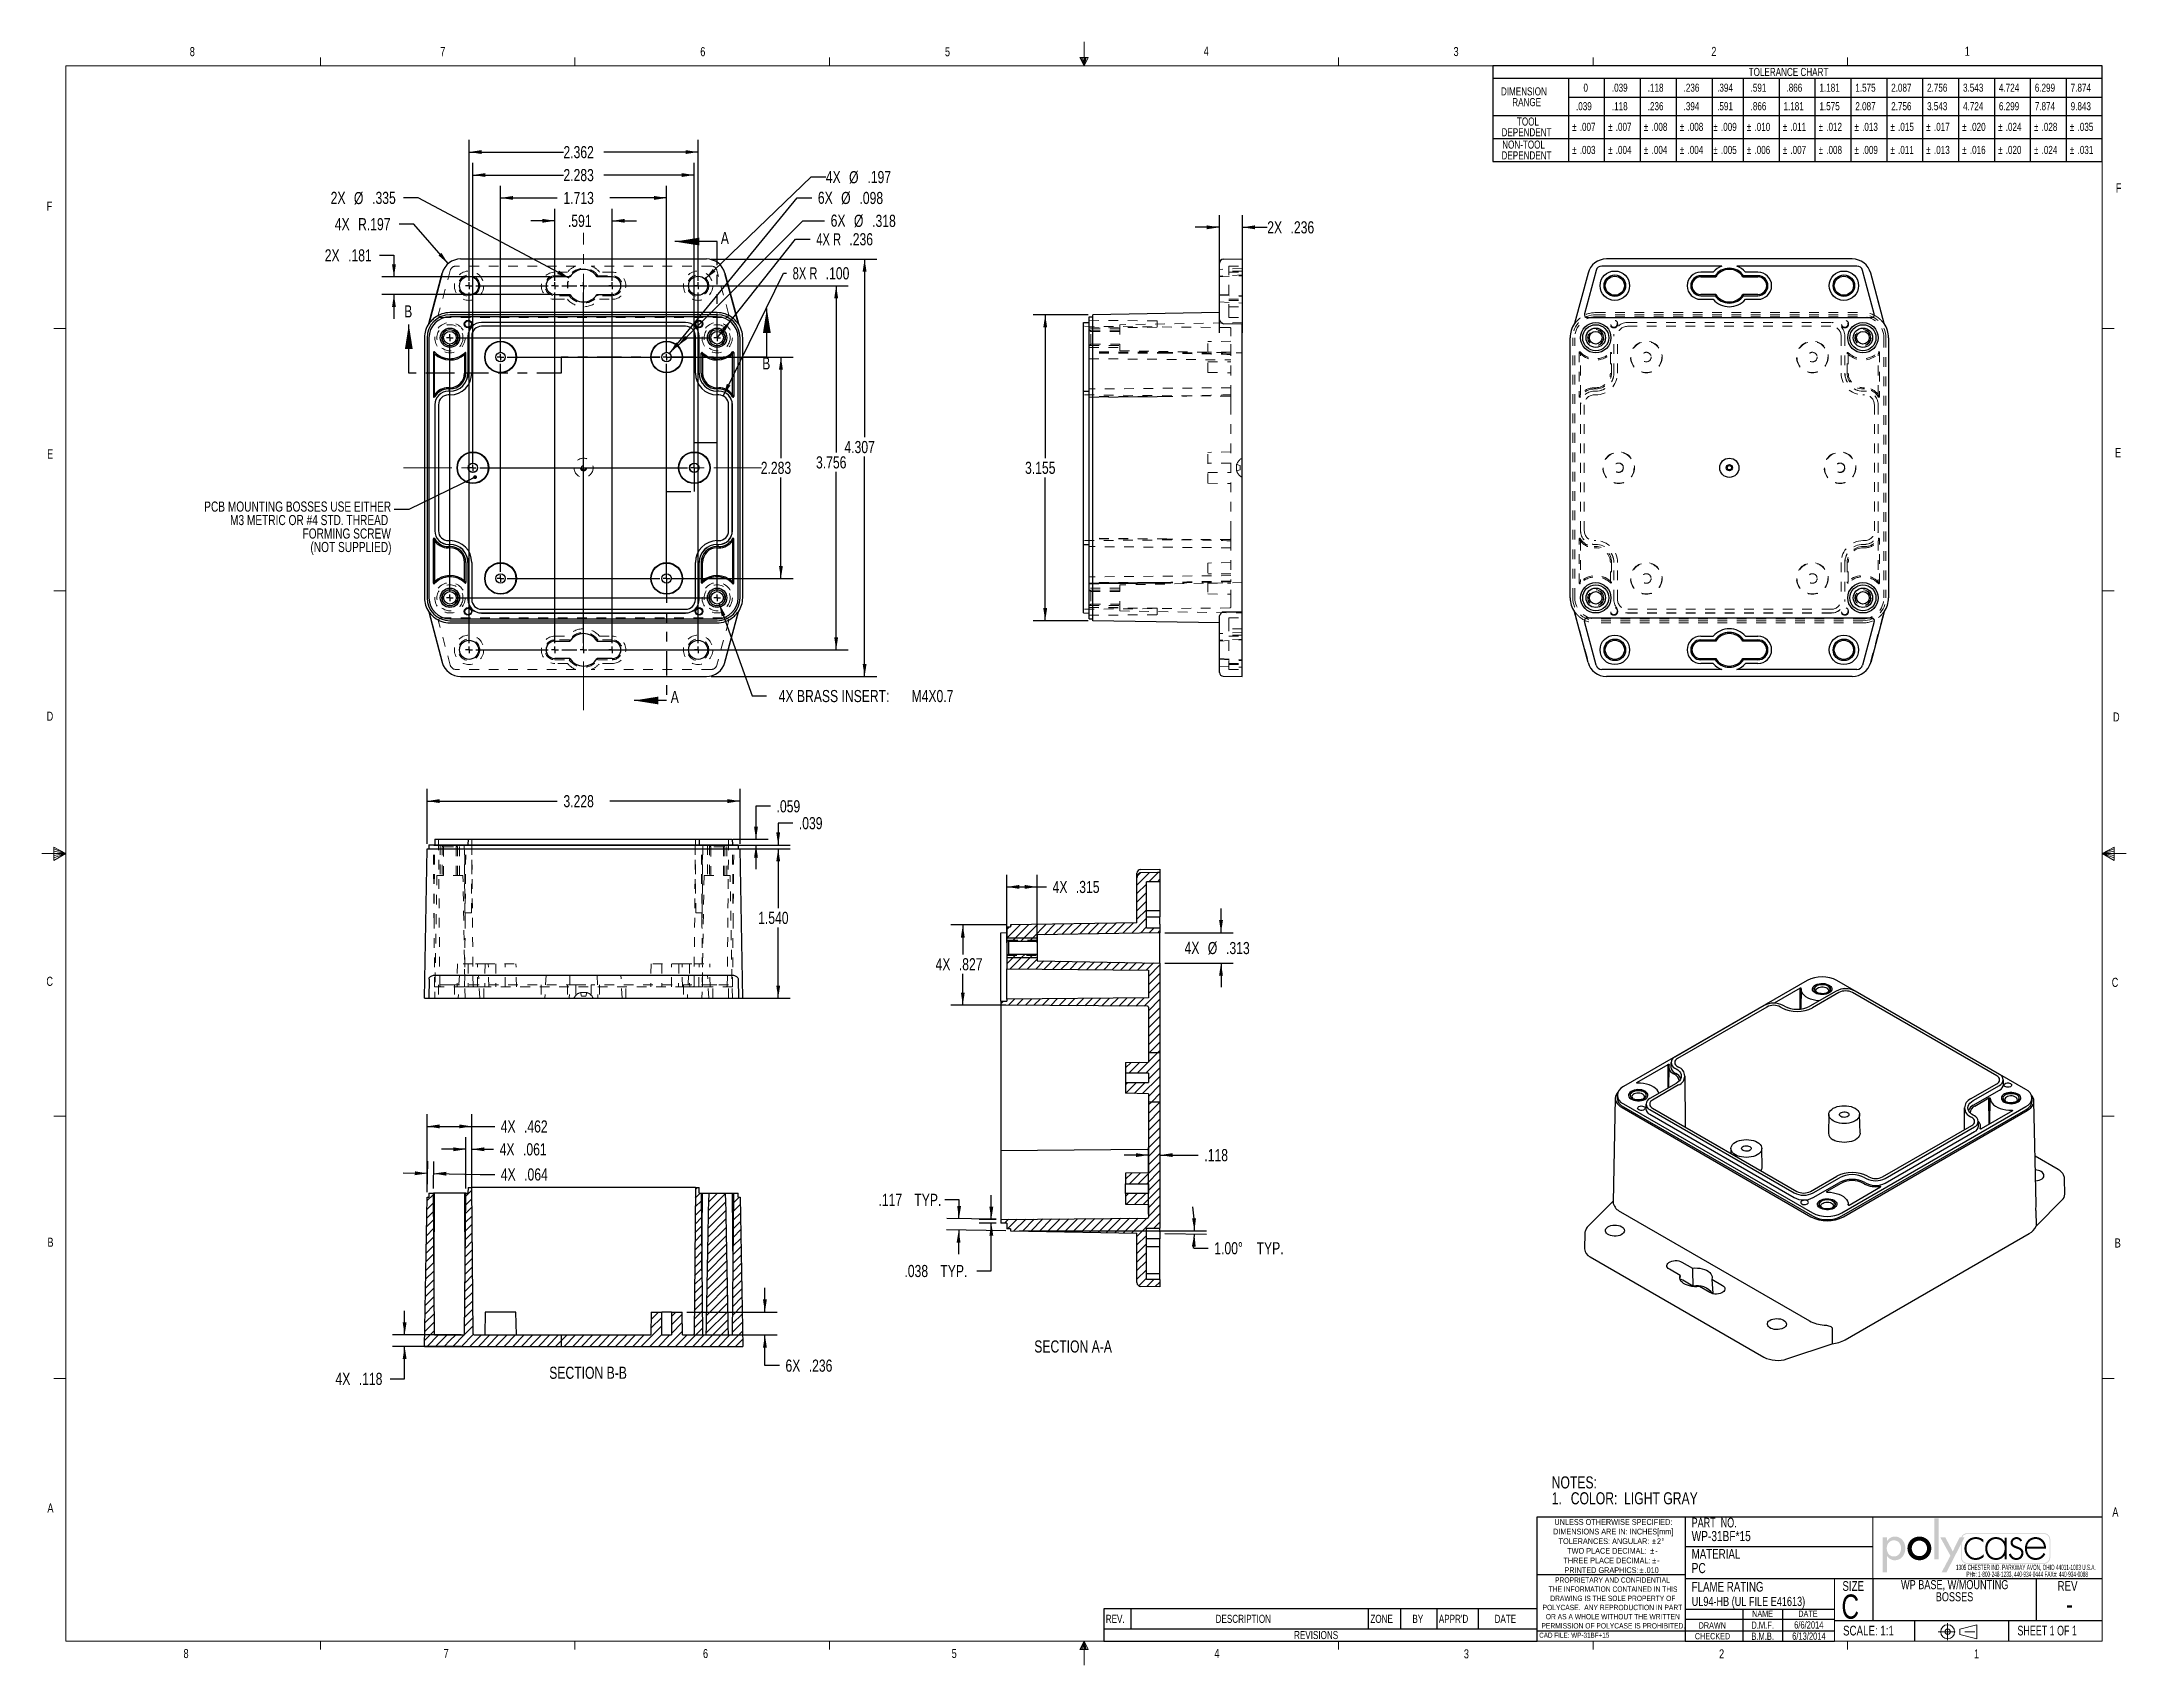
# Model space of a CAD drawing. Header units: inches. Extents: x 0.3 to 21.8, y 0.2 to 16.9.
import ezdxf

# ---------------------------------------------------------------- set-up
doc = ezdxf.new("R2010")
doc.units = ezdxf.units.IN
doc.header["$MEASUREMENT"] = 0
for name, pattern in [('CENTERX2', [0.8, 0.5, -0.1, 0.1, -0.1]), ('HIDDEN', [0.075, 0.05, -0.025]), ('PHANTOM', [0.5, 0.25, -0.05, 0.05, -0.05, 0.05, -0.05])]:
    doc.linetypes.add(name, pattern=pattern)
doc.layers.add('FORMAT', color=7, linetype='Continuous')
doc.layers.add('SLD-0', color=7, linetype='Continuous')
doc.styles.add('SLDTEXTSTYLE0', font='TXT', dxfattribs={"width": 0.525406})
doc.styles.add('SLDTEXTSTYLE1', font='TXT', dxfattribs={"width": 0.75})
doc.styles.add('SLDTEXTSTYLE2', font='TXT', dxfattribs={"width": 0.694444})
doc.styles.add('SLDTEXTSTYLE3', font='TXT', dxfattribs={"width": 0.6875})
doc.dimstyles.new('SLDDIMSTYLE0', dxfattribs={"dimtxt": 0.125, "dimasz": 0.13, "dimexe": 0, "dimexo": 0.0625, "dimgap": 0.03125, "dimtad": 0, "dimtih": 1, "dimtoh": 1, "dimdec": 3, "dimrnd": 1e-09, "dimzin": 12, "dimdsep": 46, "dimtxsty": 'SLDTEXTSTYLE1', "dimsah": 1, "dimcen": 0, "dimadec": 0, "dimazin": 3, "dimtfac": 1, "dimtdec": 3, "dimtofl": 0, "dimtmove": 0, "dimatfit": 3, "dimfxl": 0, "dimfrac": 2, "dimtolj": 1, "dimtzin": 12, "dimarcsym": 0})
doc.dimstyles.new('SLDDIMSTYLE1', dxfattribs={"dimtxt": 0.125, "dimasz": 0.13, "dimexe": 0, "dimexo": 0.0625, "dimgap": 0.03125, "dimtad": 0, "dimtih": 1, "dimtoh": 1, "dimdec": 3, "dimrnd": 1e-09, "dimzin": 12, "dimdsep": 46, "dimtxsty": 'SLDTEXTSTYLE1', "dimsah": 1, "dimcen": 0, "dimadec": 0, "dimazin": 3, "dimtfac": 1, "dimtdec": 3, "dimtofl": 0, "dimtmove": 0, "dimatfit": 3, "dimfxl": 0, "dimfrac": 2, "dimtolj": 1, "dimtzin": 12, "dimarcsym": 0})
doc.dimstyles.new('SLDDIMSTYLE10', dxfattribs={"dimtxt": 0.125, "dimasz": 0.13, "dimexe": 0, "dimexo": 0.0625, "dimgap": 0.03125, "dimtad": 0, "dimtih": 1, "dimtoh": 1, "dimdec": 4, "dimzin": 4, "dimdsep": 46, "dimtxsty": 'SLDTEXTSTYLE1', "dimsah": 1, "dimcen": 0.09, "dimazin": 1, "dimtfac": 1, "dimtofl": 0, "dimtmove": 0, "dimatfit": 3, "dimfxl": 0, "dimfrac": 2, "dimtolj": 1, "dimtzin": 12, "dimarcsym": 0})
doc.dimstyles.new('SLDDIMSTYLE2', dxfattribs={"dimtxt": 0.125, "dimasz": 0.13, "dimexe": 0, "dimexo": 0.0625, "dimgap": 0.03125, "dimtad": 0, "dimtih": 1, "dimtoh": 1, "dimdec": 6, "dimrnd": 1e-09, "dimzin": 12, "dimdsep": 46, "dimtxsty": 'SLDTEXTSTYLE1', "dimsah": 1, "dimcen": 0, "dimadec": 0, "dimazin": 3, "dimtfac": 1, "dimtdec": 3, "dimtofl": 0, "dimtmove": 0, "dimatfit": 3, "dimfxl": 0, "dimfrac": 2, "dimtolj": 1, "dimtzin": 12, "dimarcsym": 0})
doc.dimstyles.new('SLDDIMSTYLE3', dxfattribs={"dimtxt": 0.125, "dimasz": 0.13, "dimexe": 0, "dimexo": 0.0625, "dimgap": 0.03125, "dimtad": 0, "dimtih": 1, "dimtoh": 1, "dimdec": 3, "dimrnd": 1e-09, "dimzin": 12, "dimdsep": 46, "dimtxsty": 'SLDTEXTSTYLE1', "dimsah": 1, "dimcen": 0.09, "dimadec": 0, "dimazin": 3, "dimtfac": 1, "dimtdec": 3, "dimtofl": 0, "dimtmove": 0, "dimatfit": 3, "dimfxl": 0, "dimfrac": 2, "dimtolj": 1, "dimtzin": 12, "dimarcsym": 0})
doc.dimstyles.new('SLDDIMSTYLE4', dxfattribs={"dimtxt": 0.125, "dimasz": 0.13, "dimexe": 0, "dimexo": 0.0625, "dimgap": 0.03125, "dimtad": 0, "dimtih": 1, "dimtoh": 1, "dimdec": 3, "dimrnd": 1e-09, "dimzin": 4, "dimdsep": 46, "dimtxsty": 'SLDTEXTSTYLE1', "dimsah": 1, "dimcen": 0, "dimadec": 0, "dimazin": 1, "dimtfac": 1, "dimtdec": 3, "dimtofl": 0, "dimtmove": 0, "dimatfit": 3, "dimfxl": 0, "dimfrac": 2, "dimtolj": 1, "dimtzin": 12, "dimarcsym": 0})
doc.dimstyles.new('SLDDIMSTYLE5', dxfattribs={"dimtxt": 0.125, "dimasz": 0.13, "dimexe": 0, "dimexo": 0.0625, "dimgap": 0.03125, "dimtad": 0, "dimtih": 1, "dimtoh": 1, "dimdec": 3, "dimrnd": 1e-09, "dimzin": 12, "dimdsep": 46, "dimtxsty": 'SLDTEXTSTYLE1', "dimsah": 1, "dimcen": 0, "dimadec": 0, "dimazin": 3, "dimtfac": 1, "dimtdec": 3, "dimtofl": 0, "dimtmove": 0, "dimatfit": 3, "dimfxl": 0, "dimfrac": 2, "dimtolj": 1, "dimtzin": 12, "dimarcsym": 0})
doc.dimstyles.new('SLDDIMSTYLE6', dxfattribs={"dimtxt": 0.125, "dimasz": 0.13, "dimexe": 0, "dimexo": 0.0625, "dimgap": 0.03125, "dimtad": 0, "dimtih": 1, "dimtoh": 1, "dimdec": 3, "dimrnd": 1e-09, "dimzin": 12, "dimdsep": 46, "dimtxsty": 'SLDTEXTSTYLE1', "dimsah": 1, "dimcen": 0, "dimadec": 0, "dimazin": 3, "dimtfac": 1, "dimtdec": 3, "dimtofl": 0, "dimtmove": 0, "dimatfit": 3, "dimfxl": 0, "dimfrac": 2, "dimtolj": 1, "dimtzin": 12, "dimarcsym": 0})
doc.dimstyles.new('SLDDIMSTYLE7', dxfattribs={"dimtxt": 0.125, "dimasz": 0.13, "dimexe": 0, "dimexo": 0.0625, "dimgap": 0.03125, "dimtad": 0, "dimtih": 1, "dimtoh": 1, "dimdec": 3, "dimrnd": 1e-09, "dimzin": 12, "dimdsep": 46, "dimtxsty": 'SLDTEXTSTYLE1', "dimsah": 1, "dimcen": 0.09, "dimadec": 0, "dimazin": 3, "dimtfac": 1, "dimtdec": 3, "dimtmove": 0, "dimatfit": 0, "dimfxl": 0, "dimfrac": 2, "dimtolj": 1, "dimtzin": 12, "dimarcsym": 0})
doc.dimstyles.new('SLDDIMSTYLE8', dxfattribs={"dimtxt": 0.18, "dimasz": 0.04, "dimexe": 0, "dimexo": 0.0625, "dimgap": 0, "dimtad": 0, "dimtih": 1, "dimtoh": 1, "dimdec": 0, "dimrnd": 1e-09, "dimzin": 0, "dimdsep": 46, "dimtxsty": 'Standard', "dimblk1": 'DOT', "dimblk2": 'DOT', "dimsah": 1, "dimcen": 0.09, "dimadec": 0, "dimazin": 0, "dimtfac": 0.04, "dimtdec": 0, "dimtofl": 0, "dimtmove": 0, "dimatfit": 3, "dimldrblk": 'DOT', "dimfxl": 0, "dimfrac": 2, "dimtolj": 1, "dimtzin": 0, "dimarcsym": 0})
doc.dimstyles.new('SLDDIMSTYLE9', dxfattribs={"dimtxt": 0.125, "dimasz": 0.13, "dimexe": 0, "dimexo": 0.0625, "dimgap": 0.03125, "dimtad": 0, "dimtih": 1, "dimtoh": 1, "dimdec": 3, "dimrnd": 1e-09, "dimzin": 4, "dimdsep": 46, "dimtxsty": 'SLDTEXTSTYLE1', "dimsah": 1, "dimcen": 0.09, "dimadec": 0, "dimazin": 1, "dimtfac": 1, "dimtdec": 3, "dimtofl": 0, "dimtmove": 0, "dimatfit": 3, "dimfxl": 0, "dimfrac": 2, "dimtolj": 1, "dimtzin": 12, "dimarcsym": 0})

msp = doc.modelspace()

# ---------------------------------------------------------------- texts
at = {"color": 7, "linetype": 'Continuous', "lineweight": 0, "char_height": 0.09375, "attachment_point": 1, "style": 'SLDTEXTSTYLE1'}
for s, insert in [('8', (1.8001108, 16.8526776)), ('7', (4.3832431, 16.8525149)), ('6', (7.0653968, 16.8522001)), ('5', (9.5885629, 16.8516612)), ('4', (12.2571558, 16.8572006)), ('3', (14.8341303, 16.8536405)), ('2', (17.4928391, 16.8545598)), ('1', (20.1071317, 16.8562992)), ('F', (21.6655313, 15.4464826)), ('F', (0.3242396, 15.257604)), ('E', (0.3291065, 12.7027125)), ('E', (21.6568849, 12.7161873)), ('D', (0.3241014, 9.998487)), ('D', (21.6358973, 9.9908513)), ('C', (0.3212314, 7.2642838)), ('C', (21.6227117, 7.2536865)), ('B', (0.3322962, 4.5728824)), ('B', (21.6533604, 4.5657633)), ('A', (0.3318597, 1.8323293)), ('A', (21.6287092, 1.7911532)), ('8', (1.7357452, 0.3312242)), ('7', (4.4184654, 0.3317577)), ('6', (7.0933407, 0.3312242)), ('5', (9.6580686, 0.331989)), ('4', (12.3679572, 0.331989)), ('3', (14.9405391, 0.3279987)), ('2', (17.5729605, 0.3279987)), ('1', (20.2022921, 0.3279987))]:
    msp.add_mtext(s, dxfattribs=dict(at, insert=insert))
at = {"color": 7, "linetype": 'Continuous', "char_height": 0.125, "attachment_point": 1, "style": 'SLDTEXTSTYLE1'}
for s, insert in [('A', (7.2769904, 14.9459067)), ('B', (4.0113996, 14.1889191)), ('B', (7.7039708, 13.6526923)), ('A', (6.7603697, 10.2128639))]:
    msp.add_mtext(s, dxfattribs=dict(at, insert=insert))
at = {"layer": 'FORMAT', "color": 7}
for s, insert, char_height, attachment_point, style in [('WP-31BF*15', (17.2901404, 1.5478438), 0.10416667, 1, 'SLDTEXTSTYLE1'), ('PART  NO.', (17.2901404, 1.6847894), 0.1, 1, 'SLDTEXTSTYLE2'), ('MATERIAL', (17.2901404, 1.3622826), 0.1, 1, 'SLDTEXTSTYLE1'), ('PC', (17.2901404, 1.2178145), 0.10416667, 1, 'SLDTEXTSTYLE1'), ('UL94-HB (UL FILE E41613)', (17.2901404, 0.869038), 0.09375, 1, 'SLDTEXTSTYLE1'), ('FLAME RATING', (17.2901404, 1.0230567), 0.1, 1, 'SLDTEXTSTYLE1'), ('C', (18.8351324, 0.8934536), 0.25, 1, 'SLDTEXTSTYLE1'), ('SIZE', (18.844911, 1.0307989), 0.1, 1, 'SLDTEXTSTYLE1'), ('REV', (21.0635998, 1.0316827), 0.1, 1, 'SLDTEXTSTYLE1'), ('NAME', (18.0219251, 0.7270839), 0.065, 2, 'SLDTEXTSTYLE1'), ('DATE', (18.489427, 0.7270839), 0.065, 2, 'SLDTEXTSTYLE1'), ('-', (21.1869852, 0.8928891), 0.2, 2, 'SLDTEXTSTYLE1'), ('CAD FILE: WP-31BF+15', (15.7174957, 0.4995797), 0.052083333, 1, 'SLDTEXTSTYLE1'), ('CHECKED', (17.3230475, 0.4959495), 0.065, 1, 'SLDTEXTSTYLE1'), ('DRAWN', (17.3623796, 0.6066831), 0.065, 1, 'SLDTEXTSTYLE1'), ('D.M.F.', (18.0220127, 0.614636), 0.075, 2, 'SLDTEXTSTYLE1'), ('B.M.B.', (18.0226314, 0.5003341), 0.075, 2, 'SLDTEXTSTYLE1'), ('6/13/2014', (18.4995298, 0.5010624), 0.075, 2, 'SLDTEXTSTYLE1'), ('6/6/2014', (18.4980498, 0.616796), 0.075, 2, 'SLDTEXTSTYLE1'), ('SCALE: 1:1', (18.8515668, 0.5706263), 0.1, 1, 'SLDTEXTSTYLE1'), ('SHEET 1 OF 1', (20.6500807, 0.5709515), 0.1, 1, 'SLDTEXTSTYLE3')]:
    msp.add_mtext(s, dxfattribs=dict(at, insert=insert, char_height=char_height, attachment_point=attachment_point, style=style))
at = {"layer": 'SLD-0', "char_height": 0.125, "attachment_point": 2, "style": 'SLDTEXTSTYLE1'}
for s, insert in [('SECTION A-A', (10.9105004, 3.5136469)), ('SECTION B-B', (5.9080984, 3.2425474))]:
    msp.add_mtext(s, dxfattribs=dict(at, insert=insert))

# ---------------------------------------------------------------- blocks, each defined once
blk = doc.blocks.new('ThirdAngleProjectionBlock')
at = {"color": 7, "linetype": 'CENTERX2', "lineweight": 0}
for p, q in [((0, 0.253), (1.202, 0.253)), ((0.275, 0.506), (0.275, 0))]:
    blk.add_line(p, q, dxfattribs=at)
at = {"color": 7, "linetype": 'Continuous', "lineweight": 0}
for p, q in [((0.632, 0.332), (1.13, 0.459)), ((0.632, 0.332), (0.632, 0.174)), ((0.632, 0.174), (1.13, 0.048)), ((1.13, 0.459), (1.13, 0.048))]:
    blk.add_line(p, q, dxfattribs=at)
for radius in [0.206, 0.0789]:
    blk.add_circle((0.275, 0.253), radius, dxfattribs=at)
blk = doc.blocks.new('SW_NOTE_0')
at = {"color": 0, "linetype": 'Continuous', "lineweight": 0, "char_height": 0.055, "attachment_point": 2, "style": 'SLDTEXTSTYLE0'}
for s, insert in [('1305 CHESTER IND. PARKWAY AVON, OHIO 44011-1083 U.S.A.', (0.742, 0.071)), ('PH#: 1-800-248-1233, 440-934-0444 FAX#: 440-934-0088', (0.756, 0))]:
    blk.add_mtext(s, dxfattribs=dict(at, insert=insert))
blk = doc.blocks.new('Block2')
at = {"linetype": 'Continuous'}
blk.add_hatch(color=7, dxfattribs=at).paths.add_polyline_path([(1.559, 0.355), (1.559, 1.505), (1.44, 1.505), (1.44, 0.355)], flags=0)
h = blk.add_hatch(color=7, dxfattribs=at)
edge = h.paths.add_edge_path(flags=0)
edge.add_spline(control_points=[(0.122, 0.452), (0.17, 0.382), (0.245, 0.334), (0.333, 0.334)], knot_values=[4, 4, 4, 4, 5, 5, 5, 5], weights=[1, 1, 1, 1], degree=3, periodic=0)
edge.add_spline(control_points=[(0.333, 0.334), (0.523, 0.334), (0.629, 0.492), (0.629, 0.669)], knot_values=[3, 3, 3, 3, 4, 4, 4, 4], weights=[1, 1, 1, 1], degree=3, periodic=0)
edge.add_spline(control_points=[(0.629, 0.669), (0.629, 0.839), (0.517, 0.994), (0.338, 0.994)], knot_values=[2, 2, 2, 2, 3, 3, 3, 3], weights=[1, 1, 1, 1], degree=3, periodic=0)
edge.add_spline(control_points=[(0.338, 0.994), (0.245, 0.994), (0.171, 0.946), (0.122, 0.872)], knot_values=[1, 1, 1, 1, 2, 2, 2, 2], weights=[1, 1, 1, 1], degree=3, periodic=0)
edge.add_line((0.122, 0.872), (0.119, 0.872))
edge.add_line((0.119, 0.872), (0.119, 0.975))
edge.add_line((0.119, 0.975), (0, 0.975))
edge.add_line((0, 0.975), (0, 0))
edge.add_line((0, 0), (0.119, 0))
edge.add_line((0.119, 0), (0.119, 0.452))
edge.add_line((0.119, 0.452), (0.122, 0.452))
edge = h.paths.add_edge_path(flags=0)
edge.add_spline(control_points=[(0.113, 0.665), (0.113, 0.78), (0.185, 0.888), (0.309, 0.888), (0.437, 0.888), (0.51, 0.786), (0.51, 0.665)], knot_values=[0, 0, 0, 0, 1, 1, 1, 2, 2, 2, 2], weights=[1, 1, 1, 1, 1, 1, 1], degree=3, periodic=0)
edge.add_spline(control_points=[(0.51, 0.665), (0.51, 0.543), (0.439, 0.44), (0.309, 0.44), (0.183, 0.44), (0.113, 0.549), (0.113, 0.665)], knot_values=[2, 2, 2, 2, 3, 3, 3, 4, 4, 4, 4], weights=[1, 1, 1, 1, 1, 1, 1], degree=3, periodic=0)
h = blk.add_hatch(color=7, dxfattribs=at)
edge = h.paths.add_edge_path(flags=0)
edge.add_spline(control_points=[(0.69, 0.664), (0.69, 0.477), (0.836, 0.334), (1.022, 0.334), (1.207, 0.334), (1.353, 0.477), (1.353, 0.664)], knot_values=[0, 0, 0, 0, 1, 1, 1, 2, 2, 2, 2], weights=[1, 1, 1, 1, 1, 1, 1], degree=3, periodic=0)
edge.add_spline(control_points=[(1.353, 0.664), (1.353, 0.851), (1.207, 0.994), (1.022, 0.994), (0.836, 0.994), (0.69, 0.851), (0.69, 0.664)], knot_values=[2, 2, 2, 2, 3, 3, 3, 4, 4, 4, 4], weights=[1, 1, 1, 1, 1, 1, 1], degree=3, periodic=0)
edge = h.paths.add_edge_path(flags=0)
edge.add_spline(control_points=[(1.234, 0.664), (1.234, 0.547), (1.139, 0.448), (1.022, 0.448), (0.904, 0.448), (0.81, 0.547), (0.81, 0.664)], knot_values=[0, 0, 0, 0, 1, 1, 1, 2, 2, 2, 2], weights=[1, 1, 1, 1, 1, 1, 1], degree=3, periodic=0)
edge.add_spline(control_points=[(0.81, 0.664), (0.81, 0.782), (0.904, 0.88), (1.022, 0.88), (1.139, 0.88), (1.234, 0.782), (1.234, 0.664)], knot_values=[2, 2, 2, 2, 3, 3, 3, 4, 4, 4, 4], weights=[1, 1, 1, 1, 1, 1, 1], degree=3, periodic=0)
h = blk.add_hatch(color=7, dxfattribs=at)
edge = h.paths.add_edge_path(flags=0)
edge.add_spline(control_points=[(4.669, 0.413), (4.669, 0.316), (4.59, 0.237), (4.493, 0.237)], knot_values=[7, 7, 7, 7, 8, 8, 8, 8], weights=[1, 1, 1, 1], degree=3, periodic=0)
edge.add_line((4.493, 0.237), (2.356, 0.237))
edge.add_spline(control_points=[(2.356, 0.237), (2.259, 0.237), (2.18, 0.316), (2.18, 0.413)], knot_values=[1, 1, 1, 1, 2, 2, 2, 2], weights=[1, 1, 1, 1], degree=3, periodic=0)
edge.add_line((2.18, 0.413), (2.18, 0.781))
edge.add_line((2.18, 0.781), (1.778, 0))
edge.add_line((1.778, 0), (1.643, 0))
edge.add_line((1.643, 0), (1.887, 0.461))
edge.add_line((1.887, 0.461), (1.603, 0.975))
edge.add_line((1.603, 0.975), (1.742, 0.975))
edge.add_line((1.742, 0.975), (1.952, 0.582))
edge.add_line((1.952, 0.582), (2.146, 0.975))
edge.add_line((2.146, 0.975), (2.192, 0.975))
edge.add_spline(control_points=[(2.192, 0.975), (2.218, 1.041), (2.282, 1.087), (2.356, 1.087)], knot_values=[3.233464, 3.233464, 3.233464, 3.233464, 4, 4, 4, 4], weights=[1, 1, 1, 1], degree=3, periodic=0)
edge.add_line((2.356, 1.087), (4.493, 1.087))
edge.add_spline(control_points=[(4.493, 1.087), (4.59, 1.087), (4.669, 1.008), (4.669, 0.911)], knot_values=[5, 5, 5, 5, 6, 6, 6, 6], weights=[1, 1, 1, 1], degree=3, periodic=0)
edge.add_line((4.669, 0.911), (4.669, 0.413))
edge = h.paths.add_edge_path(flags=0)
edge.add_line((2.215, 0.975), (2.28, 0.975))
edge.add_line((2.28, 0.975), (2.201, 0.821))
edge.add_line((2.201, 0.821), (2.201, 0.413))
edge.add_spline(control_points=[(2.201, 0.413), (2.201, 0.327), (2.271, 0.258), (2.356, 0.258)], knot_values=[2, 2, 2, 2, 3, 3, 3, 3], weights=[1, 1, 1, 1], degree=3, periodic=0)
edge.add_line((2.356, 0.258), (4.493, 0.258))
edge.add_spline(control_points=[(4.493, 0.258), (4.579, 0.258), (4.649, 0.327), (4.649, 0.413)], knot_values=[4, 4, 4, 4, 5, 5, 5, 5], weights=[1, 1, 1, 1], degree=3, periodic=0)
edge.add_line((4.649, 0.413), (4.649, 0.911))
edge.add_spline(control_points=[(4.649, 0.911), (4.649, 0.997), (4.579, 1.066), (4.493, 1.066)], knot_values=[6, 6, 6, 6, 7, 7, 7, 7], weights=[1, 1, 1, 1], degree=3, periodic=0)
edge.add_line((4.493, 1.066), (2.356, 1.066))
edge.add_spline(control_points=[(2.356, 1.066), (2.293, 1.066), (2.239, 1.029), (2.215, 0.975)], knot_values=[0, 0, 0, 0, 0.732403, 0.732403, 0.732403, 0.732403], weights=[1, 1, 1, 1], degree=3, periodic=0)
h = blk.add_hatch(color=7, dxfattribs=at)
edge = h.paths.add_edge_path(flags=0)
edge.add_spline(control_points=[(2.806, 0.905), (2.745, 0.957), (2.672, 0.98), (2.593, 0.98)], knot_values=[8, 8, 8, 8, 9, 9, 9, 9], weights=[1, 1, 1, 1], degree=3, periodic=0)
edge.add_spline(control_points=[(2.593, 0.98), (2.413, 0.98), (2.278, 0.84), (2.278, 0.662)], knot_values=[7, 7, 7, 7, 8, 8, 8, 8], weights=[1, 1, 1, 1], degree=3, periodic=0)
edge.add_spline(control_points=[(2.278, 0.662), (2.278, 0.484), (2.41, 0.342), (2.592, 0.342)], knot_values=[6, 6, 6, 6, 7, 7, 7, 7], weights=[1, 1, 1, 1], degree=3, periodic=0)
edge.add_spline(control_points=[(2.592, 0.342), (2.674, 0.342), (2.752, 0.372), (2.814, 0.427)], knot_values=[5, 5, 5, 5, 6, 6, 6, 6], weights=[1, 1, 1, 1], degree=3, periodic=0)
edge.add_line((2.814, 0.427), (2.814, 0.507))
edge.add_spline(control_points=[(2.814, 0.507), (2.759, 0.44), (2.676, 0.398), (2.589, 0.398)], knot_values=[3, 3, 3, 3, 4, 4, 4, 4], weights=[1, 1, 1, 1], degree=3, periodic=0)
edge.add_spline(control_points=[(2.589, 0.398), (2.445, 0.398), (2.337, 0.523), (2.337, 0.662)], knot_values=[2, 2, 2, 2, 3, 3, 3, 3], weights=[1, 1, 1, 1], degree=3, periodic=0)
edge.add_spline(control_points=[(2.337, 0.662), (2.337, 0.802), (2.446, 0.925), (2.59, 0.925)], knot_values=[1, 1, 1, 1, 2, 2, 2, 2], weights=[1, 1, 1, 1], degree=3, periodic=0)
edge.add_spline(control_points=[(2.59, 0.925), (2.678, 0.925), (2.748, 0.889), (2.806, 0.825)], knot_values=[0, 0, 0, 0, 1, 1, 1, 1], weights=[1, 1, 1, 1], degree=3, periodic=0)
edge.add_line((2.806, 0.825), (2.806, 0.905))
h = blk.add_hatch(color=7, dxfattribs=at)
edge = h.paths.add_edge_path(flags=0)
edge.add_spline(control_points=[(3.392, 0.861), (3.34, 0.938), (3.25, 0.98), (3.156, 0.98)], knot_values=[6, 6, 6, 6, 7, 7, 7, 7], weights=[1, 1, 1, 1], degree=3, periodic=0)
edge.add_spline(control_points=[(3.156, 0.98), (2.972, 0.98), (2.857, 0.844), (2.857, 0.665)], knot_values=[5, 5, 5, 5, 6, 6, 6, 6], weights=[1, 1, 1, 1], degree=3, periodic=0)
edge.add_spline(control_points=[(2.857, 0.665), (2.857, 0.486), (2.973, 0.342), (3.159, 0.342)], knot_values=[4, 4, 4, 4, 5, 5, 5, 5], weights=[1, 1, 1, 1], degree=3, periodic=0)
edge.add_spline(control_points=[(3.159, 0.342), (3.249, 0.342), (3.347, 0.387), (3.392, 0.465)], knot_values=[3, 3, 3, 3, 4, 4, 4, 4], weights=[1, 1, 1, 1], degree=3, periodic=0)
edge.add_line((3.392, 0.465), (3.395, 0.465))
edge.add_line((3.395, 0.465), (3.395, 0.355))
edge.add_line((3.395, 0.355), (3.454, 0.355))
edge.add_line((3.454, 0.355), (3.454, 0.967))
edge.add_line((3.454, 0.967), (3.395, 0.967))
edge.add_line((3.395, 0.967), (3.395, 0.861))
edge.add_line((3.395, 0.861), (3.392, 0.861))
edge = h.paths.add_edge_path(flags=0)
edge.add_spline(control_points=[(3.398, 0.672), (3.398, 0.525), (3.314, 0.397), (3.157, 0.397), (3.009, 0.397), (2.916, 0.525), (2.916, 0.665)], knot_values=[0, 0, 0, 0, 1, 1, 1, 2, 2, 2, 2], weights=[1, 1, 1, 1, 1, 1, 1], degree=3, periodic=0)
edge.add_spline(control_points=[(2.916, 0.665), (2.916, 0.798), (3.013, 0.925), (3.153, 0.925), (3.302, 0.925), (3.398, 0.814), (3.398, 0.672)], knot_values=[2, 2, 2, 2, 3, 3, 3, 4, 4, 4, 4], weights=[1, 1, 1, 1, 1, 1, 1], degree=3, periodic=0)
h = blk.add_hatch(color=7, dxfattribs=at)
edge = h.paths.add_edge_path(flags=0)
edge.add_spline(control_points=[(3.731, 0.98), (3.793, 0.98), (3.861, 0.939), (3.887, 0.882)], knot_values=[11, 11, 11, 11, 12, 12, 12, 12], weights=[1, 1, 1, 1], degree=3, periodic=0)
edge.add_line((3.887, 0.882), (3.836, 0.856))
edge.add_spline(control_points=[(3.836, 0.856), (3.816, 0.898), (3.776, 0.925), (3.728, 0.925)], knot_values=[0, 0, 0, 0, 1, 1, 1, 1], weights=[1, 1, 1, 1], degree=3, periodic=0)
edge.add_spline(control_points=[(3.728, 0.925), (3.677, 0.925), (3.624, 0.882), (3.624, 0.829)], knot_values=[1, 1, 1, 1, 2, 2, 2, 2], weights=[1, 1, 1, 1], degree=3, periodic=0)
edge.add_spline(control_points=[(3.624, 0.829), (3.624, 0.682), (3.922, 0.754), (3.922, 0.533)], knot_values=[2, 2, 2, 2, 3, 3, 3, 3], weights=[1, 1, 1, 1], degree=3, periodic=0)
edge.add_spline(control_points=[(3.922, 0.533), (3.922, 0.42), (3.834, 0.342), (3.724, 0.342)], knot_values=[3, 3, 3, 3, 4, 4, 4, 4], weights=[1, 1, 1, 1], degree=3, periodic=0)
edge.add_spline(control_points=[(3.724, 0.342), (3.622, 0.342), (3.539, 0.404), (3.514, 0.503)], knot_values=[4, 4, 4, 4, 5, 5, 5, 5], weights=[1, 1, 1, 1], degree=3, periodic=0)
edge.add_line((3.514, 0.503), (3.572, 0.522))
edge.add_spline(control_points=[(3.572, 0.522), (3.595, 0.449), (3.644, 0.397), (3.724, 0.397)], knot_values=[6, 6, 6, 6, 7, 7, 7, 7], weights=[1, 1, 1, 1], degree=3, periodic=0)
edge.add_spline(control_points=[(3.724, 0.397), (3.801, 0.397), (3.862, 0.458), (3.862, 0.535)], knot_values=[7, 7, 7, 7, 8, 8, 8, 8], weights=[1, 1, 1, 1], degree=3, periodic=0)
edge.add_spline(control_points=[(3.862, 0.535), (3.862, 0.611), (3.804, 0.635), (3.743, 0.656)], knot_values=[8, 8, 8, 8, 9, 9, 9, 9], weights=[1, 1, 1, 1], degree=3, periodic=0)
edge.add_spline(control_points=[(3.743, 0.656), (3.659, 0.686), (3.564, 0.722), (3.564, 0.825)], knot_values=[9, 9, 9, 9, 10, 10, 10, 10], weights=[1, 1, 1, 1], degree=3, periodic=0)
edge.add_spline(control_points=[(3.564, 0.825), (3.564, 0.918), (3.642, 0.98), (3.731, 0.98)], knot_values=[10, 10, 10, 10, 11, 11, 11, 11], weights=[1, 1, 1, 1], degree=3, periodic=0)
h = blk.add_hatch(color=7, dxfattribs=at)
edge = h.paths.add_edge_path(flags=0)
edge.add_spline(control_points=[(4.554, 0.656), (4.555, 0.832), (4.445, 0.98), (4.26, 0.98)], knot_values=[6, 6, 6, 6, 7, 7, 7, 7], weights=[1, 1, 1, 1], degree=3, periodic=0)
edge.add_spline(control_points=[(4.26, 0.98), (4.081, 0.98), (3.963, 0.833), (3.963, 0.662)], knot_values=[5, 5, 5, 5, 6, 6, 6, 6], weights=[1, 1, 1, 1], degree=3, periodic=0)
edge.add_spline(control_points=[(3.963, 0.662), (3.963, 0.489), (4.078, 0.342), (4.26, 0.342)], knot_values=[4, 4, 4, 4, 5, 5, 5, 5], weights=[1, 1, 1, 1], degree=3, periodic=0)
edge.add_spline(control_points=[(4.26, 0.342), (4.38, 0.342), (4.478, 0.401), (4.534, 0.507)], knot_values=[3, 3, 3, 3, 4, 4, 4, 4], weights=[1, 1, 1, 1], degree=3, periodic=0)
edge.add_line((4.534, 0.507), (4.484, 0.537))
edge.add_spline(control_points=[(4.484, 0.537), (4.44, 0.454), (4.363, 0.398), (4.268, 0.398)], knot_values=[1, 1, 1, 1, 2, 2, 2, 2], weights=[1, 1, 1, 1], degree=3, periodic=0)
edge.add_spline(control_points=[(4.268, 0.398), (4.126, 0.398), (4.019, 0.501), (4.023, 0.656)], knot_values=[0, 0, 0, 0, 1, 1, 1, 1], weights=[1, 1, 1, 1], degree=3, periodic=0)
edge.add_line((4.023, 0.656), (4.554, 0.656))
edge = h.paths.add_edge_path(flags=0)
edge.add_spline(control_points=[(4.023, 0.712), (4.033, 0.827), (4.136, 0.925), (4.261, 0.925)], knot_values=[1, 1, 1, 1, 2, 2, 2, 2], weights=[1, 1, 1, 1], degree=3, periodic=0)
edge.add_spline(control_points=[(4.261, 0.925), (4.387, 0.925), (4.48, 0.824), (4.494, 0.712)], knot_values=[0, 0, 0, 0, 1, 1, 1, 1], weights=[1, 1, 1, 1], degree=3, periodic=0)
edge.add_line((4.494, 0.712), (4.023, 0.712))
blk = doc.blocks.new('POLYCASE LOGO')
at = {"color": 7, "linetype": 'Continuous', "xscale": 0.37, "yscale": 0.37, "zscale": 0.37}
blk.add_blockref('Block2', (0.101, -0.571), dxfattribs=at)
at = {"color": 7, "linetype": 'Continuous', "lineweight": 0}
blk.add_blockref('SW_NOTE_0', (0.835, -0.564), dxfattribs=at)
blk = doc.blocks.new('SW_NOTE_1')
at = {"layer": 'SLD-0', "color": 0, "char_height": 0.125, "attachment_point": 1, "style": 'SLDTEXTSTYLE1'}
for s, insert in [('NOTES:', (0, 0.161)), ('1.', (0, -0.003)), ('COLOR:  LIGHT GRAY', (0.197, -0.003))]:
    blk.add_mtext(s, dxfattribs=dict(at, insert=insert))
blk = doc.blocks.new('SW_NOTE_2')
at = {"layer": 'FORMAT', "color": 0, "char_height": 0.06, "attachment_point": 2, "style": 'SLDTEXTSTYLE1'}
for s, insert in [('UNLESS OTHERWISE SPECIFIED:', (0.567, 0.077)), ('DIMENSIONS ARE IN: INCHES[mm]', (0.565, -0.022)), ('TOLERANCES: ANGULAR:', (0.47, -0.121)), ('%%p', (0.986, -0.121)), ('2', (1.037, -0.121)), ('%%d', (1.077, -0.121)), ('THREE PLACE DECIMAL:', (0.501, -0.32)), ('PRINTED GRAPHICS:', (0.444, -0.42)), ('TWO PLACE DECIMAL:', (0.5, -0.221)), ('%%p', (0.857, -0.42)), ('.010', (0.962, -0.42)), ('%%p', (0.968, -0.221)), ('%%p', (0.988, -0.32)), ('-', (1.011, -0.221)), ('-', (1.031, -0.32))]:
    blk.add_mtext(s, dxfattribs=dict(at, insert=insert))
blk = doc.blocks.new('SW_NOTE_3')
at = {"layer": 'FORMAT', "color": 0, "attachment_point": 2, "style": 'SLDTEXTSTYLE1'}
for s, insert, char_height in [('WP BASE, W/MOUNTING', (0.713, 0.121), 0.09375), ('BOSSES', (0.711, -0.004), 0.0937)]:
    blk.add_mtext(s, dxfattribs=dict(at, insert=insert, char_height=char_height))
blk = doc.blocks.new('SW_NOTE_4')
at = {"layer": 'FORMAT', "color": 0, "char_height": 0.055, "attachment_point": 2, "style": 'SLDTEXTSTYLE1'}
for s, insert in [('PROPRIETARY AND CONFIDENTIAL', (0.583, 0.071)), ('POLYCASE.  ANY REPRODUCTION IN PART', (0.583, -0.212)), ('THE INFORMATION CONTAINED IN THIS', (0.589, -0.023)), ('DRAWING IS THE SOLE PROPERTY OF', (0.587, -0.118)), ('PERMISSION OF POLYCASE IS PROHIBITED.', (0.592, -0.401)), ('OR AS A WHOLE WITHOUT THE WRITTEN', (0.587, -0.307))]:
    blk.add_mtext(s, dxfattribs=dict(at, insert=insert))
blk = doc.blocks.new('SW_TABLEANNOTATION_0')
at = {"layer": 'SLD-0', "color": 0}
for p, q in [((0, 0), (0, -0.988)), ((6.283, 0), (0, 0)), ((6.283, -0.988), (6.283, 0)), ((0, -0.129), (6.283, -0.129)), ((0.779, -0.129), (0.779, -0.988)), ((1.149, -0.129), (1.149, -0.988)), ((1.52, -0.129), (1.52, -0.988)), ((1.89, -0.129), (1.89, -0.988)), ((2.26, -0.129), (2.26, -0.988)), ((2.581, -0.129), (2.581, -0.988)), ((2.951, -0.129), (2.951, -0.988)), ((3.321, -0.129), (3.321, -0.988)), ((3.691, -0.129), (3.691, -0.988)), ((4.062, -0.129), (4.062, -0.988)), ((4.432, -0.129), (4.432, -0.988)), ((4.802, -0.129), (4.802, -0.988)), ((5.172, -0.129), (5.172, -0.988)), ((5.542, -0.129), (5.542, -0.988)), ((5.913, -0.129), (5.913, -0.988)), ((0.779, -0.324), (6.283, -0.324)), ((0, -0.512), (6.283, -0.512)), ((0, -0.75), (6.283, -0.75)), ((0, -0.988), (6.283, -0.988))]:
    blk.add_line(p, q, dxfattribs=at)
at = {"layer": 'SLD-0', "color": 0, "attachment_point": 1, "style": 'SLDTEXTSTYLE1'}
for s, insert, char_height in [('0', (0.934, -0.185), 0.0833), ('.039', (1.227, -0.185), 0.0833), ('.118', (1.597, -0.185), 0.0833), ('.236', (1.967, -0.185), 0.0833), ('.394', (2.313, -0.185), 0.0833), ('TOLERANCE CHART', (2.638, -0.023), 0.08333), ('.591', (2.658, -0.185), 0.0833), ('.866', (3.028, -0.185), 0.0833), ('1.181', (3.368, -0.185), 0.0833), ('1.575', (3.738, -0.185), 0.0833), ('2.087', (4.108, -0.185), 0.0833), ('2.756', (4.478, -0.185), 0.0833), ('3.543', (4.849, -0.185), 0.0833), ('4.724', (5.219, -0.185), 0.0833), ('6.299', (5.589, -0.185), 0.0833), ('7.874', (5.959, -0.185), 0.0833), ('DIMENSION', (0.083, -0.223), 0.0833), ('RANGE', (0.2, -0.334), 0.0833), ('.039', (0.857, -0.376), 0.0833), ('.118', (1.227, -0.376), 0.0833), ('.236', (1.597, -0.376), 0.0833), ('.394', (1.967, -0.376), 0.0833), ('.591', (2.313, -0.376), 0.0833), ('.866', (2.658, -0.376), 0.0833), ('1.181', (2.997, -0.376), 0.0833), ('1.575', (3.368, -0.376), 0.0833), ('2.087', (3.738, -0.376), 0.0833), ('2.756', (4.108, -0.376), 0.0833), ('3.543', (4.478, -0.376), 0.0833), ('4.724', (4.849, -0.376), 0.0833), ('6.299', (5.219, -0.376), 0.0833), ('7.874', (5.589, -0.376), 0.0833), ('9.843', (5.959, -0.376), 0.0833), ('DEPENDENT', (0.089, -0.645), 0.0833), ('TOOL', (0.248, -0.534), 0.0833), ('%%p', (0.817, -0.589), 0.0833), ('.007', (0.896, -0.589), 0.0833), ('%%p', (1.187, -0.589), 0.0833), ('.007', (1.267, -0.589), 0.0833), ('%%p', (1.557, -0.589), 0.0833), ('.008', (1.637, -0.589), 0.0833), ('%%p', (1.928, -0.589), 0.0833), ('.008', (2.007, -0.589), 0.0833), ('%%p', (2.273, -0.589), 0.0833), ('.009', (2.352, -0.589), 0.0833), ('%%p', (2.618, -0.589), 0.0833), ('.010', (2.698, -0.589), 0.0833), ('%%p', (2.989, -0.589), 0.0833), ('.011', (3.068, -0.589), 0.0833), ('%%p', (3.359, -0.589), 0.0833), ('.012', (3.438, -0.589), 0.0833), ('%%p', (3.729, -0.589), 0.0833), ('.013', (3.808, -0.589), 0.0833), ('%%p', (4.099, -0.589), 0.0833), ('.015', (4.179, -0.589), 0.0833), ('%%p', (4.469, -0.589), 0.0833), ('.017', (4.549, -0.589), 0.0833), ('%%p', (4.84, -0.589), 0.0833), ('.020', (4.919, -0.589), 0.0833), ('%%p', (5.21, -0.589), 0.0833), ('.024', (5.289, -0.589), 0.0833), ('%%p', (5.58, -0.589), 0.0833), ('.028', (5.659, -0.589), 0.0833), ('%%p', (5.95, -0.589), 0.0833), ('.035', (6.03, -0.589), 0.0833), ('NON-TOOL', (0.096, -0.772), 0.0833), ('%%p', (0.817, -0.827), 0.0833), ('.003', (0.896, -0.827), 0.0833), ('%%p', (1.187, -0.827), 0.0833), ('.004', (1.267, -0.827), 0.0833), ('%%p', (1.557, -0.827), 0.0833), ('.004', (1.637, -0.827), 0.0833), ('%%p', (1.928, -0.827), 0.0833), ('.004', (2.007, -0.827), 0.0833), ('%%p', (2.273, -0.827), 0.0833), ('.005', (2.352, -0.827), 0.0833), ('%%p', (2.618, -0.827), 0.0833), ('.006', (2.698, -0.827), 0.0833), ('%%p', (2.989, -0.827), 0.0833), ('.007', (3.068, -0.827), 0.0833), ('%%p', (3.359, -0.827), 0.0833), ('.008', (3.438, -0.827), 0.0833), ('%%p', (3.729, -0.827), 0.0833), ('.009', (3.808, -0.827), 0.0833), ('%%p', (4.099, -0.827), 0.0833), ('.011', (4.179, -0.827), 0.0833), ('%%p', (4.469, -0.827), 0.0833), ('.013', (4.549, -0.827), 0.0833), ('%%p', (4.84, -0.827), 0.0833), ('.016', (4.919, -0.827), 0.0833), ('%%p', (5.21, -0.827), 0.0833), ('.020', (5.289, -0.827), 0.0833), ('%%p', (5.58, -0.827), 0.0833), ('.024', (5.659, -0.827), 0.0833), ('%%p', (5.95, -0.827), 0.0833), ('.031', (6.03, -0.827), 0.0833), ('DEPENDENT', (0.089, -0.883), 0.0833)]:
    blk.add_mtext(s, dxfattribs=dict(at, insert=insert, char_height=char_height))
blk = doc.blocks.new('SW_TABLEANNOTATION_1')
at = {"layer": 'SLD-0', "color": 0}
for p, q in [((0, 0), (0, -0.333)), ((4.472, 0), (0, 0)), ((0.278, 0), (0.278, -0.204)), ((2.729, 0), (2.729, -0.204)), ((3.062, 0), (3.062, -0.204)), ((3.435, 0), (3.435, -0.204)), ((3.863, 0), (3.863, -0.204)), ((4.472, -0.333), (4.472, 0)), ((0, -0.204), (4.472, -0.204)), ((0, -0.333), (4.472, -0.333))]:
    blk.add_line(p, q, dxfattribs=at)
at = {"layer": 'SLD-0', "color": 0, "attachment_point": 1, "style": 'SLDTEXTSTYLE1'}
for s, insert, char_height in [('REV.', (0.021, -0.06), 0.0833), ('DESCRIPTION', (1.154, -0.06), 0.08333), ('ZONE', (2.75, -0.06), 0.0833), ('BY', (3.184, -0.06), 0.0833), ("APPR'D", (3.456, -0.06), 0.0833), ('DATE', (4.031, -0.06), 0.0833), ('REVISIONS', (1.963, -0.227), 0.0833)]:
    blk.add_mtext(s, dxfattribs=dict(at, insert=insert, char_height=char_height))
blk = doc.blocks.new('_D')
at = {"layer": 'SLD-0'}
for p, q in [((7.387, 14.04), (8.049, 14.871)), ((8.049, 14.871), (8.199, 14.871)), ((7.239, 13.855), (7.387, 14.04))]:
    blk.add_line(p, q, dxfattribs=at)
blk.add_solid([(7.387, 14.04), (7.29, 13.951), (7.321, 13.926)], dxfattribs=at)
at = {"layer": 'SLD-0', "char_height": 0.125, "attachment_point": 1}
for s, insert, style in [('4X R', (8.262, 14.933), 'SLDTEXTSTYLE3'), ('.236', (8.603, 14.933), 'SLDTEXTSTYLE1')]:
    blk.add_mtext(s, dxfattribs=dict(at, insert=insert, style=style))
blk = doc.blocks.new('_D_1')
at = {"layer": 'SLD-0'}
for p, q in [((6.83, 13.768), (8.122, 15.061)), ((8.122, 15.061), (8.347, 15.061))]:
    blk.add_line(p, q, dxfattribs=at)
blk.add_solid([(6.83, 13.768), (6.936, 13.846), (6.908, 13.874)], dxfattribs=at)
at = {"layer": 'SLD-0', "char_height": 0.125, "attachment_point": 1, "style": 'SLDTEXTSTYLE1'}
for s, insert in [('6X', (8.41, 15.125)), ('%%c', (8.65, 15.123)), ('.318', (8.838, 15.123))]:
    blk.add_mtext(s, dxfattribs=dict(at, insert=insert))
blk = doc.blocks.new('_D_2')
at = {"layer": 'SLD-0'}
for p, q in [((7.261, 11.111), (7.599, 10.16)), ((7.599, 10.16), (7.749, 10.16))]:
    blk.add_line(p, q, dxfattribs=at)
blk.add_solid([(7.261, 11.111), (7.286, 10.982), (7.324, 10.996)], dxfattribs=at)
at = {"layer": 'SLD-0', "char_height": 0.125, "attachment_point": 1, "style": 'SLDTEXTSTYLE1'}
for s, insert in [('4X BRASS INSERT:', (7.874, 10.222)), ('M4X0.7', (9.244, 10.222))]:
    blk.add_mtext(s, dxfattribs=dict(at, insert=insert))
blk = doc.blocks.new('_D_3')
at = {"layer": 'SLD-0'}
for p, q in [((5.005, 13.706), (5.005, 15.422)), ((5.005, 15.297), (5.591, 15.297)), ((6.718, 15.297), (6.132, 15.297)), ((6.718, 13.706), (6.718, 15.422))]:
    blk.add_line(p, q, dxfattribs=at)
for points in [[(5.005, 15.297), (5.135, 15.277), (5.135, 15.317)], [(6.718, 15.297), (6.588, 15.317), (6.588, 15.277)]]:
    blk.add_solid(points, dxfattribs=at)
at = {"layer": 'SLD-0', "insert": (5.654, 15.359), "char_height": 0.125, "attachment_point": 1, "style": 'SLDTEXTSTYLE1'}
blk.add_mtext('1.713', dxfattribs=at)
blk = doc.blocks.new('_D_4')
at = {"layer": 'SLD-0'}
for p, q in [((4.72, 12.564), (4.72, 15.658)), ((4.72, 15.533), (5.654, 15.533)), ((7.003, 15.533), (6.069, 15.533)), ((7.003, 12.564), (7.003, 15.658))]:
    blk.add_line(p, q, dxfattribs=at)
for points in [[(4.72, 15.533), (4.85, 15.513), (4.85, 15.553)], [(7.003, 15.533), (6.873, 15.553), (6.873, 15.513)]]:
    blk.add_solid(points, dxfattribs=at)
at = {"layer": 'SLD-0', "insert": (5.654, 15.595), "char_height": 0.125, "attachment_point": 1, "style": 'SLDTEXTSTYLE1'}
blk.add_mtext('2.283', dxfattribs=at)
blk = doc.blocks.new('_D_5')
at = {"layer": 'SLD-0'}
for p, q in [((6.768, 13.656), (8.022, 13.656)), ((7.897, 13.656), (7.897, 12.613)), ((7.897, 11.372), (7.897, 12.415)), ((6.768, 11.372), (8.022, 11.372))]:
    blk.add_line(p, q, dxfattribs=at)
for points in [[(7.897, 13.656), (7.877, 13.526), (7.917, 13.526)], [(7.897, 11.372), (7.917, 11.502), (7.877, 11.502)]]:
    blk.add_solid(points, dxfattribs=at)
at = {"layer": 'SLD-0', "insert": (7.689, 12.576), "char_height": 0.125, "attachment_point": 1, "style": 'SLDTEXTSTYLE1'}
blk.add_mtext('2.283', dxfattribs=at)
blk = doc.blocks.new('_D_6')
at = {"layer": 'SLD-0'}
for p, q in [((7.301, 13.254), (7.924, 14.52)), ((7.924, 14.52), (7.955, 14.52))]:
    blk.add_line(p, q, dxfattribs=at)
blk.add_solid([(7.301, 13.254), (7.376, 13.362), (7.34, 13.38)], dxfattribs=at)
at = {"layer": 'SLD-0', "char_height": 0.125, "attachment_point": 1}
for s, insert, style in [('8X R', (8.018, 14.582), 'SLDTEXTSTYLE3'), ('.100', (8.359, 14.582), 'SLDTEXTSTYLE1')]:
    blk.add_mtext(s, dxfattribs=dict(at, insert=insert, style=style))
blk = doc.blocks.new('_D_7')
at = {"layer": 'SLD-0'}
for p, q in [((6.749, 13.694), (8.066, 15.297)), ((8.066, 15.297), (8.216, 15.297))]:
    blk.add_line(p, q, dxfattribs=at)
blk.add_solid([(6.749, 13.694), (6.847, 13.781), (6.816, 13.807)], dxfattribs=at)
at = {"layer": 'SLD-0', "char_height": 0.125, "attachment_point": 1, "style": 'SLDTEXTSTYLE1'}
for s, insert in [('6X', (8.278, 15.361)), ('%%c', (8.518, 15.359)), ('.098', (8.707, 15.359))]:
    blk.add_mtext(s, dxfattribs=dict(at, insert=insert))
blk = doc.blocks.new('_D_8')
at = {"layer": 'SLD-0'}
for p, q in [((4.111, 15.027), (3.961, 15.027)), ((4.465, 14.619), (4.111, 15.027))]:
    blk.add_line(p, q, dxfattribs=at)
blk.add_solid([(4.465, 14.619), (4.395, 14.731), (4.365, 14.704)], dxfattribs=at)
at = {"layer": 'SLD-0', "char_height": 0.125, "attachment_point": 1, "style": 'SLDTEXTSTYLE1'}
for s, insert in [('4X', (3.296, 15.089)), ('R.197', (3.536, 15.089))]:
    blk.add_mtext(s, dxfattribs=dict(at, insert=insert))
blk = doc.blocks.new('_D_9')
at = {"layer": 'SLD-0'}
for p, q in [((7.179, 14.667), (8.885, 14.667)), ((8.76, 14.667), (8.76, 12.828)), ((8.76, 10.36), (8.76, 12.629)), ((7.179, 10.36), (8.885, 10.36))]:
    blk.add_line(p, q, dxfattribs=at)
for points in [[(8.76, 14.667), (8.74, 14.537), (8.78, 14.537)], [(8.76, 10.36), (8.78, 10.49), (8.74, 10.49)]]:
    blk.add_solid(points, dxfattribs=at)
at = {"layer": 'SLD-0', "insert": (8.552, 12.79), "char_height": 0.125, "attachment_point": 1, "style": 'SLDTEXTSTYLE1'}
blk.add_mtext('4.307', dxfattribs=at)
blk = doc.blocks.new('_D_10')
at = {"layer": 'SLD-0'}
for p, q in [((4.155, 15.297), (4.005, 15.297)), ((5.714, 14.47), (4.155, 15.297))]:
    blk.add_line(p, q, dxfattribs=at)
blk.add_arc((5.862, 14.392), 0.167, 163.8736, 188.8151, dxfattribs=at)
blk.add_solid([(5.714, 14.47), (5.608, 14.549), (5.589, 14.513)], dxfattribs=at)
at = {"layer": 'SLD-0', "char_height": 0.125, "attachment_point": 1, "style": 'SLDTEXTSTYLE1'}
for s, insert in [('2X', (3.253, 15.36)), ('%%c', (3.493, 15.358)), ('.335', (3.681, 15.36))]:
    blk.add_mtext(s, dxfattribs=dict(at, insert=insert))
blk = doc.blocks.new('_D_11')
at = {"layer": 'SLD-0'}
for p, q in [((5.566, 15.061), (5.316, 15.061)), ((5.566, 14.442), (5.566, 15.186)), ((6.157, 14.442), (6.157, 15.186)), ((6.157, 15.061), (6.407, 15.061))]:
    blk.add_line(p, q, dxfattribs=at)
for points in [[(5.566, 15.061), (5.436, 15.081), (5.436, 15.041)], [(6.157, 15.061), (6.287, 15.041), (6.287, 15.081)]]:
    blk.add_solid(points, dxfattribs=at)
at = {"layer": 'SLD-0', "insert": (5.7, 15.123), "char_height": 0.125, "attachment_point": 1, "style": 'SLDTEXTSTYLE1'}
blk.add_mtext('.591', dxfattribs=at)
blk = doc.blocks.new('_D_12')
at = {"layer": 'SLD-0'}
for p, q in [((3.756, 14.705), (3.906, 14.705)), ((3.906, 14.705), (3.906, 14.482)), ((5.516, 14.482), (3.781, 14.482)), ((5.516, 14.301), (3.781, 14.301)), ((3.906, 14.301), (3.906, 14.051))]:
    blk.add_line(p, q, dxfattribs=at)
for points in [[(3.906, 14.482), (3.926, 14.612), (3.886, 14.612)], [(3.906, 14.301), (3.886, 14.171), (3.926, 14.171)]]:
    blk.add_solid(points, dxfattribs=at)
at = {"layer": 'SLD-0', "char_height": 0.125, "attachment_point": 1, "style": 'SLDTEXTSTYLE1'}
for s, insert in [('2X', (3.192, 14.767)), ('.181', (3.433, 14.767))]:
    blk.add_mtext(s, dxfattribs=dict(at, insert=insert))
blk = doc.blocks.new('_D_13')
at = {"layer": 'SLD-0'}
for p, q in [((5.912, 14.392), (8.592, 14.392)), ((8.467, 14.392), (8.467, 12.67)), ((8.467, 10.636), (8.467, 12.471)), ((5.912, 10.636), (8.592, 10.636))]:
    blk.add_line(p, q, dxfattribs=at)
for points in [[(8.467, 14.392), (8.447, 14.262), (8.487, 14.262)], [(8.467, 10.636), (8.487, 10.766), (8.447, 10.766)]]:
    blk.add_solid(points, dxfattribs=at)
at = {"layer": 'SLD-0', "insert": (8.259, 12.632), "char_height": 0.125, "attachment_point": 1, "style": 'SLDTEXTSTYLE1'}
blk.add_mtext('3.756', dxfattribs=at)
blk = doc.blocks.new('_D_14')
at = {"layer": 'SLD-0'}
for p, q in [((7.114, 14.46), (8.21, 15.513)), ((8.21, 15.513), (8.36, 15.513))]:
    blk.add_line(p, q, dxfattribs=at)
blk.add_solid([(7.114, 14.46), (7.221, 14.536), (7.194, 14.564)], dxfattribs=at)
at = {"layer": 'SLD-0', "char_height": 0.125, "attachment_point": 1, "style": 'SLDTEXTSTYLE1'}
for s, insert in [('4X', (8.36, 15.575)), ('%%c', (8.6, 15.573)), ('.197', (8.789, 15.575))]:
    blk.add_mtext(s, dxfattribs=dict(at, insert=insert))
blk = doc.blocks.new('_D_15')
at = {"layer": 'SLD-0'}
for p, q in [((4.68, 14.442), (4.68, 15.895)), ((4.68, 15.77), (5.654, 15.77)), ((7.043, 15.77), (6.069, 15.77)), ((7.043, 14.442), (7.043, 15.895))]:
    blk.add_line(p, q, dxfattribs=at)
for points in [[(4.68, 15.77), (4.81, 15.75), (4.81, 15.79)], [(7.043, 15.77), (6.913, 15.79), (6.913, 15.75)]]:
    blk.add_solid(points, dxfattribs=at)
at = {"layer": 'SLD-0', "insert": (5.654, 15.832), "char_height": 0.125, "attachment_point": 1, "style": 'SLDTEXTSTYLE1'}
blk.add_mtext('2.362', dxfattribs=at)
blk = doc.blocks.new('SW_NOTE_5')
at = {"layer": 'SLD-0', "color": 0, "char_height": 0.10417, "attachment_point": 3, "style": 'SLDTEXTSTYLE1'}
for s, insert in [('PCB MOUNTING BOSSES USE EITHER', (-0.033, 0.084)), ('M3 METRIC OR #4 STD. THREAD', (-0.063, -0.055)), ('FORMING SCREW', (-0.035, -0.194)), ('(NOT SUPPLIED)', (-0.029, -0.333))]:
    blk.add_mtext(s, dxfattribs=dict(at, insert=insert))
blk = doc.blocks.new('_DOT')
at = {"color": 0, "linetype": 'ByBlock', "lineweight": -2}
blk.add_line((-0.5, 0), (-1, 0), dxfattribs=at)
at = {"color": 0, "linetype": 'ByBlock', "const_width": 0.5}
blk.add_lwpolyline([(-0.25, 0, 1), (0.25, 0, 1)], format="xyb", close=True, dxfattribs=at)
blk = doc.blocks.new('SW_CENTERMARKSYMBOL_0')
at = {"layer": 'SLD-0', "color": 0}
for p, q in [((-0.522, 2.483), (-0.557, 2.483)), ((-0.522, 2.483), (-0.522, 2.518)), ((-0.522, 2.483), (-0.522, 2.448)), ((-0.522, 2.483), (-0.487, 2.483)), ((-0.522, -0.13), (-0.522, 2.413)), ((-0.452, 2.483), (2.164, 2.483)), ((2.234, 2.483), (2.199, 2.483)), ((2.234, 2.483), (2.234, 2.518)), ((2.234, 2.483), (2.234, 2.448)), ((2.234, 2.483), (2.269, 2.483)), ((2.234, -0.13), (2.234, 2.413)), ((0, 2.283), (-0.035, 2.283)), ((0, 2.283), (0, 2.318)), ((0, 2.283), (0, 2.248)), ((0, 2.283), (0.035, 2.283)), ((0, 0.07), (0, 2.213)), ((0.07, 2.283), (1.643, 2.283)), ((1.713, 2.283), (1.678, 2.283)), ((1.713, 2.283), (1.713, 2.318)), ((1.713, 2.283), (1.713, 2.248)), ((1.713, 2.283), (1.748, 2.283)), ((1.713, 0.07), (1.713, 2.213)), ((-0.285, 1.142), (-0.32, 1.142)), ((-0.285, 1.142), (-0.285, 1.177)), ((-0.285, 1.142), (-0.285, 1.107)), ((-0.285, 1.142), (-0.25, 1.142)), ((-0.215, 1.142), (1.928, 1.142)), ((1.998, 1.142), (1.963, 1.142)), ((1.998, 1.142), (1.998, 1.177)), ((1.998, 1.142), (1.998, 1.107)), ((1.998, 1.142), (2.033, 1.142)), ((0, 0), (-0.035, 0)), ((0, 0), (0, 0.035)), ((0, 0), (0, -0.035)), ((0, 0), (0.035, 0)), ((0.07, 0), (1.643, 0)), ((1.713, 0), (1.678, 0)), ((1.713, 0), (1.713, 0.035)), ((1.713, 0), (1.713, -0.035)), ((1.713, 0), (1.748, 0)), ((-0.522, -0.2), (-0.557, -0.2)), ((-0.522, -0.2), (-0.522, -0.165)), ((-0.522, -0.2), (-0.522, -0.235)), ((-0.522, -0.2), (-0.487, -0.2)), ((-0.452, -0.2), (2.164, -0.2)), ((2.234, -0.2), (2.199, -0.2)), ((2.234, -0.2), (2.234, -0.165)), ((2.234, -0.2), (2.234, -0.235)), ((2.234, -0.2), (2.269, -0.2))]:
    blk.add_line(p, q, dxfattribs=at)
blk = doc.blocks.new('SW_CENTERMARKSYMBOL_1')
at = {"layer": 'SLD-0', "color": 0}
for p, q in [((0, 3.756), (-0.035, 3.756)), ((0, 3.756), (0, 3.791)), ((0, 3.756), (0, 3.721)), ((0, 3.756), (0.035, 3.756)), ((0, 0.07), (0, 3.686)), ((0.07, 3.756), (0.816, 3.756)), ((0.886, 3.756), (0.851, 3.756)), ((0.886, 3.756), (0.886, 3.791)), ((0.886, 3.756), (0.886, 3.721)), ((0.886, 3.756), (0.921, 3.756)), ((0.886, 0.07), (0.886, 3.686)), ((0.956, 3.756), (1.111, 3.756)), ((1.181, 3.756), (1.146, 3.756)), ((1.181, 3.756), (1.181, 3.791)), ((1.181, 3.756), (1.181, 3.721)), ((1.181, 3.756), (1.216, 3.756)), ((1.181, 0.07), (1.181, 3.686)), ((1.251, 3.756), (1.406, 3.756)), ((1.476, 3.756), (1.441, 3.756)), ((1.476, 3.756), (1.476, 3.791)), ((1.476, 3.756), (1.476, 3.721)), ((1.476, 3.756), (1.511, 3.756)), ((1.476, 0.07), (1.476, 3.686)), ((1.546, 3.756), (2.292, 3.756)), ((2.362, 3.756), (2.327, 3.756)), ((2.362, 3.756), (2.362, 3.791)), ((2.362, 3.756), (2.362, 3.721)), ((2.362, 3.756), (2.397, 3.756)), ((2.362, 0.07), (2.362, 3.686)), ((0, 0), (-0.035, 0)), ((0, 0), (0, 0.035)), ((0, 0), (0, -0.035)), ((0, 0), (0.035, 0)), ((0.886, 0), (0.886, 0.035)), ((1.181, 0), (1.181, 0.035)), ((1.476, 0), (1.476, 0.035)), ((2.362, 0), (2.362, 0.035)), ((0.07, 0), (0.816, 0)), ((0.886, 0), (0.851, 0)), ((0.886, 0), (0.886, -0.035)), ((0.886, 0), (0.921, 0)), ((0.956, 0), (1.111, 0)), ((1.181, 0), (1.146, 0)), ((1.181, 0), (1.181, -0.035)), ((1.181, 0), (1.216, 0)), ((1.251, 0), (1.406, 0)), ((1.476, 0), (1.441, 0)), ((1.476, 0), (1.476, -0.035)), ((1.476, 0), (1.511, 0)), ((1.546, 0), (2.292, 0)), ((2.362, 0), (2.327, 0)), ((2.362, 0), (2.362, -0.035)), ((2.362, 0), (2.397, 0))]:
    blk.add_line(p, q, dxfattribs=at)
blk = doc.blocks.new('_D_16')
at = {"layer": 'SLD-0'}
for p, q in [((7.526, 8.584), (7.994, 8.584)), ((7.869, 8.584), (7.869, 7.971)), ((7.869, 7.044), (7.869, 7.773)), ((7.427, 7.044), (7.994, 7.044))]:
    blk.add_line(p, q, dxfattribs=at)
for points in [[(7.869, 8.584), (7.849, 8.454), (7.889, 8.454)], [(7.869, 7.044), (7.889, 7.174), (7.849, 7.174)]]:
    blk.add_solid(points, dxfattribs=at)
at = {"layer": 'SLD-0', "insert": (7.662, 7.934), "char_height": 0.125, "attachment_point": 1, "style": 'SLDTEXTSTYLE1'}
blk.add_mtext('1.540', dxfattribs=at)
blk = doc.blocks.new('_D_17')
at = {"layer": 'SLD-0'}
for p, q in [((8.019, 8.849), (7.869, 8.849)), ((7.869, 8.849), (7.869, 8.623)), ((4.317, 8.623), (7.994, 8.623)), ((4.317, 8.584), (7.994, 8.584)), ((7.869, 8.584), (7.869, 8.334))]:
    blk.add_line(p, q, dxfattribs=at)
for points in [[(7.869, 8.623), (7.889, 8.753), (7.849, 8.753)], [(7.869, 8.584), (7.849, 8.454), (7.889, 8.454)]]:
    blk.add_solid(points, dxfattribs=at)
at = {"layer": 'SLD-0', "insert": (8.082, 8.911), "char_height": 0.125, "attachment_point": 1, "style": 'SLDTEXTSTYLE1'}
blk.add_mtext('.039', dxfattribs=at)
blk = doc.blocks.new('_D_18')
at = {"layer": 'SLD-0'}
for p, q in [((7.79, 9.023), (7.64, 9.023)), ((7.64, 9.023), (7.64, 8.682)), ((7.406, 8.682), (7.765, 8.682)), ((7.476, 8.623), (7.691, 8.623)), ((7.64, 8.623), (7.64, 8.373))]:
    blk.add_line(p, q, dxfattribs=at)
for points in [[(7.64, 8.682), (7.66, 8.812), (7.62, 8.812)], [(7.64, 8.623), (7.62, 8.493), (7.66, 8.493)]]:
    blk.add_solid(points, dxfattribs=at)
at = {"layer": 'SLD-0', "insert": (7.852, 9.085), "char_height": 0.125, "attachment_point": 1, "style": 'SLDTEXTSTYLE1'}
blk.add_mtext('.059', dxfattribs=at)
blk = doc.blocks.new('_D_19')
at = {"layer": 'SLD-0'}
for p, q in [((4.247, 8.634), (4.247, 9.201)), ((4.247, 9.076), (5.591, 9.076)), ((7.476, 9.076), (6.132, 9.076)), ((7.476, 8.634), (7.476, 9.201))]:
    blk.add_line(p, q, dxfattribs=at)
for points in [[(4.247, 9.076), (4.377, 9.056), (4.377, 9.096)], [(7.476, 9.076), (7.346, 9.096), (7.346, 9.056)]]:
    blk.add_solid(points, dxfattribs=at)
at = {"layer": 'SLD-0', "insert": (5.654, 9.138), "char_height": 0.125, "attachment_point": 1, "style": 'SLDTEXTSTYLE1'}
blk.add_mtext('3.228', dxfattribs=at)
blk = doc.blocks.new('_D_20')
at = {"layer": 'SLD-0'}
for p, q in [((11.688, 5.425), (11.438, 5.425)), ((11.688, 4.817), (11.688, 5.503)), ((11.806, 5.521), (11.806, 5.3)), ((11.806, 5.425), (12.202, 5.425))]:
    blk.add_line(p, q, dxfattribs=at)
for points in [[(11.688, 5.425), (11.558, 5.445), (11.558, 5.405)], [(11.806, 5.425), (11.936, 5.405), (11.936, 5.445)]]:
    blk.add_solid(points, dxfattribs=at)
at = {"layer": 'SLD-0', "insert": (12.264, 5.487), "char_height": 0.125, "attachment_point": 1, "style": 'SLDTEXTSTYLE1'}
blk.add_mtext('.118', dxfattribs=at)
blk = doc.blocks.new('_D_21')
at = {"layer": 'SLD-0'}
for p, q in [((10.226, 7.613), (10.226, 8.316)), ((10.226, 8.191), (10.541, 8.191)), ((10.541, 7.613), (10.541, 8.316)), ((10.541, 8.191), (10.636, 8.191))]:
    blk.add_line(p, q, dxfattribs=at)
for points in [[(10.226, 8.191), (10.356, 8.171), (10.356, 8.211)], [(10.541, 8.191), (10.411, 8.211), (10.411, 8.171)]]:
    blk.add_solid(points, dxfattribs=at)
at = {"layer": 'SLD-0', "char_height": 0.125, "attachment_point": 1, "style": 'SLDTEXTSTYLE1'}
for s, insert in [('4X', (10.699, 8.253)), ('.315', (10.939, 8.253))]:
    blk.add_mtext(s, dxfattribs=dict(at, insert=insert))
blk = doc.blocks.new('_D_22')
at = {"layer": 'SLD-0'}
for p, q in [((12.436, 7.719), (12.436, 7.969)), ((11.856, 7.719), (12.561, 7.719)), ((11.856, 7.406), (12.561, 7.406)), ((12.436, 7.406), (12.436, 7.156))]:
    blk.add_line(p, q, dxfattribs=at)
for points in [[(12.436, 7.719), (12.456, 7.849), (12.416, 7.849)], [(12.436, 7.406), (12.416, 7.276), (12.456, 7.276)]]:
    blk.add_solid(points, dxfattribs=at)
at = {"layer": 'SLD-0', "char_height": 0.125, "attachment_point": 1, "style": 'SLDTEXTSTYLE1'}
for s, insert in [('4X', (12.06, 7.625)), ('%%c', (12.3, 7.623)), ('.313', (12.488, 7.623))]:
    blk.add_mtext(s, dxfattribs=dict(at, insert=insert))
blk = doc.blocks.new('_D_23')
at = {"layer": 'SLD-0'}
for p, q in [((10.067, 4.762), (10.067, 5.012)), ((10.117, 4.762), (9.942, 4.762)), ((10.117, 4.724), (9.942, 4.724)), ((10.067, 4.23), (10.067, 4.724)), ((9.917, 4.23), (10.067, 4.23))]:
    blk.add_line(p, q, dxfattribs=at)
for points in [[(10.067, 4.762), (10.087, 4.892), (10.047, 4.892)], [(10.067, 4.724), (10.047, 4.594), (10.087, 4.594)]]:
    blk.add_solid(points, dxfattribs=at)
at = {"layer": 'SLD-0', "char_height": 0.125, "attachment_point": 1, "style": 'SLDTEXTSTYLE1'}
for s, insert in [('.038', (9.171, 4.292)), ('TYP.', (9.541, 4.292))]:
    blk.add_mtext(s, dxfattribs=dict(at, insert=insert))
blk = doc.blocks.new('_D_24')
at = {"layer": 'SLD-0'}
for p, q in [((10.355, 4.644), (12.287, 4.644)), ((11.856, 4.616), (12.287, 4.609)), ((12.154, 4.465), (12.304, 4.465))]:
    blk.add_line(p, q, dxfattribs=at)
for start, end in [(0, 7.536), (354.6064, 359)]:
    blk.add_arc((10.265, 4.644), 1.897, start, end, dxfattribs=at)
for points in [[(12.162, 4.644), (12.178, 4.774), (12.138, 4.773)], [(12.162, 4.611), (12.135, 4.482), (12.175, 4.48)]]:
    blk.add_solid(points, dxfattribs=at)
at = {"layer": 'SLD-0', "char_height": 0.125, "attachment_point": 1, "style": 'SLDTEXTSTYLE1'}
for s, insert in [('1.00°', (12.367, 4.527)), ('TYP.', (12.803, 4.527))]:
    blk.add_mtext(s, dxfattribs=dict(at, insert=insert))
blk = doc.blocks.new('_D_25')
at = {"layer": 'SLD-0'}
for p, q in [((10.215, 7.799), (9.648, 7.799)), ((9.773, 7.799), (9.773, 7.493)), ((9.773, 6.972), (9.773, 7.295)), ((10.215, 6.972), (9.648, 6.972))]:
    blk.add_line(p, q, dxfattribs=at)
for points in [[(9.773, 7.799), (9.753, 7.669), (9.793, 7.669)], [(9.773, 6.972), (9.793, 7.102), (9.753, 7.102)]]:
    blk.add_solid(points, dxfattribs=at)
at = {"layer": 'SLD-0', "char_height": 0.125, "attachment_point": 1, "style": 'SLDTEXTSTYLE1'}
for s, insert in [('4X', (9.492, 7.456)), ('.827', (9.732, 7.456))]:
    blk.add_mtext(s, dxfattribs=dict(at, insert=insert))
blk = doc.blocks.new('_D_26')
at = {"layer": 'SLD-0', "color": 59}
for p, q in [((9.737, 4.964), (9.587, 4.964)), ((9.733, 4.77), (9.737, 4.964)), ((10.117, 4.763), (9.608, 4.772)), ((10.215, 4.645), (9.606, 4.655)), ((9.731, 4.653), (9.727, 4.403))]:
    blk.add_line(p, q, dxfattribs=at)
for points in [[(9.733, 4.77), (9.755, 4.899), (9.715, 4.9)], [(9.731, 4.653), (9.709, 4.523), (9.749, 4.523)]]:
    blk.add_solid(points, dxfattribs=at)
at = {"layer": 'SLD-0', "color": 59, "char_height": 0.125, "attachment_point": 1, "style": 'SLDTEXTSTYLE1'}
for s, insert in [('.117', (8.903, 5.026)), ('TYP.', (9.273, 5.026))]:
    blk.add_mtext(s, dxfattribs=dict(at, insert=insert))
blk = doc.blocks.new('_D_27')
at = {"layer": 'SLD-0'}
for p, q in [((4.252, 5.236), (4.002, 5.24)), ((4.248, 5.043), (4.254, 5.361)), ((4.313, 5.082), (4.318, 5.36)), ((4.316, 5.235), (4.796, 5.226)), ((4.796, 5.226), (4.946, 5.226))]:
    blk.add_line(p, q, dxfattribs=at)
for points in [[(4.252, 5.236), (4.122, 5.258), (4.121, 5.218)], [(4.316, 5.235), (4.446, 5.213), (4.446, 5.253)]]:
    blk.add_solid(points, dxfattribs=at)
at = {"layer": 'SLD-0', "char_height": 0.125, "attachment_point": 1, "style": 'SLDTEXTSTYLE1'}
for s, insert in [('4X', (5.008, 5.288)), ('.064', (5.249, 5.288))]:
    blk.add_mtext(s, dxfattribs=dict(at, insert=insert))
blk = doc.blocks.new('_D_28')
at = {"layer": 'SLD-0'}
for p, q in [((4.647, 5.082), (4.647, 5.61)), ((4.708, 5.141), (4.708, 5.61)), ((4.647, 5.485), (4.397, 5.485)), ((4.708, 5.485), (4.934, 5.485))]:
    blk.add_line(p, q, dxfattribs=at)
for points in [[(4.647, 5.485), (4.517, 5.505), (4.517, 5.465)], [(4.708, 5.485), (4.838, 5.465), (4.838, 5.505)]]:
    blk.add_solid(points, dxfattribs=at)
at = {"layer": 'SLD-0', "char_height": 0.125, "attachment_point": 1, "style": 'SLDTEXTSTYLE1'}
for s, insert in [('4X', (4.996, 5.547)), ('.061', (5.237, 5.547))]:
    blk.add_mtext(s, dxfattribs=dict(at, insert=insert))
blk = doc.blocks.new('_D_29')
at = {"layer": 'SLD-0'}
for p, q in [((7.732, 3.806), (7.732, 4.056)), ((6.927, 3.806), (7.857, 3.806)), ((6.927, 3.57), (7.857, 3.57)), ((7.732, 3.254), (7.732, 3.57)), ((7.882, 3.254), (7.732, 3.254))]:
    blk.add_line(p, q, dxfattribs=at)
for points in [[(7.732, 3.806), (7.752, 3.936), (7.712, 3.936)], [(7.732, 3.57), (7.712, 3.44), (7.752, 3.44)]]:
    blk.add_solid(points, dxfattribs=at)
at = {"layer": 'SLD-0', "char_height": 0.125, "attachment_point": 1, "style": 'SLDTEXTSTYLE1'}
for s, insert in [('6X', (7.944, 3.316)), ('.236', (8.184, 3.316))]:
    blk.add_mtext(s, dxfattribs=dict(at, insert=insert))
blk = doc.blocks.new('_D_30')
at = {"layer": 'SLD-0'}
for p, q in [((4.016, 3.57), (4.016, 3.82)), ((4.598, 3.57), (3.891, 3.57)), ((4.597, 3.452), (3.891, 3.452)), ((4.016, 3.118), (4.016, 3.452)), ((3.866, 3.118), (4.016, 3.118))]:
    blk.add_line(p, q, dxfattribs=at)
for points in [[(4.016, 3.57), (4.036, 3.7), (3.996, 3.7)], [(4.016, 3.452), (3.996, 3.322), (4.036, 3.322)]]:
    blk.add_solid(points, dxfattribs=at)
at = {"layer": 'SLD-0', "char_height": 0.125, "attachment_point": 1, "style": 'SLDTEXTSTYLE1'}
for s, insert in [('4X', (3.303, 3.18)), ('.118', (3.543, 3.18))]:
    blk.add_mtext(s, dxfattribs=dict(at, insert=insert))
blk = doc.blocks.new('_D_31')
at = {"layer": 'SLD-0'}
for p, q in [((4.247, 5.043), (4.247, 5.846)), ((4.709, 5.043), (4.709, 5.846)), ((4.247, 5.721), (4.709, 5.721)), ((4.709, 5.721), (4.945, 5.721))]:
    blk.add_line(p, q, dxfattribs=at)
for points in [[(4.247, 5.721), (4.377, 5.701), (4.377, 5.741)], [(4.709, 5.721), (4.579, 5.741), (4.579, 5.701)]]:
    blk.add_solid(points, dxfattribs=at)
at = {"layer": 'SLD-0', "char_height": 0.125, "attachment_point": 1, "style": 'SLDTEXTSTYLE1'}
for s, insert in [('4X', (5.007, 5.783)), ('.462', (5.247, 5.783))]:
    blk.add_mtext(s, dxfattribs=dict(at, insert=insert))
blk = doc.blocks.new('_D_32')
at = {"layer": 'SLD-0'}
for p, q in [((11.065, 14.091), (10.498, 14.091)), ((10.623, 14.091), (10.623, 12.613)), ((10.623, 10.936), (10.623, 12.415)), ((11.065, 10.936), (10.498, 10.936))]:
    blk.add_line(p, q, dxfattribs=at)
for points in [[(10.623, 14.091), (10.603, 13.961), (10.643, 13.961)], [(10.623, 10.936), (10.643, 11.066), (10.603, 11.066)]]:
    blk.add_solid(points, dxfattribs=at)
at = {"layer": 'SLD-0', "insert": (10.415, 12.576), "char_height": 0.125, "attachment_point": 1, "style": 'SLDTEXTSTYLE1'}
blk.add_mtext('3.155', dxfattribs=at)
blk = doc.blocks.new('_D_33')
at = {"layer": 'SLD-0'}
for p, q in [((12.419, 13.905), (12.419, 15.119)), ((12.656, 13.905), (12.656, 15.119)), ((12.419, 14.994), (12.169, 14.994)), ((12.656, 14.994), (12.913, 14.994))]:
    blk.add_line(p, q, dxfattribs=at)
for points in [[(12.419, 14.994), (12.289, 15.014), (12.289, 14.974)], [(12.656, 14.994), (12.786, 14.974), (12.786, 15.014)]]:
    blk.add_solid(points, dxfattribs=at)
at = {"layer": 'SLD-0', "char_height": 0.125, "attachment_point": 1, "style": 'SLDTEXTSTYLE1'}
for s, insert in [('2X', (12.913, 15.056)), ('.236', (13.153, 15.056))]:
    blk.add_mtext(s, dxfattribs=dict(at, insert=insert))

# ---------------------------------------------------------------- dimensions: what is measured, and where the dimension line sits
at = {"layer": 'SLD-0'}
for base, p1, p2, dimstyle, picture, middle in [((4.6804073, 15.7696964), (7.0426121, 14.3917161), (4.6804073, 14.3917161), 'SLDDIMSTYLE3', '_D_15', (5.8615097, 15.7696964)), ((4.7197774, 15.5334759), (7.003242, 12.5138342), (4.7197774, 12.5138342), 'SLDDIMSTYLE3', '_D_4', (5.8615097, 15.5334759)), ((5.0052105, 15.2969877), (6.7178089, 13.6555664), (5.0052105, 13.6555664), 'SLDDIMSTYLE3', '_D_3', (5.8615097, 15.2969877)), ((6.1567853, 15.0610349), (5.5662341, 14.3917161), (6.1567853, 14.3917161), 'SLDDIMSTYLE7', '_D_11', (5.8615097, 15.0610349)), ((4.2473365, 9.0761046), (7.4756829, 8.5839787), (4.2473365, 8.5839787), 'SLDDIMSTYLE3', '_D_19', (5.8615097, 9.0761046)), ((11.6875683, 5.4250916), (11.8056786, 5.5705766), (11.6875683, 5.5705766), 'SLDDIMSTYLE7', '_D_20', (12.4256798, 5.4250916))]:
    dim = msp.add_linear_dim(base=base, p1=p1, p2=p2, dimstyle=dimstyle, dxfattribs=at)
    dim.commit()
    dim.dimension.update_dxf_attribs({"geometry": picture, "text_midpoint": middle, "dimtype": 160})
for p1, p2, text, dimstyle, picture, middle in [((6.9716249, 14.3235374), (7.1135992, 14.4598949), '4X <>', 'SLDDIMSTYLE6', '_D_14', (8.735832, 15.5128137)), ((6.0093199, 14.3133), (5.7136996, 14.4701323), '2X <>', 'SLDDIMSTYLE6', '_D_10', (3.6286761, 15.2972554)), ((6.6865766, 13.6175346), (6.7490412, 13.6935983), '6X <>', 'SLDDIMSTYLE1', '_D_7', (8.6541254, 15.2969877)), ((6.6053787, 13.5430588), (6.8302392, 13.7680741), '6X <>', 'SLDDIMSTYLE1', '_D_1', (8.7856528, 15.0607672))]:
    dim = msp.add_diameter_dim_2p(p1=p1, p2=p2, text=text, dimstyle=dimstyle, dxfattribs=at)
    dim.commit()
    dim.dimension.update_dxf_attribs({"geometry": picture, "text_midpoint": middle, "dimtype": 163})
for center, mpoint, text, dimstyle, picture, middle in [((4.5940097, 14.4704838), (4.4650279, 14.6191907), '4X <>', 'SLDDIMSTYLE5', '_D_8', (3.6286761, 15.0273973)), ((7.2394625, 13.8551137), (7.3867228, 14.0398148), '4X <>', 'SLDDIMSTYLE0', '_D', (8.5942212, 14.8710988)), ((7.2563916, 13.1645625), (7.3005567, 13.2542812), '8X <>', 'SLDDIMSTYLE4', '_D_6', (8.3499085, 14.5202529))]:
    dim = msp.add_radius_dim(center=center, mpoint=mpoint, text=text, dimstyle=dimstyle, dxfattribs=at)
    dim.commit()
    dim.dimension.update_dxf_attribs({"geometry": picture, "text_midpoint": middle, "dimtype": 164})
for base, p1, p2, text, dimstyle, picture, middle in [((12.419371, 14.9939782), (12.6555915, 13.8551137), (12.419371, 13.8551137), '2X <>', 'SLDDIMSTYLE7', '_D_33', (13.1949393, 14.9939782)), ((10.5408754, 8.1912853), (10.2258754, 7.5625845), (10.5408754, 7.5625845), '4X <>', 'SLDDIMSTYLE3', '_D_21', (10.980382, 8.1912853)), ((4.2473365, 5.7209332), (4.7093365, 4.9925868), (4.2473365, 4.9925868), '4X <>', 'SLDDIMSTYLE3', '_D_31', (5.2888966, 5.7209332)), ((4.6473365, 5.4847127), (4.7084775, 5.091012), (4.6473365, 5.0319568), '4X <>', 'SLDDIMSTYLE7', '_D_28', (5.2780791, 5.4847127))]:
    dim = msp.add_linear_dim(base=base, p1=p1, p2=p2, text=text, dimstyle=dimstyle, dxfattribs=at)
    dim.commit()
    dim.dimension.update_dxf_attribs({"geometry": picture, "text_midpoint": middle, "dimtype": 160})
for base, p1, p2, angle, text, dimstyle, picture, middle in [((3.9058119, 14.4822673), (5.5662341, 14.301165), (5.5662341, 14.4822673), 90, '2X <>', 'SLDDIMSTYLE7', '_D_12', (3.9058119, 14.7046259)), ((12.4355998, 7.7190845), (11.8056786, 7.4060845), (11.8056786, 7.7190845), 90, '4X %%c<>', 'SLDDIMSTYLE7', '_D_22', (12.4355998, 7.5612165)), ((9.7731195, 7.7988049), (10.2652455, 6.9720333), (10.2652455, 7.7988049), 90, '4X <>', 'SLDDIMSTYLE3', '_D_25', (9.7731195, 7.3938208)), ((4.3158769, 5.2347889), (4.2473365, 4.9925868), (4.3123365, 5.0319568), 359, '4X <>', 'SLDDIMSTYLE7', '_D_27', (4.7959689, 5.2264089)), ((10.0670247, 4.723898), (10.1668203, 4.7622373), (10.1668203, 4.723898), 90, '<> TYP.', 'SLDDIMSTYLE7', '_D_23', (10.0670247, 4.2301374)), ((7.7315818, 3.8064844), (6.876864, 3.5702639), (6.876864, 3.8064844), 90, '6X <>', 'SLDDIMSTYLE7', '_D_29', (7.7315818, 3.2541448)), ((4.0159019, 3.5702639), (4.6473365, 3.4521537), (4.6483672, 3.5702639), 90, '4X <>', 'SLDDIMSTYLE7', '_D_30', (4.0159019, 3.1180459))]:
    dim = msp.add_linear_dim(base=base, p1=p1, p2=p2, angle=angle, text=text, dimstyle=dimstyle, dxfattribs=at)
    dim.commit()
    dim.dimension.update_dxf_attribs({"geometry": picture, "text_midpoint": middle, "dimtype": 160})
for base, p1, p2, dimstyle, picture, middle in [((8.7599202, 10.3603342), (7.1290097, 14.6673342), (7.1290097, 10.3603342), 'SLDDIMSTYLE3', '_D_9', (8.7599202, 12.7283184)), ((8.4666938, 10.6359522), (5.8615097, 14.3917161), (5.8615097, 10.6359522), 'SLDDIMSTYLE3', '_D_13', (8.4666938, 12.5704353)), ((10.6230324, 10.9363342), (11.1151584, 14.0913342), (11.1151584, 10.9363342), 'SLDDIMSTYLE3', '_D_32', (10.6230324, 12.5138342)), ((7.8965713, 11.3721019), (6.7178089, 13.6555664), (6.7178089, 11.3721019), 'SLDDIMSTYLE3', '_D_5', (7.8965713, 12.5138342)), ((7.6399158, 8.6824039), (7.3567352, 8.6233487), (7.3562198, 8.6824039), 'SLDDIMSTYLE7', '_D_18', (7.6399158, 9.0228114)), ((7.8693837, 8.6233487), (4.2673365, 8.5839787), (4.2673365, 8.6233487), 'SLDDIMSTYLE7', '_D_17', (7.8693837, 8.848689)), ((7.8693837, 7.0435456), (7.4756829, 8.5839787), (7.4756829, 7.0435456), 'SLDDIMSTYLE9', '_D_16', (7.8693837, 7.8718391))]:
    dim = msp.add_linear_dim(base=base, p1=p1, p2=p2, angle=90, dimstyle=dimstyle, dxfattribs=at)
    dim.commit()
    dim.dimension.update_dxf_attribs({"geometry": picture, "text_midpoint": middle, "dimtype": 160})
dim = msp.add_diameter_dim_2p(p1=(7.2177273, 11.2337712), p2=(7.2611977, 11.1113381), text='4X BRASS INSERT: M4X0.7\\P', dimstyle='SLDDIMSTYLE2', override={"dimpost": '<>'}, dxfattribs=at)
dim.commit()
dim.dimension.update_dxf_attribs({"geometry": '_D_2', "text_midpoint": (8.7853536, 10.1604813), "dimtype": 163})
at = {"layer": 'SLD-0', "color": 59}
dim = msp.add_linear_dim(base=(9.731073, 4.653129), p1=(10.1668203, 4.7622373), p2=(10.2652455, 4.6438049), angle=89, text='<> TYP.', dimstyle='SLDDIMSTYLE7', dxfattribs=at)
dim.commit()
dim.dimension.update_dxf_attribs({"geometry": '_D_26', "text_midpoint": (9.7365013, 4.9641157), "dimtype": 160})
at = {"layer": 'SLD-0'}
dim = msp.add_angular_dim_2l(base=(12.1595084, 4.5380053), line1=((10.3046156, 4.6438049), (10.2652455, 4.6438049)), line2=((11.8056786, 4.6169166), (10.2652455, 4.6438049)), text='<> TYP.', dimstyle='SLDDIMSTYLE10', dxfattribs=at)
dim.commit()
dim.dimension.update_dxf_attribs({"geometry": '_D_24', "text_midpoint": (12.1540607, 4.4654721), "dimtype": 162})

# ---------------------------------------------------------------- hatches: boundary and pattern name
at = {"linetype": 'Continuous', "lineweight": 0}
h = msp.add_hatch(dxfattribs=at)
h.set_pattern_fill('ANSI31', scale=0.5, style=0)
edge = h.paths.add_edge_path(flags=0)
edge.add_line((10.2652455, 7.7788049), (10.2258754, 7.7788049))
edge.add_line((10.2258754, 7.7788049), (10.2258754, 7.6625845))
edge.add_line((10.2258754, 7.6625845), (10.5408754, 7.6625845))
edge.add_line((10.5408754, 7.6625845), (10.5408754, 7.6970072))
edge.add_line((10.5408754, 7.6970072), (11.8056786, 7.7190845))
edge.add_line((11.8056786, 7.7190845), (11.8056786, 7.7704742))
edge.add_line((11.8056786, 7.7704742), (11.6678833, 7.7704742))
edge.add_line((11.6678833, 7.7704742), (11.6678833, 8.2448993))
edge.add_line((11.6678833, 8.2448993), (11.8056786, 8.2448993))
edge.add_line((11.8056786, 8.2448993), (11.8056786, 8.3408971))
edge.add_spline(control_points=[(11.8056786, 8.3408971), (11.7974318, 8.3407232), (11.789185, 8.3405492), (11.7809383, 8.3403751), (11.7233391, 8.3391592), (11.66574, 8.3379391), (11.6081411, 8.3367143)], knot_values=[0.0091783651, 0.0091783651, 0.0091783651, 0.0091783651, 0.0098069083, 0.0098069083, 0.0098069083, 0.0141969422, 0.0141969422, 0.0141969422, 0.0141969422], weights=[1, 1, 1, 1, 1, 1, 1], degree=3, periodic=0)
edge.add_spline(control_points=[(11.6081411, 8.3367143), (11.6055519, 8.3366593), (11.6029518, 8.3362872), (11.600449, 8.3356216), (11.5991978, 8.3352888), (11.5979641, 8.334882), (11.5967596, 8.3344071), (11.5927666, 8.332833), (11.5890293, 8.3304609), (11.5858304, 8.3275995), (11.5826471, 8.324752), (11.5799054, 8.3213562), (11.5776893, 8.3177051), (11.5745599, 8.3125493), (11.5723868, 8.3067486), (11.5710863, 8.3008592), (11.5699635, 8.2957746), (11.5694581, 8.2905301), (11.5694581, 8.285323)], knot_values=[0.0079800485, 0.0079800485, 0.0079800485, 0.0079800485, 0.0081776554, 0.0081776554, 0.0081776554, 0.0082752803, 0.0082752803, 0.0082752803, 0.0086023301, 0.0086023301, 0.0086023301, 0.0089267076, 0.0089267076, 0.0089267076, 0.0093868884, 0.0093868884, 0.0093868884, 0.0097844932, 0.0097844932, 0.0097844932, 0.0097844932], weights=[1, 1, 1, 1, 1, 1, 1, 1, 1, 1, 1, 1, 1, 1, 1, 1, 1, 1, 1], degree=3, periodic=0)
edge.add_line((11.5694581, 8.285323), (11.5694581, 7.8215701))
edge.add_line((11.5694581, 7.8215701), (10.2652455, 7.7988049))
edge.add_line((10.2652455, 7.7988049), (10.2652455, 7.7788049))
h = msp.add_hatch(dxfattribs=at)
h.set_pattern_fill('ANSI31', scale=0.5, style=0)
h.paths.add_polyline_path([(10.5408754, 7.6275451), (10.5408754, 7.6625845), (10.2258754, 7.6625845), (10.2258754, 7.6462459), (10.2445762, 7.6275451)], flags=0)
h = msp.add_hatch(dxfattribs=at)
h.set_pattern_fill('ANSI31', scale=0.5, style=0)
edge = h.paths.add_edge_path(flags=0)
edge.add_line((11.6875683, 7.0467893), (10.2258754, 7.0340333))
edge.add_line((10.2258754, 7.0340333), (10.2258754, 7.0117469))
edge.add_line((10.2258754, 7.0117469), (10.1668203, 7.0112316))
edge.add_line((10.1668203, 7.0112316), (10.1668203, 6.9728922))
edge.add_line((10.1668203, 6.9728922), (11.6776556, 6.9597074))
edge.add_arc((11.6775683, 6.9497077), 0.01, 0, 89.5, ccw=False)
edge.add_line((11.6875683, 6.9497077), (11.6875683, 6.4818209))
edge.add_line((11.6875683, 6.4818209), (11.8056786, 6.4818209))
edge.add_line((11.8056786, 6.4818209), (11.8056786, 7.4060845))
edge.add_line((11.8056786, 7.4060845), (10.5408754, 7.4281617))
edge.add_line((10.5408754, 7.4281617), (10.5408754, 7.4625845))
edge.add_line((10.5408754, 7.4625845), (10.2258754, 7.4625845))
edge.add_line((10.2258754, 7.4625845), (10.2258754, 7.346049))
edge.add_line((10.2258754, 7.346049), (11.6875683, 7.333293))
edge.add_line((11.6875683, 7.333293), (11.6875683, 7.0467893))
h = msp.add_hatch(dxfattribs=at)
h.set_pattern_fill('ANSI31', scale=0.5, style=0)
h.paths.add_polyline_path([(10.2258754, 7.478923), (10.2258754, 7.4625845), (10.5408754, 7.4625845), (10.5408754, 7.4976238), (10.2445762, 7.4976238)], flags=0)
h = msp.add_hatch(dxfattribs=at)
h.set_pattern_fill('ANSI31', scale=0.5, style=0)
h.paths.add_polyline_path([(11.8056786, 6.2213049), (11.8056786, 6.4818209), (11.6875683, 6.4818209), (11.6875683, 6.3844833), (11.4513479, 6.3803601), (11.4513479, 6.2705175), (11.6875683, 6.2684561), (11.6875683, 6.2213049)], flags=0)
h = msp.add_hatch(dxfattribs=at)
h.set_pattern_fill('ANSI31', scale=0.5, style=0)
h.paths.add_polyline_path([(11.8056786, 5.9760203), (11.8056786, 6.2213049), (11.6875683, 6.2213049), (11.6875683, 6.1741538), (11.4513479, 6.1720923), (11.4513479, 6.0622498), (11.6875683, 6.0581266), (11.6875683, 5.9760203)], flags=0)
h = msp.add_hatch(dxfattribs=at)
h.set_pattern_fill('ANSI31', scale=0.5, style=0)
h.paths.add_polyline_path([(11.8056786, 5.0795727), (11.8056786, 5.9760203), (11.6875683, 5.9760203), (11.6875683, 5.242751), (11.4513479, 5.2386278), (11.4513479, 5.1287853), (11.6875683, 5.1287853), (11.6875683, 5.0795727)], flags=0)
h = msp.add_hatch(dxfattribs=at)
h.set_pattern_fill('ANSI31', scale=0.5, style=0)
h.paths.add_polyline_path([(4.2473365, 4.9925868), (4.2204481, 3.4521537), (4.483557, 3.4521537), (4.483557, 3.5702639), (4.3250925, 3.5702639), (4.3123365, 5.0319568), (4.2673365, 5.0319568), (4.2673365, 4.9925868)], flags=0)
h = msp.add_hatch(dxfattribs=at)
h.set_pattern_fill('ANSI31', scale=0.5, style=0)
edge = h.paths.add_edge_path(flags=0)
edge.add_line((4.483557, 3.5702639), (4.483557, 3.4521537))
edge.add_line((4.483557, 3.4521537), (5.6306852, 3.4521537))
edge.add_line((5.6306852, 3.4521537), (5.6306852, 3.5702639))
edge.add_line((5.6306852, 3.5702639), (4.731662, 3.5702639))
edge.add_arc((4.731662, 3.5802639), 0.01, 180.5, 270, ccw=False)
edge.add_line((4.7216624, 3.5801767), (4.7084775, 5.091012))
edge.add_line((4.7084775, 5.091012), (4.6701382, 5.091012))
edge.add_line((4.6701382, 5.091012), (4.6696228, 5.0319568))
edge.add_line((4.6696228, 5.0319568), (4.6473365, 5.0319568))
edge.add_line((4.6473365, 5.0319568), (4.6345805, 3.5702639))
edge.add_line((4.6345805, 3.5702639), (4.483557, 3.5702639))
h = msp.add_hatch(dxfattribs=at)
h.set_pattern_fill('ANSI31', scale=0.5, style=0)
edge = h.paths.add_edge_path(flags=0)
edge.add_line((5.6306852, 3.5702639), (5.6306852, 3.4521537))
edge.add_line((5.6306852, 3.4521537), (7.5025713, 3.4521537))
edge.add_line((7.5025713, 3.4521537), (7.4756829, 4.9925868))
edge.add_line((7.4756829, 4.9925868), (7.4556829, 4.9925868))
edge.add_line((7.4556829, 4.9925868), (7.4556829, 5.0319568))
edge.add_line((7.4556829, 5.0319568), (7.4106829, 5.0319568))
edge.add_line((7.4106829, 5.0319568), (7.3979269, 3.5702639))
edge.add_line((7.3979269, 3.5702639), (7.3524025, 3.5702639))
edge.add_spline(control_points=[(7.3524025, 3.5702639), (7.3518594, 3.6009203), (7.3513133, 3.6315766), (7.3507641, 3.6622329), (7.3495943, 3.727529), (7.3484104, 3.7928248), (7.3472111, 3.8581204), (7.340024, 4.2494128), (7.3323308, 4.6406973), (7.3235368, 5.0319568)], knot_values=[0.0551977415, 0.0551977415, 0.0551977415, 0.0551977415, 0.0575341217, 0.0575341217, 0.0575341217, 0.0625104776, 0.0625104776, 0.0625104776, 0.0923320686, 0.0923320686, 0.0923320686, 0.0923320686], weights=[1, 1, 1, 1, 1, 1, 1, 1, 1, 1], degree=3, periodic=0)
edge.add_line((7.3235368, 5.0319568), (7.1553881, 5.0319568))
edge.add_spline(control_points=[(7.1553881, 5.0319568), (7.1485215, 4.7264524), (7.1423393, 4.4209325), (7.1365235, 4.1154063), (7.1336495, 3.9644268), (7.13087, 3.8134456), (7.128165, 3.662463), (7.1276144, 3.63173), (7.1270669, 3.600997), (7.1265224, 3.5702639)], knot_values=[0.0227419904, 0.0227419904, 0.0227419904, 0.0227419904, 0.0460272353, 0.0460272353, 0.0460272353, 0.057533864, 0.057533864, 0.057533864, 0.0598760732, 0.0598760732, 0.0598760732, 0.0598760732], weights=[1, 1, 1, 1, 1, 1, 1, 1, 1, 1], degree=3, periodic=0)
edge.add_line((7.1265224, 3.5702639), (7.0884389, 3.5702639))
edge.add_line((7.0884389, 3.5702639), (7.0756829, 5.0319568))
edge.add_line((7.0756829, 5.0319568), (7.0533966, 5.0319568))
edge.add_line((7.0533966, 5.0319568), (7.0528812, 5.091012))
edge.add_line((7.0528812, 5.091012), (7.0145419, 5.091012))
edge.add_line((7.0145419, 5.091012), (7.001357, 3.5801767))
edge.add_arc((6.9913574, 3.5802639), 0.01, 270, 359.5, ccw=False)
edge.add_line((6.9913574, 3.5702639), (6.8809873, 3.5702639))
edge.add_line((6.8809873, 3.5702639), (6.876864, 3.8064844))
edge.add_line((6.876864, 3.8064844), (6.7670215, 3.8064844))
edge.add_line((6.7670215, 3.8064844), (6.7670215, 3.5702639))
edge.add_line((6.7670215, 3.5702639), (6.6685963, 3.5702639))
edge.add_line((6.6685963, 3.5702639), (6.6685963, 3.8064844))
edge.add_line((6.6685963, 3.8064844), (6.5587538, 3.8064844))
edge.add_line((6.5587538, 3.8064844), (6.5546306, 3.5702639))
edge.add_line((6.5546306, 3.5702639), (5.6306852, 3.5702639))
h = msp.add_hatch(dxfattribs=at)
h.set_pattern_fill('ANSI31', scale=0.5, style=0)
edge = h.paths.add_edge_path(flags=0)
edge.add_line((11.8056786, 4.6721356), (11.8056786, 5.0795727))
edge.add_line((11.8056786, 5.0795727), (11.6875683, 5.0795727))
edge.add_line((11.6875683, 5.0795727), (11.6875683, 5.0303601))
edge.add_line((11.6875683, 5.0303601), (11.4513479, 5.0303601))
edge.add_line((11.4513479, 5.0303601), (11.4513479, 4.9205175))
edge.add_line((11.4513479, 4.9205175), (11.6875683, 4.9163943))
edge.add_line((11.6875683, 4.9163943), (11.6875683, 4.7854218))
edge.add_arc((11.6775683, 4.7854218), 0.01, 270.5, 360, ccw=False)
edge.add_line((11.6776556, 4.7754222), (10.1668203, 4.7622373))
edge.add_line((10.1668203, 4.7622373), (10.1668203, 4.723898))
edge.add_line((10.1668203, 4.723898), (10.2258754, 4.7233826))
edge.add_line((10.2258754, 4.7233826), (10.2258754, 4.6638049))
edge.add_line((10.2258754, 4.6638049), (10.2652455, 4.6638049))
edge.add_line((10.2652455, 4.6638049), (10.2652455, 4.6438049))
edge.add_line((10.2652455, 4.6438049), (11.5694581, 4.6210398))
edge.add_line((11.5694581, 4.6210398), (11.5694581, 4.110617))
edge.add_arc((11.6088282, 4.110617), 0.0393701, 180, 269)
edge.add_line((11.6081411, 4.071253), (11.8056786, 4.0678049))
edge.add_line((11.8056786, 4.0678049), (11.8056786, 4.1406396))
edge.add_line((11.8056786, 4.1406396), (11.6678833, 4.1406396))
edge.add_line((11.6678833, 4.1406396), (11.6678833, 4.6721356))
edge.add_line((11.6678833, 4.6721356), (11.8056786, 4.6721356))

# ---------------------------------------------------------------- linework, layer by layer
at = {"color": 7, "linetype": 'Continuous', "lineweight": 0}
for p, q in [((11.0228799, 16.6606007), (11.0228799, 16.9082963)), ((0.5228799, 16.6606007), (21.5228799, 16.6606007)), ((0.5228799, 16.6606007), (0.5228799, 0.4106007)), ((3.1478799, 16.6606007), (3.1478799, 16.7453999)), ((5.7728799, 16.6606007), (5.7728799, 16.7453999)), ((8.3978799, 16.6606007), (8.3978799, 16.7453999)), ((10.9809047, 16.7462204), (11.0669961, 16.7462204)), ((11.0228799, 16.6606007), (10.9809047, 16.7462204)), ((11.0228799, 16.6606007), (10.9890704, 16.7462204)), ((11.0228799, 16.6606007), (11.0085518, 16.7462204)), ((11.0228799, 16.6606007), (11.0358258, 16.7462204)), ((11.0228799, 16.6606007), (11.0459562, 16.7462204)), ((11.0228799, 16.6606007), (11.0669961, 16.7462204)), ((13.6478799, 16.6606007), (13.6478799, 16.7453999)), ((16.2728799, 16.6606007), (16.2728799, 16.7453999)), ((18.8978799, 16.6606007), (18.8978799, 16.7453999)), ((21.5228799, 0.4106007), (21.5228799, 16.6606007)), ((0.5228799, 13.9516007), (0.3978799, 13.9516007)), ((21.5228799, 13.9516007), (21.6478799, 13.9516007)), ((0.5228799, 11.2436007), (0.3978799, 11.2436007)), ((21.5228799, 11.2436007), (21.6478799, 11.2436007)), ((0.3988896, 8.6011412), (0.3988896, 8.4623307)), ((0.5228799, 8.5356007), (0.3988896, 8.6011412)), ((21.5228799, 8.5356007), (21.6468701, 8.6011412)), ((21.6468701, 8.6011412), (21.6468701, 8.4623307)), ((0.5228799, 8.5356007), (0.2728799, 8.5356007)), ((0.3988896, 8.5826752), (0.5228799, 8.5356007)), ((0.3988896, 8.5587246), (0.5228799, 8.5356007)), ((0.3988896, 8.4623307), (0.5228799, 8.5356007)), ((0.3988896, 8.4896366), (0.5228799, 8.5356007)), ((0.3988896, 8.5163506), (0.5228799, 8.5356007)), ((21.6468701, 8.5826752), (21.5228799, 8.5356007)), ((21.6468701, 8.5587246), (21.5228799, 8.5356007)), ((21.6468701, 8.5163506), (21.5228799, 8.5356007)), ((21.6468701, 8.4896366), (21.5228799, 8.5356007)), ((21.6468701, 8.4623307), (21.5228799, 8.5356007)), ((21.5228799, 8.5356007), (21.7728799, 8.5356007)), ((0.5228799, 5.8276007), (0.3978799, 5.8276007)), ((21.5228799, 5.8276007), (21.6478799, 5.8276007)), ((0.5228799, 3.1196007), (0.3978799, 3.1196007)), ((21.5228799, 3.1196007), (21.6478799, 3.1196007)), ((21.5228799, 0.4106007), (0.5228799, 0.4106007)), ((3.1478799, 0.4106007), (3.1478799, 0.3258015)), ((5.7728799, 0.4106007), (5.7728799, 0.3258015)), ((8.3978799, 0.4106007), (8.3978799, 0.3258015)), ((11.0228799, 0.4106007), (10.9809047, 0.324981)), ((10.9809047, 0.324981), (11.0669961, 0.324981)), ((11.0228799, 0.4106007), (10.9890704, 0.324981)), ((11.0228799, 0.4106007), (11.0085518, 0.324981)), ((11.0228799, 0.4106007), (11.0228799, 0.1629051)), ((11.0228799, 0.4106007), (11.0669961, 0.324981)), ((11.0228799, 0.4106007), (11.0459562, 0.324981)), ((11.0228799, 0.4106007), (11.0358258, 0.324981)), ((13.6478799, 0.4106007), (13.6478799, 0.3258015)), ((16.2728799, 0.4106007), (16.2728799, 0.3258015)), ((18.8978799, 0.4106007), (18.8978799, 0.3258015))]:
    msp.add_line(p, q, dxfattribs=at)
at = {"color": 7, "linetype": 'Continuous', "lineweight": 30}
for p, q in [((7.2394625, 14.8466182), (6.8038734, 14.8466182)), ((4.5940098, 14.6673341), (7.1290097, 14.6673341)), ((12.419371, 14.5103518), (12.419371, 14.624522)), ((12.458054, 14.6638861), (12.6555915, 14.6673342)), ((12.6555915, 14.6673342), (12.6555915, 14.5214324)), ((18.9463607, 14.6673342), (16.4113607, 14.6673342)), ((4.264296, 14.0005472), (4.4038668, 14.5214324)), ((4.2674803, 13.9991089), (4.4071974, 14.5205399)), ((5.7208064, 14.4822673), (5.5662341, 14.4822673)), ((6.1567853, 14.4822673), (6.002213, 14.4822673)), ((7.315822, 14.5205399), (7.4555391, 13.9991089)), ((7.3191526, 14.5214324), (7.4587234, 14.0005472)), ((12.419371, 14.0594182), (12.419371, 14.5103518)), ((12.6555915, 14.5214324), (12.6555915, 14.0005473)), ((16.2212178, 14.5214324), (16.081647, 14.0005473)), ((16.3039981, 14.5489612), (16.1837457, 14.1001733)), ((17.6007062, 14.5944995), (16.3633447, 14.5944995)), ((17.5131061, 14.5322673), (17.3835851, 14.5322673)), ((17.5315574, 14.4946471), (17.3835851, 14.4946471)), ((17.3835851, 14.4822673), (17.5381574, 14.4822673)), ((18.9943766, 14.5944995), (17.7570151, 14.5944995)), ((17.819564, 14.4822673), (17.9741363, 14.4822673)), ((17.9741363, 14.4946471), (17.8261639, 14.4946471)), ((17.9741363, 14.5322673), (17.8446152, 14.5322673)), ((19.1739756, 14.1001733), (19.0537232, 14.5489612)), ((19.2760743, 14.0005473), (19.1365035, 14.5214324)), ((5.5662341, 14.3011649), (5.7208064, 14.3011649)), ((6.002213, 14.3011649), (6.1567853, 14.3011649)), ((17.5381574, 14.301165), (17.3835851, 14.301165)), ((17.3835851, 14.2887852), (17.5315574, 14.2887852)), ((17.3835851, 14.251165), (17.5131061, 14.251165)), ((17.9741363, 14.301165), (17.819564, 14.301165)), ((17.8261639, 14.2887852), (17.9741363, 14.2887852)), ((17.8446152, 14.251165), (17.9741363, 14.251165)), ((4.0591981, 13.490342), (4.0591981, 13.990342)), ((4.2674803, 13.9991089), (4.264296, 14.0005472)), ((7.2394625, 14.1140993), (4.4835569, 14.1140993)), ((7.2394625, 14.0913341), (4.4835569, 14.0913341)), ((7.2394625, 14.0713342), (4.4835569, 14.0713342)), ((6.9136829, 14.0117565), (4.8093365, 14.0117565)), ((6.9136829, 14.0112411), (4.8093365, 14.0112411)), ((7.4555391, 13.9991089), (7.4587234, 14.0005472)), ((7.7517694, 13.6555664), (7.7517694, 14.1555664)), ((11.0167332, 14.0112411), (11.0757883, 14.0117565)), ((11.0167332, 13.8720428), (11.0167332, 14.0112411)), ((11.0757883, 13.8551137), (11.0757883, 14.0713342)), ((11.0757883, 14.0713342), (11.1151584, 14.0713342)), ((12.419371, 14.1140993), (11.1151584, 14.0913342)), ((11.1151584, 13.8551137), (11.1151584, 14.0913342)), ((12.458054, 13.9991089), (12.6555915, 14.0005473)), ((12.6555915, 13.8551137), (12.6555915, 14.0005473)), ((16.2122672, 14.0630034), (19.1454542, 14.0630034)), ((4.2204481, 13.8551136), (4.2204481, 11.1725547)), ((4.2473364, 13.8551136), (4.2473364, 11.1725547)), ((4.2673366, 13.8551136), (4.2673366, 11.1725547)), ((4.6696228, 13.8720429), (4.6696228, 13.490342)), ((4.6701382, 13.8720429), (4.6701382, 13.490342)), ((4.7084775, 13.8720429), (4.7084775, 13.490342)), ((6.9136829, 13.9729017), (4.8093365, 13.9729017)), ((7.0145419, 13.490342), (7.0145419, 13.8720429)), ((7.0528812, 13.490342), (7.0528812, 13.8720429)), ((7.0533966, 13.490342), (7.0533966, 13.8720429)), ((7.4556829, 11.1725547), (7.4556829, 13.8551136)), ((7.475683, 11.1725547), (7.475683, 13.8551136)), ((7.5025714, 11.1725547), (7.5025714, 13.8551136)), ((11.0167332, 13.490342), (11.0167332, 13.8720428)), ((11.0757883, 11.1725546), (11.0757883, 13.8551137)), ((11.1151584, 11.1725546), (11.1151584, 13.8551137)), ((12.6555915, 11.1725546), (12.6555915, 13.8551137)), ((16.0377991, 11.1725546), (16.0377991, 13.8551137)), ((19.3199223, 13.8551137), (19.3199223, 11.1725546)), ((4.3123364, 13.7034571), (4.3123364, 13.2474254)), ((4.3193365, 13.7034571), (4.3123364, 13.7034571)), ((4.3193365, 13.7034571), (4.324479, 13.7082062)), ((4.3250925, 13.2670681), (4.3250925, 13.6893923)), ((4.6345805, 13.6825841), (4.6345805, 13.490342)), ((4.6403364, 13.6957767), (4.6354269, 13.7007663)), ((4.6403364, 13.6957767), (4.6473365, 13.6957767)), ((4.6473365, 13.490342), (4.6473365, 13.6957767)), ((7.0756829, 13.490342), (7.0756829, 13.6957767)), ((7.082683, 13.6957767), (7.0756829, 13.6957767)), ((7.082683, 13.6957767), (7.0875925, 13.7007663)), ((7.0884389, 13.6825841), (7.0884389, 13.490342)), ((7.3979269, 13.2670681), (7.3979269, 13.6893923)), ((7.4036829, 13.7034571), (7.3985404, 13.7082062)), ((7.4036829, 13.7034571), (7.410683, 13.7034571)), ((7.410683, 13.7034571), (7.410683, 13.2474254)), ((4.4835569, 13.3393185), (4.4666278, 13.3393185)), ((7.2394625, 13.3393185), (7.2563916, 13.3393185)), ((11.0167332, 13.3037608), (11.0167332, 13.490342)), ((4.3193365, 13.2474254), (4.3123364, 13.2474254)), ((4.3193365, 13.2474254), (4.3254373, 13.2439933)), ((4.3269142, 13.1645625), (4.3269142, 11.8631058)), ((4.3274296, 13.1645625), (4.3274296, 11.8631058)), ((4.3657688, 13.1645625), (4.3657688, 11.8631058)), ((4.4666278, 13.3265625), (4.4835569, 13.3265625)), ((4.4835569, 13.3042762), (4.4666278, 13.3042762)), ((4.4835569, 13.3037608), (4.4666278, 13.3037608)), ((4.4835569, 13.2654214), (4.4666278, 13.2654214)), ((7.2563916, 13.3265625), (7.2394625, 13.3265625)), ((7.2563916, 13.3042762), (7.2394625, 13.3042762)), ((7.2563916, 13.3037608), (7.2394625, 13.3037608)), ((7.2563916, 13.2654214), (7.2394625, 13.2654214)), ((7.3572506, 11.8631058), (7.3572506, 13.1645625)), ((7.3955898, 11.8631058), (7.3955898, 13.1645625)), ((7.3961052, 11.8631058), (7.3961052, 13.1645625)), ((7.4036829, 13.2474254), (7.3975821, 13.2439933)), ((7.4036829, 13.2474254), (7.410683, 13.2474254)), ((11.0167332, 13.3037608), (11.0757883, 13.3042762)), ((11.0167332, 13.1645625), (11.0167332, 13.3037608)), ((11.0167332, 11.8631058), (11.0167332, 13.1645625)), ((11.0167332, 11.7239075), (11.0167332, 11.8631058)), ((4.3123364, 11.3242112), (4.3123364, 11.7802429)), ((4.3193365, 11.7802429), (4.3123364, 11.7802429)), ((4.3193365, 11.7802429), (4.3254373, 11.7836751)), ((4.3250925, 11.7606002), (4.3250925, 11.338276)), ((4.4666278, 11.7622469), (4.4835569, 11.7622469)), ((4.4666278, 11.7239075), (4.4835569, 11.7239075)), ((4.4666278, 11.7233922), (4.4835569, 11.7233922)), ((4.4666278, 11.7011058), (4.4835569, 11.7011058)), ((4.4835569, 11.6883498), (4.4666278, 11.6883498)), ((7.2394625, 11.7622469), (7.2563916, 11.7622469)), ((7.2394625, 11.7239075), (7.2563916, 11.7239075)), ((7.2394625, 11.7233922), (7.2563916, 11.7233922)), ((7.2563916, 11.7011058), (7.2394625, 11.7011058)), ((7.2394625, 11.6883498), (7.2563916, 11.6883498)), ((7.4036829, 11.7802429), (7.3975821, 11.7836751)), ((7.3979269, 11.7606002), (7.3979269, 11.338276)), ((7.4036829, 11.7802429), (7.410683, 11.7802429)), ((7.410683, 11.3242112), (7.410683, 11.7802429)), ((11.0167332, 11.7239075), (11.0757883, 11.7233922)), ((11.0167332, 11.5373263), (11.0167332, 11.7239075)), ((4.6345805, 11.3450842), (4.6345805, 11.5373263)), ((4.6473365, 11.5373263), (4.6473365, 11.3318916)), ((4.6696228, 11.5373263), (4.6696228, 11.1556254)), ((4.6701382, 11.5373263), (4.6701382, 11.1556254)), ((4.7084775, 11.5373263), (4.7084775, 11.1556254)), ((7.0145419, 11.1556254), (7.0145419, 11.5373263)), ((7.0528812, 11.1556254), (7.0528812, 11.5373263)), ((7.0533966, 11.1556254), (7.0533966, 11.5373263)), ((7.0756829, 11.5373263), (7.0756829, 11.3318916)), ((7.0884389, 11.3450842), (7.0884389, 11.5373263)), ((11.0167332, 11.1556255), (11.0167332, 11.5373263)), ((4.3193365, 11.3242112), (4.3123364, 11.3242112)), ((4.3193365, 11.3242112), (4.324479, 11.3194621)), ((4.6403364, 11.3318916), (4.6354269, 11.326902)), ((4.6403364, 11.3318916), (4.6473365, 11.3318916)), ((7.082683, 11.3318916), (7.0756829, 11.3318916)), ((7.082683, 11.3318916), (7.0875925, 11.326902)), ((7.4036829, 11.3242112), (7.3985404, 11.3194621)), ((7.4036829, 11.3242112), (7.410683, 11.3242112)), ((4.2674803, 11.0285594), (4.264296, 11.0271211)), ((4.264296, 11.0271211), (4.4038668, 10.5062359)), ((4.4071974, 10.5071284), (4.2674803, 11.0285594)), ((4.8093365, 11.0547666), (6.9136829, 11.0547666)), ((4.8093365, 11.0164272), (6.9136829, 11.0164272)), ((4.8093365, 11.0159118), (6.9136829, 11.0159118)), ((7.4555391, 11.0285594), (7.315822, 10.5071284)), ((7.3191526, 10.5062359), (7.4587234, 11.0271211)), ((7.4555391, 11.0285594), (7.4587234, 11.0271211)), ((11.0167332, 11.0164272), (11.0167332, 11.1556255)), ((11.0167332, 11.0164272), (11.0757883, 11.0159118)), ((11.0757883, 10.9563342), (11.0757883, 11.1725546)), ((11.1151584, 10.9363342), (11.1151584, 11.1725546)), ((12.419371, 10.5173165), (12.419371, 10.9682501)), ((12.458054, 11.0285594), (12.6555915, 11.027121)), ((12.6555915, 11.027121), (12.6555915, 11.1725546)), ((12.6555915, 10.5062359), (12.6555915, 11.027121)), ((16.2212178, 10.5062359), (16.081647, 11.027121)), ((19.2760743, 11.027121), (19.1365035, 10.5062359)), ((4.4835569, 10.9563341), (7.2394625, 10.9563341)), ((4.4835569, 10.9363342), (7.2394625, 10.9363342)), ((4.4835569, 10.913569), (7.2394625, 10.913569)), ((11.0757883, 10.9563342), (11.1151584, 10.9563342)), ((12.419371, 10.913569), (11.1151584, 10.9363342)), ((16.3039981, 10.4787071), (16.1837457, 10.927495)), ((16.2122672, 10.9646649), (19.1454542, 10.9646649)), ((17.3835851, 10.7765033), (17.5131061, 10.7765033)), ((17.8446152, 10.7765033), (17.9741363, 10.7765033)), ((19.1739756, 10.927495), (19.0537232, 10.4787071)), ((5.5662341, 10.7265034), (5.7208064, 10.7265034)), ((5.7208064, 10.545401), (5.5662341, 10.545401)), ((6.002213, 10.7265034), (6.1567853, 10.7265034)), ((6.1567853, 10.545401), (6.002213, 10.545401)), ((17.3835851, 10.7388831), (17.5315574, 10.7388831)), ((17.5381574, 10.7265033), (17.3835851, 10.7265033)), ((17.3835851, 10.545401), (17.5381574, 10.545401)), ((17.9741363, 10.7265033), (17.819564, 10.7265033)), ((17.819564, 10.545401), (17.9741363, 10.545401)), ((17.8261639, 10.7388831), (17.9741363, 10.7388831)), ((4.5940098, 10.3603342), (7.1290097, 10.3603342)), ((12.419371, 10.4031463), (12.419371, 10.5173165)), ((12.458054, 10.3637822), (12.6555915, 10.3603342)), ((12.6555915, 10.3603342), (12.6555915, 10.5062359)), ((17.6007062, 10.4331688), (16.3633447, 10.4331688)), ((18.9463607, 10.3603342), (16.4113607, 10.3603342)), ((17.5315574, 10.5330212), (17.3835851, 10.5330212)), ((17.5131061, 10.495401), (17.3835851, 10.495401)), ((18.9943766, 10.4331688), (17.7570151, 10.4331688)), ((17.9741363, 10.5330212), (17.8261639, 10.5330212)), ((17.9741363, 10.495401), (17.8446152, 10.495401)), ((6.7178089, 10.1135753), (6.3833667, 10.1135753)), ((4.2673366, 8.6233487), (4.2673366, 8.5839787)), ((4.2673366, 8.6233487), (4.4835569, 8.6233487)), ((4.3274296, 8.6824039), (4.3269142, 8.6233487)), ((4.3274296, 8.6824039), (4.4666278, 8.6824039)), ((4.4666278, 8.6824039), (4.4835569, 8.6824039)), ((4.4835569, 8.6824039), (4.6701382, 8.6824039)), ((4.4835569, 8.6233487), (7.2394625, 8.6233487)), ((4.6701382, 8.6824039), (4.6696228, 8.6233487)), ((4.6701382, 8.6824039), (4.8093365, 8.6824039)), ((4.8093365, 8.6824039), (6.9136829, 8.6824039)), ((6.9136829, 8.6824039), (7.0528812, 8.6824039)), ((7.0528812, 8.6824039), (7.0533966, 8.6233487)), ((7.0528812, 8.6824039), (7.2394625, 8.6824039)), ((7.2394625, 8.6824039), (7.2563916, 8.6824039)), ((7.2394625, 8.6233487), (7.4556829, 8.6233487)), ((7.2563916, 8.6824039), (7.3955898, 8.6824039)), ((7.3955898, 8.6824039), (7.3961052, 8.6233487)), ((7.4556829, 8.6233487), (7.4556829, 8.5839787)), ((4.2204481, 7.0435456), (4.2473364, 8.5839787)), ((4.2473364, 8.5839787), (4.4835569, 8.5839787)), ((4.4835569, 8.5839787), (7.2394625, 8.5839787)), ((7.2394625, 8.5839787), (7.475683, 8.5839787)), ((7.5025714, 7.0435456), (7.475683, 8.5839787)), ((11.569458, 8.285323), (11.569458, 8.3319928)), ((11.569458, 7.8215701), (11.569458, 8.285323)), ((11.6081411, 8.371357), (11.8056785, 8.3748049)), ((11.6678833, 7.7704742), (11.6678833, 8.2448993)), ((11.8056785, 8.2448993), (11.6678833, 8.2448993)), ((11.8056785, 8.3748049), (11.8056785, 8.340897)), ((11.8056785, 8.340897), (11.8056785, 8.2448993)), ((11.8056785, 8.2448993), (11.8056785, 7.9477617)), ((10.2258754, 7.778805), (10.2258754, 7.6625844)), ((10.2258754, 7.778805), (10.2652455, 7.778805)), ((11.569458, 7.8215701), (10.2652455, 7.7988049)), ((10.2652455, 7.7988049), (10.2652455, 7.778805)), ((11.6678833, 7.9477617), (11.8056785, 7.9477617)), ((11.6678833, 7.8818641), (11.8056785, 7.8818641)), ((11.6678833, 7.7704742), (11.8056785, 7.7704742)), ((11.8056785, 7.9477617), (11.8056785, 7.8818641)), ((11.8056785, 7.8076441), (11.8056785, 7.8818641)), ((11.8056785, 7.8076441), (11.8056785, 7.7704742)), ((11.8056785, 7.7704742), (11.8056785, 7.7190844)), ((10.1668203, 7.7187119), (10.2258754, 7.7192273)), ((10.1668203, 7.5795137), (10.1668203, 7.7187119)), ((10.1668203, 7.1978128), (10.1668203, 7.5795137)), ((10.5408754, 7.6625844), (10.2258754, 7.6625844)), ((10.2258754, 7.6625844), (10.2258754, 7.6462459)), ((10.2445762, 7.6275451), (10.2258754, 7.6462459)), ((10.2258754, 7.6462459), (10.2258754, 7.478923)), ((10.2445762, 7.6275451), (10.2445762, 7.4976239)), ((10.5408754, 7.6275451), (10.2445762, 7.6275451)), ((11.8056785, 7.7190844), (10.5408754, 7.6970073)), ((10.5408754, 7.6970073), (10.5408754, 7.6625844)), ((10.5408754, 7.6625844), (10.5408754, 7.6275451)), ((10.5408754, 7.6275451), (10.5408754, 7.4976239)), ((11.8056785, 7.4060845), (11.8056785, 7.7190844)), ((10.2258754, 7.478923), (10.2445762, 7.4976239)), ((10.2258754, 7.478923), (10.2258754, 7.4625844)), ((10.2258754, 7.4625844), (10.2258754, 7.3460491)), ((10.2258754, 7.4625844), (10.5408754, 7.4625844)), ((10.2258754, 7.3460491), (11.6875684, 7.333293)), ((10.2258754, 7.1978128), (10.2258754, 7.3460491)), ((10.2445762, 7.4976239), (10.5408754, 7.4976239)), ((10.5408754, 7.4976239), (10.5408754, 7.4625844)), ((10.5408754, 7.4625844), (10.5408754, 7.4281617)), ((10.5408754, 7.4281617), (11.8056785, 7.4060845)), ((11.6875684, 7.333293), (11.6875684, 7.0467893)), ((11.8056785, 7.4060845), (11.8056785, 6.4818209)), ((4.2674803, 7.2410831), (4.264296, 7.0435456)), ((4.3243929, 7.2797661), (4.4452202, 7.2797661)), ((4.4452202, 7.2797661), (4.5940098, 7.2797661)), ((4.5940098, 7.2797661), (7.1290097, 7.2797661)), ((7.1290097, 7.2797661), (7.2777992, 7.2797661)), ((7.2777992, 7.2797661), (7.3986265, 7.2797661)), ((7.4555391, 7.2410831), (7.4587234, 7.0435456)), ((10.1668203, 7.0112316), (10.1668203, 7.1978128)), ((10.2258754, 7.0340333), (10.2258754, 7.1978128)), ((18.4828902, 7.2261167), (16.5860346, 6.1310852)), ((18.4074726, 7.1458406), (18.1399732, 6.9914165)), ((18.4090893, 6.9309838), (18.4074726, 7.1458406)), ((18.4192499, 7.1386258), (18.4170401, 6.9318662)), ((18.7796848, 7.1168228), (18.5097816, 6.961011)), ((18.8067948, 7.1011726), (18.5368916, 6.9453607)), ((20.7373916, 6.1011449), (18.7886722, 7.2261167)), ((20.4374285, 6.2421698), (18.9494309, 7.1011726)), ((20.4645385, 6.2578201), (18.9765409, 7.1168228)), ((4.2204481, 7.0435456), (4.264296, 7.0435456)), ((4.264296, 7.0435456), (4.4038668, 7.0435456)), ((4.4038668, 7.0435456), (4.5940098, 7.0435456)), ((4.5940098, 7.0435456), (7.1290097, 7.0435456)), ((7.1290097, 7.0435456), (7.3191526, 7.0435456)), ((7.3191526, 7.0435456), (7.4587234, 7.0435456)), ((7.4587234, 7.0435456), (7.5025714, 7.0435456)), ((10.1668203, 7.0112316), (10.2258754, 7.0117469)), ((10.1668203, 7.0112316), (10.1668203, 6.9728922)), ((11.6776556, 6.9597073), (10.1668203, 6.9728922)), ((10.1668203, 6.9728922), (10.1668203, 6.8720333)), ((11.6875684, 7.0467893), (10.2258754, 7.0340333)), ((10.2258754, 7.0340333), (10.2258754, 7.0117469)), ((11.6875684, 6.9497077), (11.6875684, 6.4818209)), ((18.037089, 6.9679216), (17.1168202, 6.4366617)), ((18.064199, 6.9522713), (17.1439302, 6.4210114)), ((18.2188058, 6.9453607), (18.2068351, 6.9522713)), ((18.2459158, 6.961011), (18.2339451, 6.9679216)), ((10.1668203, 6.8720333), (10.1668203, 5.5705766)), ((11.6875684, 6.4818209), (11.8056785, 6.4818209)), ((11.6875684, 6.4818209), (11.6875684, 6.3844833)), ((11.8056785, 6.4818209), (11.8056785, 6.2213049)), ((11.4513479, 6.3803601), (11.6875684, 6.3844833)), ((11.4513479, 6.3803601), (11.4513479, 6.2705175)), ((11.6875684, 6.2684561), (11.4513479, 6.2705175)), ((11.4513479, 6.2705175), (11.4513479, 6.1720923)), ((11.6875684, 6.2684561), (11.6875684, 6.2213049)), ((16.7250918, 6.1746228), (17.0475549, 6.3607768)), ((17.0493821, 6.1179403), (17.0475549, 6.3607768)), ((17.0532513, 6.3321964), (17.0509712, 6.1188577)), ((17.0760526, 6.3803361), (17.0755372, 6.3321171)), ((17.1006969, 6.2654904), (17.1126676, 6.2585798)), ((17.1164558, 6.2745878), (17.1284265, 6.2676772)), ((17.1168202, 6.3230191), (17.1287909, 6.3161085)), ((17.1439302, 6.3386693), (17.1559009, 6.3317588)), ((17.227416, 5.7128813), (17.2217743, 6.2407464)), ((11.4513479, 6.1720923), (11.6875684, 6.1741538)), ((11.4513479, 6.1720923), (11.4513479, 6.0622498)), ((11.6875684, 6.0581266), (11.4513479, 6.0622498)), ((11.6875684, 6.2213049), (11.6875684, 6.1741538)), ((11.6875684, 6.0581266), (11.6875684, 5.9760203)), ((11.8056785, 6.2213049), (11.8056785, 5.9760203)), ((16.522705, 6.0428231), (16.522705, 6.0106758)), ((16.725135, 6.1688833), (16.7250918, 6.1746228)), ((17.1287909, 6.1637821), (16.8588877, 6.0079703)), ((17.1559009, 6.1481318), (16.8859977, 5.99232)), ((20.1675253, 6.0040159), (20.4374285, 6.1598277)), ((20.1946353, 5.9883657), (20.4645385, 6.1441775)), ((20.1949997, 5.9399344), (20.464903, 6.0957462)), ((20.5058215, 6.1532755), (20.5053061, 6.2014946)), ((11.6875684, 5.9760203), (11.8056785, 5.9760203)), ((11.6875684, 5.9760203), (11.6875684, 5.242751)), ((11.8056785, 5.9760203), (11.8056785, 5.0795727)), ((16.502723, 6.0123587), (16.4798643, 4.9431186)), ((16.5718924, 5.9142497), (18.5206119, 4.7892779)), ((16.5860346, 5.954561), (18.534754, 4.8295892)), ((16.5860346, 5.9224138), (18.534754, 4.797442)), ((16.8181201, 5.9516447), (16.8176047, 5.9034257)), ((16.8585232, 5.8458964), (18.3465209, 4.9868936)), ((16.8588877, 5.8943277), (18.3468853, 5.0353249)), ((16.8859977, 5.9099779), (18.3739953, 5.0509752)), ((18.7045018, 5.8439424), (18.7003788, 5.6510881)), ((18.840536, 4.8295892), (20.7373916, 5.9246207)), ((18.840536, 4.797442), (20.7373916, 5.8924734)), ((18.8546781, 4.7892779), (20.7515338, 5.8843094)), ((19.0267107, 5.6510881), (19.0225878, 5.8439424)), ((20.1016519, 5.9130035), (20.0992128, 5.6847898)), ((20.179496, 5.8134784), (20.1675253, 5.8203889)), ((20.206606, 5.8291287), (20.1946353, 5.8360392)), ((20.2107586, 5.930837), (20.3560228, 6.0146963)), ((20.5983344, 5.8810831), (20.2758713, 5.6949291)), ((20.3580718, 5.7423824), (20.3560228, 6.0146963)), ((20.365136, 5.7464604), (20.3679723, 6.0118715)), ((20.5931107, 5.8780674), (20.5931065, 5.8879783)), ((20.8007212, 5.9807355), (20.8007212, 6.0128828)), ((20.8435328, 4.91454), (20.8207032, 5.9824184)), ((19.2592272, 5.1998764), (20.179496, 5.7311363)), ((19.2863372, 5.1842262), (20.206606, 5.7154861)), ((19.2867016, 5.1357949), (20.2069704, 5.6670548)), ((20.247889, 5.7245841), (20.2473736, 5.7728032)), ((20.2642036, 5.6966511), (20.2641807, 5.6988759)), ((20.2705053, 5.6937526), (20.2701749, 5.7246635)), ((10.1668203, 5.5705766), (10.1668203, 5.4697176)), ((11.6776556, 5.4829025), (10.1668203, 5.4697176)), ((10.1668203, 5.4697176), (10.1668203, 5.2447971)), ((17.6953435, 5.4943976), (17.6942528, 5.4433822)), ((18.0175524, 5.3015433), (18.0134295, 5.4943976)), ((21.0701361, 5.2769047), (20.8328576, 5.4138827)), ((10.1668203, 5.2447971), (10.1668203, 4.8630962)), ((11.6875684, 5.242751), (11.4513479, 5.2386278)), ((11.4513479, 5.2386278), (11.4513479, 5.1287852)), ((18.5166314, 5.0509752), (18.7865346, 5.206787)), ((18.5437414, 5.0353249), (18.8136446, 5.1911367)), ((19.0775104, 5.1911367), (19.0894811, 5.1842262)), ((19.1046204, 5.206787), (19.1165911, 5.1998764)), ((21.1383666, 5.0205952), (21.1349188, 5.1818681)), ((4.2204481, 3.4521537), (4.2473365, 4.9925868)), ((4.2473365, 4.9925868), (4.2673365, 4.9925868)), ((4.2673365, 5.0319568), (4.2673365, 4.9925868)), ((4.2673365, 5.0319568), (4.3123365, 5.0319568)), ((4.3250925, 3.5702639), (4.3123365, 5.0319568)), ((4.324479, 5.0319568), (4.3123365, 5.0319568)), ((4.3193365, 4.2298363), (4.324479, 5.0319568)), ((4.6354269, 5.0319568), (4.324479, 5.0319568)), ((4.6345805, 3.5702639), (4.6473365, 5.0319568)), ((4.6403365, 4.2298363), (4.6354269, 5.0319568)), ((4.6473365, 5.0319568), (4.6354269, 5.0319568)), ((4.6473365, 5.0319568), (4.6696228, 5.0319568)), ((4.6701382, 5.091012), (4.6696228, 5.0319568)), ((4.6701382, 5.091012), (4.7084775, 5.091012)), ((4.7216624, 3.5801767), (4.7084775, 5.091012)), ((4.8093365, 5.091012), (4.7084775, 5.091012)), ((6.9136829, 5.091012), (4.8093365, 5.091012)), ((7.0145419, 5.091012), (6.9136829, 5.091012)), ((7.0145419, 5.091012), (7.001357, 3.5801767)), ((7.0145419, 5.091012), (7.0528812, 5.091012)), ((7.0533966, 5.0319568), (7.0528812, 5.091012)), ((7.0533966, 5.0319568), (7.0756829, 5.0319568)), ((7.0756829, 5.0319568), (7.0884389, 3.5702639)), ((7.0756829, 5.0319568), (7.0875925, 5.0319568)), ((7.0826829, 4.2298363), (7.0875925, 5.0319568)), ((7.0875925, 5.0319568), (7.1553881, 5.0319568)), ((7.1553881, 5.0319568), (7.3235368, 5.0319568)), ((7.3235368, 5.0319568), (7.3985404, 5.0319568)), ((7.3979269, 3.5702639), (7.4106829, 5.0319568)), ((7.4036829, 4.2298363), (7.3985404, 5.0319568)), ((7.3985404, 5.0319568), (7.4106829, 5.0319568)), ((7.4106829, 5.0319568), (7.4556829, 5.0319568)), ((7.4556829, 4.9925868), (7.4556829, 5.0319568)), ((7.4556829, 4.9925868), (7.4756829, 4.9925868)), ((7.4756829, 4.9925868), (7.5025713, 3.4521537)), ((11.4513479, 5.1287852), (11.6875684, 5.1287852)), ((11.4513479, 5.0303601), (11.4513479, 5.1287852)), ((11.4513479, 5.0303601), (11.4513479, 4.9205176)), ((11.6875684, 5.0303601), (11.4513479, 5.0303601)), ((11.6875684, 5.1287852), (11.6875684, 5.0795727)), ((11.6875684, 5.0795727), (11.6875684, 5.0303601)), ((11.8056785, 5.0795727), (11.8056785, 4.6721356)), ((16.4799881, 4.9489078), (16.2206566, 4.6896045)), ((18.5441058, 4.9868936), (18.8140091, 5.1427054)), ((18.8297679, 5.133608), (18.6845036, 5.0497488)), ((18.6845468, 5.0440092), (18.6845036, 5.0497488)), ((18.9159536, 4.9098653), (19.2384166, 5.0960192)), ((19.0733578, 5.1266975), (19.0613871, 5.133608)), ((19.0771459, 5.1427054), (19.0891166, 5.1357949)), ((19.2316105, 5.0920901), (19.2315799, 5.1027681)), ((21.1120086, 4.9623732), (20.8423786, 4.6927724)), ((10.1668203, 4.8630962), (10.1668203, 4.7622374)), ((10.1668203, 4.7622374), (11.6776556, 4.7754222)), ((10.1668203, 4.7622374), (10.1668203, 4.723898)), ((11.4513479, 4.9205176), (11.6875684, 4.9163943)), ((11.6875684, 4.9163943), (11.6875684, 4.7854219)), ((16.555795, 4.8400141), (18.5045145, 3.7150422)), ((18.9040133, 4.9125123), (18.9040093, 4.9128833)), ((18.9042507, 4.9116589), (18.9041763, 4.9186226)), ((20.8391099, 4.8547826), (20.8423786, 4.6927724)), ((10.2258754, 4.7233826), (10.1668203, 4.723898)), ((10.2258754, 4.7233826), (10.2258754, 4.6638049)), ((10.2652455, 4.6638049), (10.2258754, 4.6638049)), ((10.2652455, 4.6638049), (10.2652455, 4.6438049)), ((10.2652455, 4.6438049), (11.569458, 4.6210398)), ((11.569458, 4.1106171), (11.569458, 4.6210398)), ((11.6678833, 4.6721356), (11.8056785, 4.6721356)), ((11.6678833, 4.1406395), (11.6678833, 4.6721356)), ((11.8056785, 4.5607458), (11.6678833, 4.5607458)), ((11.8056785, 4.6349657), (11.8056785, 4.6721356)), ((11.8056785, 4.6349657), (11.8056785, 4.5607458)), ((11.8056785, 4.4839742), (11.8056785, 4.5607458)), ((16.1885074, 4.6192408), (16.1850596, 4.4579679)), ((18.873691, 3.5204755), (20.7705467, 4.615507)), ((11.6678833, 4.4839742), (11.8056785, 4.4839742)), ((11.8056785, 4.2028718), (11.8056785, 4.4839742)), ((16.2427008, 4.3762104), (18.0352165, 3.3414131)), ((17.189088, 4.3216999), (17.2983871, 4.2586028)), ((11.6678833, 4.2028718), (11.8056785, 4.2028718)), ((11.8056785, 4.1406395), (11.6678833, 4.1406395)), ((11.8056785, 4.1406395), (11.8056785, 4.2028718)), ((11.8056785, 4.1406395), (11.8056785, 4.067805)), ((17.1703284, 4.1846761), (17.0610293, 4.2477731)), ((17.1703284, 4.1846761), (17.168529, 4.1584984)), ((17.3024741, 4.0734668), (17.1978418, 4.1338697)), ((17.4973716, 4.1437315), (17.6066707, 4.0806345)), ((17.4973716, 4.1437315), (17.5077834, 3.9959224)), ((11.8056785, 4.067805), (11.6081411, 4.0712529)), ((17.478612, 4.0067078), (17.3693129, 4.0698048)), ((4.8461554, 3.8064844), (4.8420321, 3.5702639)), ((5.0052105, 3.8064844), (4.8461554, 3.8064844)), ((5.1642656, 3.8064844), (5.0052105, 3.8064844)), ((5.1683889, 3.5702639), (5.1642656, 3.8064844)), ((6.5587538, 3.8064844), (6.5546306, 3.5702639)), ((6.5587538, 3.8064844), (6.6685963, 3.8064844)), ((6.6685963, 3.5702639), (6.6685963, 3.8064844)), ((6.7670215, 3.8064844), (6.6685963, 3.8064844)), ((6.7670215, 3.8064844), (6.7670215, 3.5702639)), ((6.7670215, 3.8064844), (6.876864, 3.8064844)), ((6.8809873, 3.5702639), (6.876864, 3.8064844)), ((4.2204481, 3.4521537), (4.483557, 3.4521537)), ((4.3250925, 3.5702639), (4.483557, 3.5702639)), ((4.483557, 3.5702639), (4.6345805, 3.5702639)), ((4.483557, 3.4521537), (5.6306852, 3.4521537)), ((4.731662, 3.5702639), (5.6306852, 3.5702639)), ((5.6306852, 3.5702639), (5.6306852, 3.4521537)), ((5.6306852, 3.5702639), (6.5546306, 3.5702639)), ((5.6306852, 3.4521537), (7.5025713, 3.4521537)), ((6.6685963, 3.5702639), (6.7670215, 3.5702639)), ((6.8809873, 3.5702639), (6.9913574, 3.5702639)), ((7.0884389, 3.5702639), (7.1265224, 3.5702639)), ((7.3524025, 3.5702639), (7.3979269, 3.5702639)), ((18.2728359, 3.3233537), (18.7398488, 3.4790078)), ((18.7386142, 3.6421922), (18.7398488, 3.4790078))]:
    msp.add_line(p, q, dxfattribs=at)
at = {"color": 7, "linetype": 'PHANTOM', "lineweight": 30}
for p, q in [((7.2394625, 13.8551137), (7.2394625, 14.8466182)), ((7.2394625, 12.7743502), (7.2394625, 13.8551137)), ((7.7517694, 13.6555664), (5.6306852, 13.6555664)), ((5.6306852, 13.6555664), (5.6306852, 13.490342)), ((4.483557, 13.490342), (4.0591981, 13.490342)), ((5.6306852, 13.490342), (4.483557, 13.490342)), ((7.003242, 12.5138342), (7.003242, 12.7743502)), ((7.003242, 12.7743502), (7.2394625, 12.7743502)), ((7.003242, 12.5138342), (7.003242, 12.2685496)), ((6.7178089, 11.3721019), (6.7178089, 12.2685496)), ((6.7178089, 12.2685496), (7.003242, 12.2685496)), ((6.7178089, 11.3721019), (6.7178089, 10.1135753))]:
    msp.add_line(p, q, dxfattribs=at)
at = {"color": 7, "linetype": 'HIDDEN', "lineweight": 0}
for p, q in [((4.4866472, 14.5489613), (4.3663948, 14.1001733)), ((5.7833552, 14.5944996), (4.5459938, 14.5944996)), ((5.6957551, 14.5322673), (5.5662341, 14.5322673)), ((5.5662341, 14.4946471), (5.7142065, 14.4946471)), ((7.1770256, 14.5944996), (5.9396642, 14.5944996)), ((6.008813, 14.4946471), (6.1567853, 14.4946471)), ((6.1567853, 14.5322673), (6.0272643, 14.5322673)), ((7.3566246, 14.1001733), (7.2363722, 14.5489613)), ((12.6555915, 14.5714188), (12.419371, 14.559039)), ((12.6555915, 14.5025211), (12.419371, 14.4901413)), ((12.419371, 14.4822673), (12.6555915, 14.4946471)), ((12.5177962, 14.5944995), (12.6555915, 14.5944995)), ((12.5177962, 14.5489612), (12.5177962, 14.5944995)), ((12.5177962, 14.1001733), (12.5177962, 14.5489612)), ((12.6555915, 14.5431413), (12.5177962, 14.5431413)), ((12.5177962, 14.5322673), (12.6555915, 14.5322673)), ((16.2245483, 14.52054), (16.0848313, 13.9991089)), ((19.27289, 13.9991089), (19.133173, 14.52054)), ((5.7142065, 14.2887852), (5.5662341, 14.2887852)), ((5.5662341, 14.2511649), (5.6957551, 14.2511649)), ((6.1567853, 14.2887852), (6.008813, 14.2887852)), ((6.0272643, 14.2511649), (6.1567853, 14.2511649)), ((12.419371, 14.301165), (12.6555915, 14.2887852)), ((12.419371, 14.2932909), (12.6555915, 14.2809112)), ((12.419371, 14.2243933), (12.6555915, 14.2120135)), ((12.5177962, 14.251165), (12.6555915, 14.251165)), ((12.5177962, 14.2402909), (12.6555915, 14.2402909)), ((4.3949162, 14.0630035), (7.3281033, 14.0630035)), ((11.7757883, 14.0292253), (11.0757883, 14.0353342)), ((12.6555915, 14.0116137), (11.3907883, 13.9895365)), ((11.3907883, 13.9895365), (11.3907883, 13.7206909)), ((11.7757883, 14.0292253), (11.7757883, 13.9627028)), ((12.5177962, 14.1743933), (12.6555915, 14.1743933)), ((12.5177962, 14.0630034), (12.5177962, 14.1001733)), ((12.5177962, 14.0630034), (12.6555915, 14.0630034)), ((16.0848313, 13.9991089), (16.081647, 14.0005473)), ((16.3009079, 14.1140993), (19.0568134, 14.1140993)), ((16.3009079, 14.0913342), (19.0568134, 14.0913342)), ((16.3009079, 14.0713342), (19.0568134, 14.0713342)), ((16.6266874, 14.0117565), (18.7310339, 14.0117565)), ((16.6266874, 14.0112411), (18.7310339, 14.0112411)), ((19.27289, 13.9991089), (19.2760743, 14.0005473)), ((12.5275685, 13.9597169), (11.0167332, 13.9729018)), ((11.0757883, 13.956594), (11.7757883, 13.9627028)), ((11.3907883, 13.9551137), (11.0757883, 13.9551137)), ((11.3907883, 13.9551137), (11.0757883, 13.9551137)), ((11.0944891, 13.9200743), (11.0757883, 13.9387751)), ((11.0757883, 13.7714523), (11.0944891, 13.7901531)), ((11.3907883, 13.9338538), (11.0807096, 13.9338538)), ((11.0807096, 13.7763735), (11.3907883, 13.7763735)), ((11.0944891, 13.7901531), (11.0944891, 13.9200743)), ((11.3907883, 13.9200743), (11.0944891, 13.9200743)), ((11.0944891, 13.7901531), (11.3907883, 13.7901531)), ((12.5374813, 13.8187448), (12.3012608, 13.8146216)), ((12.3012608, 13.4965113), (12.3012608, 13.8146216)), ((12.5374813, 13.8720428), (12.5374813, 13.9497173)), ((12.5374813, 13.6893923), (12.5374813, 13.8720428)), ((16.0646874, 11.1725546), (16.0646874, 13.8551137)), ((16.0846874, 11.1725546), (16.0846874, 13.8551137)), ((16.4869738, 13.490342), (16.4869738, 13.8720428)), ((16.4874891, 13.490342), (16.4874891, 13.8720428)), ((16.5258285, 13.490342), (16.5258285, 13.8720428)), ((16.6266874, 13.9729018), (18.7310339, 13.9729018)), ((18.8318928, 13.8720428), (18.8318928, 13.490342)), ((18.8702322, 13.8720428), (18.8702322, 13.490342)), ((18.8707475, 13.8720428), (18.8707475, 13.490342)), ((19.2730339, 13.8551137), (19.2730339, 11.1725546)), ((19.2930339, 13.8551137), (19.2930339, 11.1725546)), ((11.0757883, 13.7551137), (11.3907883, 13.7551137)), ((11.0757883, 13.7551137), (11.3907883, 13.7551137)), ((11.8779089, 13.7034571), (11.0757883, 13.7104571)), ((11.8779089, 13.7034571), (11.0757883, 13.7082062)), ((11.8779089, 13.7034571), (11.0757883, 13.7034571)), ((11.8779089, 13.6957767), (11.0757883, 13.7027767)), ((11.8779089, 13.6957767), (11.0757883, 13.7007663)), ((11.8779089, 13.6957767), (11.0757883, 13.6957767)), ((11.0757883, 13.6385782), (12.5374813, 13.6258222)), ((11.3907883, 13.7206909), (12.6555915, 13.6986137)), ((12.5374813, 13.704779), (12.3012608, 13.704779)), ((12.3012608, 13.6063538), (12.5374813, 13.6063538)), ((12.5374813, 13.2670681), (12.5374813, 13.6893923)), ((16.1366874, 13.7034571), (16.1296874, 13.7034571)), ((16.1296874, 13.7034571), (16.1296874, 13.2474254)), ((16.1366874, 13.7034571), (16.14183, 13.7082062)), ((16.1424434, 13.2670681), (16.1424434, 13.6893923)), ((16.4519314, 13.6825841), (16.4519314, 13.490342)), ((16.4576874, 13.6957767), (16.4527779, 13.7007663)), ((16.4576874, 13.6957767), (16.4646874, 13.6957767)), ((16.4646874, 13.490342), (16.4646874, 13.6957767)), ((18.9000339, 13.6957767), (18.8930339, 13.6957767)), ((18.8930339, 13.490342), (18.8930339, 13.6957767)), ((18.9000339, 13.6957767), (18.9049434, 13.7007663)), ((18.9057899, 13.6825841), (18.9057899, 13.490342)), ((19.2152779, 13.2670681), (19.2152779, 13.6893923)), ((19.2210339, 13.7034571), (19.2158913, 13.7082062)), ((19.2210339, 13.7034571), (19.2280339, 13.7034571)), ((19.2280339, 13.7034571), (19.2280339, 13.2474254)), ((12.5374813, 13.3393185), (11.0757883, 13.3265625)), ((12.3012608, 13.4965113), (12.5374813, 13.4923881)), ((16.3009079, 13.3393185), (16.2839788, 13.3393185)), ((19.0568134, 13.3393185), (19.0737426, 13.3393185)), ((12.5275685, 13.2522366), (11.0167332, 13.2654214)), ((11.8779089, 13.2474254), (11.0757883, 13.2439932)), ((11.8779089, 13.2474254), (11.0757883, 13.2474254)), ((11.0757883, 13.2404254), (11.8779089, 13.2474254)), ((12.5374813, 13.242237), (12.5374813, 13.2670681)), ((12.5374813, 13.1645625), (12.5374813, 13.242237)), ((12.5374813, 11.8631058), (12.5374813, 13.1645625)), ((16.1366874, 13.2474254), (16.1296874, 13.2474254)), ((16.1366874, 13.2474254), (16.1427883, 13.2439932)), ((16.1442651, 11.8631058), (16.1442651, 13.1645625)), ((16.1447805, 11.8631058), (16.1447805, 13.1645625)), ((16.1831198, 11.8631058), (16.1831198, 13.1645625)), ((16.2839788, 13.3265625), (16.3009079, 13.3265625)), ((16.2839788, 13.3042762), (16.3009079, 13.3042762)), ((16.2839788, 13.3037608), (16.3009079, 13.3037608)), ((16.2839788, 13.2654214), (16.3009079, 13.2654214)), ((19.0737426, 13.3265625), (19.0568134, 13.3265625)), ((19.0568134, 13.3042762), (19.0737426, 13.3042762)), ((19.0568134, 13.3037608), (19.0737426, 13.3037608)), ((19.0568134, 13.2654214), (19.0737426, 13.2654214)), ((19.1746015, 13.1645625), (19.1746015, 11.8631058)), ((19.2129408, 13.1645625), (19.2129408, 11.8631058)), ((19.2134562, 13.1645625), (19.2134562, 11.8631058)), ((19.2210339, 13.2474254), (19.2149331, 13.2439932)), ((19.2210339, 13.2474254), (19.2280339, 13.2474254)), ((12.5374813, 12.6770125), (12.3012608, 12.6728893)), ((12.3012608, 12.354779), (12.3012608, 12.6728893)), ((12.5374813, 12.5609853), (12.3012608, 12.5630468)), ((12.5971285, 12.4815806), (12.5971285, 12.5460877)), ((12.6332471, 12.5364098), (12.5971285, 12.5460877)), ((12.5971285, 12.4815806), (12.6332471, 12.4912585)), ((12.6332471, 12.4912585), (12.6332471, 12.5364098)), ((12.3012608, 12.4646216), (12.5374813, 12.466683)), ((12.3012608, 12.354779), (12.5374813, 12.3506558)), ((12.5374813, 11.7854313), (12.5374813, 11.8631058)), ((12.5275685, 11.7754317), (11.0167332, 11.7622469)), ((11.8779089, 11.7802429), (11.0757883, 11.7872429)), ((11.8779089, 11.7802429), (11.0757883, 11.7836751)), ((11.8779089, 11.7802429), (11.0757883, 11.7802429)), ((12.5374813, 11.6883498), (11.0757883, 11.7011058)), ((12.5374813, 11.7606002), (12.5374813, 11.7854313)), ((12.5374813, 11.7606002), (12.5374813, 11.338276)), ((16.1366874, 11.7802429), (16.1296874, 11.7802429)), ((16.1296874, 11.3242112), (16.1296874, 11.7802429)), ((16.1366874, 11.7802429), (16.1427883, 11.7836751)), ((16.1424434, 11.7606002), (16.1424434, 11.338276)), ((16.3009079, 11.7622469), (16.2839788, 11.7622469)), ((16.3009079, 11.7239075), (16.2839788, 11.7239075)), ((16.3009079, 11.7233922), (16.2839788, 11.7233922)), ((16.2839788, 11.7011058), (16.3009079, 11.7011058)), ((16.3009079, 11.6883498), (16.2839788, 11.6883498)), ((19.0737426, 11.7622469), (19.0568134, 11.7622469)), ((19.0737426, 11.7239075), (19.0568134, 11.7239075)), ((19.0737426, 11.7233922), (19.0568134, 11.7233922)), ((19.0737426, 11.7011058), (19.0568134, 11.7011058)), ((19.0568134, 11.6883498), (19.0737426, 11.6883498)), ((19.2210339, 11.7802429), (19.2149331, 11.7836751)), ((19.2152779, 11.7606002), (19.2152779, 11.338276)), ((19.2210339, 11.7802429), (19.2280339, 11.7802429)), ((19.2280339, 11.3242112), (19.2280339, 11.7802429)), ((12.5374813, 11.4018461), (11.0757883, 11.3890901)), ((12.5374813, 11.5352802), (12.3012608, 11.531157)), ((12.3012608, 11.531157), (12.3012608, 11.2130468)), ((12.5374813, 11.4213145), (12.3012608, 11.4213145)), ((16.4519314, 11.3450842), (16.4519314, 11.5373263)), ((16.4646874, 11.5373263), (16.4646874, 11.3318916)), ((16.4869738, 11.1556255), (16.4869738, 11.5373263)), ((16.4874891, 11.1556255), (16.4874891, 11.5373263)), ((16.5258285, 11.1556255), (16.5258285, 11.5373263)), ((18.8318928, 11.5373263), (18.8318928, 11.1556255)), ((18.8702322, 11.5373263), (18.8702322, 11.1556255)), ((18.8707475, 11.5373263), (18.8707475, 11.1556255)), ((18.8930339, 11.5373263), (18.8930339, 11.3318916)), ((18.9057899, 11.3450842), (18.9057899, 11.5373263)), ((11.8779089, 11.3318916), (11.0757883, 11.326902)), ((11.8779089, 11.3318916), (11.0757883, 11.3318916)), ((11.0757883, 11.3248916), (11.8779089, 11.3318916)), ((11.8779089, 11.3242112), (11.0757883, 11.3194621)), ((11.8779089, 11.3242112), (11.0757883, 11.3242112)), ((11.0757883, 11.3172112), (11.8779089, 11.3242112)), ((11.3907883, 11.2725546), (11.0757883, 11.2725546)), ((11.3907883, 11.2725546), (11.0757883, 11.2725546)), ((11.0944891, 11.2375153), (11.0757883, 11.256216)), ((11.3907883, 11.2512948), (11.0807096, 11.2512948)), ((11.0944891, 11.2375153), (11.0944891, 11.107594)), ((11.3907883, 11.2375153), (11.0944891, 11.2375153)), ((12.6555915, 11.3290546), (11.3907883, 11.3069774)), ((11.3907883, 11.0381318), (11.3907883, 11.3069774)), ((12.3012608, 11.3228893), (12.5374813, 11.3228893)), ((12.3012608, 11.2130468), (12.5374813, 11.2089235)), ((12.5374813, 11.1556255), (12.5374813, 11.338276)), ((16.1366874, 11.3242112), (16.1296874, 11.3242112)), ((16.1366874, 11.3242112), (16.14183, 11.3194621)), ((16.4576874, 11.3318916), (16.4527779, 11.326902)), ((16.4576874, 11.3318916), (16.4646874, 11.3318916)), ((18.9000339, 11.3318916), (18.8930339, 11.3318916)), ((18.9000339, 11.3318916), (18.9049434, 11.326902)), ((19.2210339, 11.3242112), (19.2158913, 11.3194621)), ((19.2210339, 11.3242112), (19.2280339, 11.3242112)), ((12.5275685, 11.0679514), (11.0167332, 11.0547665)), ((11.0757883, 11.0888932), (11.0944891, 11.107594)), ((11.0757883, 11.0725546), (11.3907883, 11.0725546)), ((11.0757883, 11.0725546), (11.3907883, 11.0725546)), ((11.7757883, 11.0649655), (11.0757883, 11.0710743)), ((11.0757883, 10.9923342), (11.7757883, 10.998443)), ((11.0807096, 11.0938145), (11.3907883, 11.0938145)), ((11.0944891, 11.107594), (11.3907883, 11.107594)), ((11.3907883, 11.0381318), (12.6555915, 11.0160546)), ((11.7757883, 10.998443), (11.7757883, 11.0649655)), ((12.5374813, 11.077951), (12.5374813, 11.1556255)), ((16.0848313, 11.0285594), (16.081647, 11.027121)), ((16.0848313, 11.0285594), (16.2245483, 10.5071283)), ((18.7310339, 11.0547665), (16.6266874, 11.0547665)), ((18.7310339, 11.0164272), (16.6266874, 11.0164272)), ((18.7310339, 11.0159118), (16.6266874, 11.0159118)), ((19.133173, 10.5071283), (19.27289, 11.0285594)), ((19.27289, 11.0285594), (19.2760743, 11.027121)), ((4.4866472, 10.478707), (4.3663948, 10.927495)), ((4.3949162, 10.9646649), (7.3281033, 10.9646649)), ((5.5662341, 10.7765034), (5.6957551, 10.7765034)), ((6.0272643, 10.7765034), (6.1567853, 10.7765034)), ((7.3566246, 10.927495), (7.2363722, 10.478707)), ((12.6555915, 10.8156548), (12.419371, 10.803275)), ((12.5177962, 10.9646649), (12.5177962, 10.927495)), ((12.5177962, 10.9646649), (12.6555915, 10.9646649)), ((12.5177962, 10.927495), (12.5177962, 10.4787071)), ((12.6555915, 10.853275), (12.5177962, 10.853275)), ((12.6555915, 10.7873774), (12.5177962, 10.7873774)), ((12.5177962, 10.7765033), (12.6555915, 10.7765033)), ((19.0568134, 10.9563342), (16.3009079, 10.9563342)), ((19.0568134, 10.9363342), (16.3009079, 10.9363342)), ((19.0568134, 10.913569), (16.3009079, 10.913569)), ((5.7142065, 10.7388831), (5.5662341, 10.7388831)), ((6.1567853, 10.7388831), (6.008813, 10.7388831)), ((12.6555915, 10.7467572), (12.419371, 10.7343774)), ((12.419371, 10.7265033), (12.6555915, 10.7388831)), ((12.419371, 10.545401), (12.6555915, 10.5330212)), ((12.419371, 10.537527), (12.6555915, 10.5251472)), ((5.7833552, 10.4331687), (4.5459938, 10.4331687)), ((5.5662341, 10.5330212), (5.7142065, 10.5330212)), ((5.6957551, 10.495401), (5.5662341, 10.495401)), ((7.1770256, 10.4331687), (5.9396642, 10.4331687)), ((6.008813, 10.5330212), (6.1567853, 10.5330212)), ((6.1567853, 10.495401), (6.0272643, 10.495401)), ((12.419371, 10.4686293), (12.6555915, 10.4562495)), ((12.5177962, 10.495401), (12.6555915, 10.495401)), ((12.5177962, 10.484527), (12.6555915, 10.484527)), ((12.5177962, 10.4787071), (12.5177962, 10.4331688)), ((12.5177962, 10.4331688), (12.6555915, 10.4331688)), ((4.3193365, 7.8212282), (4.3123364, 8.6233487)), ((4.3193365, 7.8212282), (4.324479, 8.6233487)), ((4.3193365, 7.8212282), (4.3254373, 8.6233487)), ((4.3789537, 7.1715686), (4.3657688, 8.6824039)), ((4.383557, 8.6233487), (4.383557, 8.3083487)), ((4.383557, 8.6233487), (4.383557, 8.3083487)), ((4.3998956, 8.6233487), (4.4185964, 8.6046479)), ((4.4048168, 8.6184275), (4.4048168, 8.3083487)), ((4.4185964, 8.6046479), (4.5485176, 8.6046479)), ((4.4185964, 8.6046479), (4.4185964, 8.3083487)), ((4.5485176, 8.6046479), (4.5672183, 8.6233487)), ((4.5485176, 8.3083487), (4.5485176, 8.6046479)), ((4.5622971, 8.3083487), (4.5622971, 8.6184275)), ((4.5835569, 8.3083487), (4.5835569, 8.6233487)), ((4.5835569, 8.3083487), (4.5835569, 8.6233487)), ((4.6314622, 8.6233487), (4.637571, 7.9233487)), ((4.6403364, 7.8212282), (4.6354269, 8.6233487)), ((4.6403364, 7.8212282), (4.6473365, 8.6233487)), ((4.7040935, 7.9233487), (4.7102024, 8.6233487)), ((4.7216624, 7.1715686), (4.7084775, 8.6824039)), ((7.001357, 7.1715686), (7.0145419, 8.6824039)), ((7.0128171, 8.6233487), (7.0189259, 7.9233487)), ((7.082683, 7.8212282), (7.0756829, 8.6233487)), ((7.082683, 7.8212282), (7.0875925, 8.6233487)), ((7.0854484, 7.9233487), (7.0915572, 8.6233487)), ((7.1394625, 8.6233487), (7.1394625, 8.3083487)), ((7.1394625, 8.6233487), (7.1394625, 8.3083487)), ((7.1558011, 8.6233487), (7.1745018, 8.6046479)), ((7.1607223, 8.6184275), (7.1607223, 8.3083487)), ((7.304423, 8.6046479), (7.1745018, 8.6046479)), ((7.1745018, 8.6046479), (7.1745018, 8.3083487)), ((7.304423, 8.6046479), (7.3231238, 8.6233487)), ((7.304423, 8.3083487), (7.304423, 8.6046479)), ((7.3182026, 8.3083487), (7.3182026, 8.6184275)), ((7.3394625, 8.3083487), (7.3394625, 8.6233487)), ((7.3394625, 8.3083487), (7.3394625, 8.6233487)), ((7.3440657, 7.1715686), (7.3572506, 8.6824039)), ((7.4036829, 7.8212282), (7.3975821, 8.6233487)), ((7.4036829, 7.8212282), (7.3985404, 8.6233487)), ((7.4036829, 7.8212282), (7.410683, 8.6233487)), ((4.3491342, 8.3083487), (4.3270569, 7.0435456)), ((4.6179798, 8.3083487), (4.3491342, 8.3083487)), ((4.640057, 7.0435456), (4.6179798, 8.3083487)), ((7.1050396, 8.3083487), (7.0829624, 7.0435456)), ((7.1050396, 8.3083487), (7.3738852, 8.3083487)), ((7.3959625, 7.0435456), (7.3738852, 8.3083487)), ((4.7040935, 7.9233487), (4.637571, 7.9233487)), ((7.0189259, 7.9233487), (7.0854484, 7.9233487)), ((10.5408754, 7.6413246), (10.2307967, 7.6413246)), ((4.5607224, 7.3978763), (4.556599, 7.1616558)), ((4.7197775, 7.3978763), (4.5607224, 7.3978763)), ((4.6705648, 7.3978763), (4.6726263, 7.1616558)), ((4.8461554, 7.3978763), (4.7197775, 7.3978763)), ((4.7669286, 7.1616558), (4.76899, 7.3978763)), ((4.8461554, 7.3978763), (4.8420321, 7.1616558)), ((4.8461554, 7.3978763), (5.1642656, 7.3978763)), ((4.8829558, 7.1616558), (4.8788325, 7.3978763)), ((4.9559979, 7.3978763), (4.9559979, 7.1616558)), ((5.0544231, 7.1616558), (5.0544231, 7.3978763)), ((5.1683889, 7.1616558), (5.1642656, 7.3978763)), ((6.5587538, 7.3978763), (6.5546305, 7.1616558)), ((6.8768641, 7.3978763), (6.5587538, 7.3978763)), ((6.6685963, 7.3978763), (6.6685963, 7.1616558)), ((6.7670215, 7.1616558), (6.7670215, 7.3978763)), ((6.8441869, 7.3978763), (6.8400636, 7.1616558)), ((6.8768641, 7.3978763), (7.003242, 7.3978763)), ((6.8809873, 7.1616558), (6.8768641, 7.3978763)), ((6.9540294, 7.3978763), (6.9560909, 7.1616558)), ((7.003242, 7.3978763), (7.162297, 7.3978763)), ((7.0503931, 7.1616558), (7.0524546, 7.3978763)), ((7.1664204, 7.1616558), (7.162297, 7.3978763)), ((10.2307967, 7.4838442), (10.5408754, 7.4838442)), ((4.3250925, 7.1616558), (4.6345805, 7.1616558)), ((4.3653887, 7.1813409), (4.3663948, 7.1813409)), ((4.3653887, 7.1813409), (4.3653887, 7.0435456)), ((4.4866472, 7.1813409), (4.3663948, 7.1813409)), ((4.5459938, 7.1813409), (4.4866472, 7.1813409)), ((4.5289822, 7.1813409), (4.5289822, 7.0435456)), ((5.7833552, 7.1813409), (4.5459938, 7.1813409)), ((4.5819822, 7.2797661), (4.5696024, 7.0435456)), ((4.6345805, 7.1616558), (4.731662, 7.1616558)), ((4.731662, 7.1616558), (4.8093365, 7.1616558)), ((4.7912123, 7.0435456), (4.7788325, 7.2797661)), ((4.8093365, 7.1616558), (6.9136829, 7.1616558)), ((4.8318326, 7.0435456), (4.8318326, 7.1813409)), ((5.4256829, 7.1813409), (5.4256829, 7.0435456)), ((5.4756829, 7.2797661), (5.4633032, 7.0435456)), ((5.6957551, 7.1813409), (5.6957551, 7.0435456)), ((5.7833552, 7.1813409), (5.7833552, 7.0435456)), ((5.7833552, 7.1813409), (5.9396642, 7.1813409)), ((5.8292561, 7.1020086), (5.8615097, 7.1020086)), ((5.8292561, 7.1020086), (5.8389341, 7.06589)), ((5.8615097, 7.1020086), (5.8937633, 7.1020086)), ((5.8840854, 7.06589), (5.8937633, 7.1020086)), ((7.1770256, 7.1813409), (5.9396642, 7.1813409)), ((5.9396642, 7.1813409), (5.9396642, 7.0435456)), ((6.0272643, 7.1813409), (6.0272643, 7.0435456)), ((6.2597163, 7.0435456), (6.2473365, 7.2797661)), ((6.2973365, 7.0435456), (6.2973365, 7.1813409)), ((6.8911868, 7.1813409), (6.8911868, 7.0435456)), ((6.9136829, 7.1616558), (6.9913574, 7.1616558)), ((6.9441869, 7.2797661), (6.9318071, 7.0435456)), ((6.9913574, 7.1616558), (7.0884389, 7.1616558)), ((7.3979269, 7.1616558), (7.0884389, 7.1616558)), ((7.1534171, 7.0435456), (7.1410372, 7.2797661)), ((7.2363722, 7.1813409), (7.1770256, 7.1813409)), ((7.1940372, 7.0435456), (7.1940372, 7.1813409)), ((7.3566246, 7.1813409), (7.2363722, 7.1813409)), ((7.3576307, 7.1813409), (7.3566246, 7.1813409)), ((7.3576307, 7.0435456), (7.3576307, 7.1813409)), ((5.8389341, 7.06589), (5.8615097, 7.06589)), ((5.8615097, 7.06589), (5.8840854, 7.06589))]:
    msp.add_line(p, q, dxfattribs=at)
at = {"color": 7, "linetype": 'Continuous', "lineweight": 30, "flags": 128}
for points in [[(11.8056785, 8.340897), (11.7809382, 8.3403752), (11.6081411, 8.3367143)], [(18.4194169, 7.1428226), (18.4191876, 7.1440211), (18.418356, 7.1451271), (18.4169962, 7.1460423), (18.4152292, 7.1466852), (18.4132123, 7.1469984), (18.4111251, 7.1469542), (18.4091533, 7.1465565), (18.4074726, 7.1458406)], [(18.602201, 7.0143636), (18.5719052, 7.018414), (18.5425475, 7.025032), (18.5151649, 7.0340402), (18.4903376, 7.0452476), (18.4685914, 7.0584168), (18.4503871, 7.0732689), (18.4361103, 7.0894893), (18.4260635, 7.1067342), (18.4204594, 7.1246384), (18.4194169, 7.1428226)], [(18.5650705, 7.0970342), (18.552284, 7.1060869), (18.5429159, 7.1164401), (18.5373497, 7.1276701), (18.5358133, 7.139317), (18.5383696, 7.1509041), (18.5449139, 7.1619569), (18.5551784, 7.1720229), (18.5687427, 7.1806901), (18.5850516, 7.1876036), (18.6034374, 7.1924804), (18.6231474, 7.1951208), (18.6433745, 7.1954167), (18.6632908, 7.193356), (18.6820809, 7.1890231), (18.6989754, 7.1825953), (18.7132828, 7.1743358), (18.7244172, 7.1645828), (18.7319229, 7.1537356), (18.7354925, 7.1422381), (18.7349799, 7.1305612), (18.7304061, 7.1191829), (18.7219584, 7.108569), (18.7099826, 7.0991541), (18.6949689, 7.0913236), (18.6775321, 7.085398), (18.658386, 7.0816201), (18.6383145, 7.0801444), (18.6181392, 7.0810313), (18.5986863, 7.0842446), (18.5807519, 7.0896527), (18.5650705, 7.0970342)], [(18.5650705, 7.0970342), (18.552284, 7.1060869), (18.5429159, 7.1164401), (18.5373497, 7.1276701), (18.5358133, 7.139317), (18.5383696, 7.1509041), (18.5449139, 7.1619569), (18.5551784, 7.1720229), (18.5687427, 7.1806901), (18.5850516, 7.1876036), (18.6034374, 7.1924804), (18.6231474, 7.1951208), (18.6433745, 7.1954167), (18.6632908, 7.193356), (18.6820809, 7.1890231), (18.6989754, 7.1825953), (18.7132828, 7.1743358), (18.7244172, 7.1645828), (18.7319229, 7.1537356), (18.7354925, 7.1422381), (18.7349799, 7.1305612), (18.7304061, 7.1191829), (18.7219584, 7.108569), (18.7099826, 7.0991541), (18.6949689, 7.0913236), (18.6775321, 7.085398), (18.658386, 7.0816201), (18.6383145, 7.0801444), (18.6181392, 7.0810313), (18.5986863, 7.0842446), (18.5807519, 7.0896527), (18.5650705, 7.0970342)], [(18.5766237, 7.1037037), (18.5652896, 7.1118435), (18.5572517, 7.1211997), (18.5528857, 7.1313345), (18.5523958, 7.1417743), (18.5558049, 7.1520308), (18.5629536, 7.1616244), (18.5735077, 7.1701065), (18.5869736, 7.1770806), (18.6027217, 7.1822206), (18.6200156, 7.185286), (18.6380467, 7.1861336), (18.6559719, 7.1847237), (18.672953, 7.1811223), (18.6881959, 7.1754977), (18.700988, 7.168113), (18.7107312, 7.1593134), (18.7169697, 7.1495104), (18.7194119, 7.1391624), (18.7179437, 7.1287533), (18.7126337, 7.1187697), (18.7037301, 7.1096786), (18.6916493, 7.1019049), (18.6769562, 7.0958121), (18.6603377, 7.0916853), (18.6425711, 7.0897172), (18.6244869, 7.09), (18.6069309, 7.0925204), (18.5907239, 7.0971607), (18.5766237, 7.1037037)], [(18.5840659, 7.0998905), (18.5798669, 7.1034951), (18.5733999, 7.1121222), (18.5708526, 7.1214067), (18.572385, 7.1307652), (18.5779009, 7.1396097), (18.5870535, 7.1473845), (18.5992679, 7.153601), (18.6137766, 7.1578686), (18.6296679, 7.1599192), (18.6459433, 7.1596239), (18.6615802, 7.1570013), (18.675596, 7.1522162), (18.6871102, 7.1455693), (18.6953991, 7.1374781), (18.6999421, 7.1284511), (18.7004535, 7.1190555), (18.6969014, 7.1098816), (18.6895089, 7.101506), (18.6874965, 7.0998905)], [(17.0475549, 6.3607768), (17.0494173, 6.3615462), (17.0516103, 6.3619273), (17.0538989, 6.3618794), (17.0560383, 6.3614077), (17.0577995, 6.3605626), (17.0589939, 6.3594345), (17.0594937, 6.3581443), (17.0592455, 6.35683)], [(17.1287909, 6.3161085), (17.1478054, 6.3032563), (17.1631031, 6.2888451), (17.1743073, 6.2732298), (17.1811421, 6.256795), (17.1834393, 6.2399453), (17.1811421, 6.2230956), (17.1743073, 6.2066607), (17.1631031, 6.1910455), (17.1478054, 6.1766343), (17.1287909, 6.1637821)], [(16.5294039, 6.0736527), (16.5206863, 6.0628613), (16.5107541, 6.0459703), (16.5047259, 6.0284753), (16.502705, 6.0106758), (16.5047259, 5.9928763), (16.5107541, 5.9753814), (16.5206863, 5.9584904), (16.5343526, 5.9424922), (16.5515192, 5.9276608), (16.5718924, 5.9142497)], [(16.8096362, 6.0836435), (16.7939548, 6.091025), (16.7760205, 6.0964331), (16.7565675, 6.0996464), (16.7363922, 6.1005334), (16.7163207, 6.0990576), (16.6971746, 6.0952797), (16.6797378, 6.0893541), (16.6647242, 6.0815236), (16.6527483, 6.0721087), (16.6443006, 6.0614948), (16.6397268, 6.0501165), (16.6392142, 6.0384396), (16.6427838, 6.0269421), (16.6502895, 6.0160949), (16.6614239, 6.0063419), (16.6757313, 5.9980824), (16.6926258, 5.9916546), (16.7114159, 5.9873217), (16.7313322, 5.985261), (16.7515594, 5.9855569), (16.7712693, 5.9881973), (16.7896551, 5.9930741), (16.805964, 5.9999876), (16.8195283, 6.0086548), (16.8297928, 6.0187208), (16.8363371, 6.0297736), (16.8388934, 6.0413607), (16.837357, 6.0530076), (16.8317908, 6.0642376), (16.8224227, 6.0745908), (16.8096362, 6.0836435)], [(16.8096362, 6.0836435), (16.7939548, 6.091025), (16.7760205, 6.0964331), (16.7565675, 6.0996464), (16.7363922, 6.1005334), (16.7163207, 6.0990576), (16.6971746, 6.0952797), (16.6797378, 6.0893541), (16.6647242, 6.0815236), (16.6527483, 6.0721087), (16.6443006, 6.0614948), (16.6397268, 6.0501165), (16.6392142, 6.0384396), (16.6427838, 6.0269421), (16.6502895, 6.0160949), (16.6614239, 6.0063419), (16.6757313, 5.9980824), (16.6926258, 5.9916546), (16.7114159, 5.9873217), (16.7313322, 5.985261), (16.7515594, 5.9855569), (16.7712693, 5.9881973), (16.7896551, 5.9930741), (16.805964, 5.9999876), (16.8195283, 6.0086548), (16.8297928, 6.0187208), (16.8363371, 6.0297736), (16.8388934, 6.0413607), (16.837357, 6.0530076), (16.8317908, 6.0642376), (16.8224227, 6.0745908), (16.8096362, 6.0836435)], [(16.7980831, 6.076974), (16.7839829, 6.0835171), (16.7677758, 6.0881573), (16.7502198, 6.0906777), (16.7321357, 6.0909605), (16.714369, 6.0889925), (16.6977506, 6.0848656), (16.6830574, 6.0787728), (16.6709766, 6.0709991), (16.6620731, 6.061908), (16.656763, 6.0519244), (16.6552948, 6.0415153), (16.657737, 6.0311673), (16.6639756, 6.0213643), (16.6737187, 6.0125647), (16.6865108, 6.00518), (16.7017538, 5.9995554), (16.7187348, 5.995954), (16.73666, 5.9945441), (16.7546911, 5.9953917), (16.771985, 5.9984571), (16.7877331, 6.0035971), (16.801199, 6.0105712), (16.8117531, 6.0190533), (16.8189018, 6.0286469), (16.8223109, 6.0389034), (16.8218211, 6.0493432), (16.8174551, 6.0594781), (16.8094171, 6.0688342), (16.7980831, 6.076974)], [(16.7848596, 6.0540703), (16.7719932, 6.0598318), (16.757049, 6.0635651), (16.740966, 6.0650356), (16.7247548, 6.064151), (16.709434, 6.0609668), (16.6959663, 6.055683), (16.6851978, 6.0486318), (16.6778053, 6.0402562), (16.6742532, 6.0310823), (16.6747647, 6.0216867), (16.6793076, 6.0126597), (16.6872102, 6.004859)], [(16.7303197, 6.1677276), (16.7282437, 6.1678599), (16.7263278, 6.16834), (16.7247424, 6.169125), (16.7236289, 6.1701451), (16.7230862, 6.1713094), (16.7231628, 6.1725143), (16.7238517, 6.1736526), (16.7250918, 6.1746228)], [(16.9528413, 6.0622085), (16.9458251, 6.079698), (16.9343611, 6.0966458), (16.9187569, 6.1124534), (16.8993429, 6.1267859), (16.8765307, 6.1393397), (16.8508033, 6.1498488), (16.8227058, 6.1580907), (16.7928334, 6.1638906), (16.7618191, 6.1671257), (16.7303197, 6.1677276)], [(16.7906408, 6.004859), (16.7968059, 6.0105281), (16.8023217, 6.0193726), (16.8038541, 6.0287311), (16.8013068, 6.0380156), (16.7948399, 6.0466427), (16.7848596, 6.0540703)], [(20.51379, 5.9720624), (20.5294714, 5.9646809), (20.5474057, 5.9592728), (20.5668587, 5.9560595), (20.587034, 5.9551725), (20.6071055, 5.9566483), (20.6262516, 5.9604262), (20.6436884, 5.9663518), (20.658702, 5.9741823), (20.6706779, 5.9835972), (20.6791256, 5.9942111), (20.6836994, 6.0055894), (20.684212, 6.0172663), (20.6806424, 6.0287637), (20.6731367, 6.039611), (20.6620023, 6.049364), (20.6476949, 6.0576235), (20.6308004, 6.0640513), (20.6120103, 6.0683842), (20.592094, 6.0704449), (20.5718668, 6.070149), (20.5521569, 6.0675086), (20.5337711, 6.0626318), (20.5174622, 6.0557183), (20.5038979, 6.0470511), (20.4936334, 6.0369851), (20.4870891, 6.0259323), (20.4845328, 6.0143452), (20.4860692, 6.0026983), (20.4916354, 5.9914683), (20.5010035, 5.9811151), (20.51379, 5.9720624)], [(20.51379, 5.9720624), (20.5294714, 5.9646809), (20.5474057, 5.9592728), (20.5668587, 5.9560595), (20.587034, 5.9551725), (20.6071055, 5.9566483), (20.6262516, 5.9604262), (20.6436884, 5.9663518), (20.658702, 5.9741823), (20.6706779, 5.9835972), (20.6791256, 5.9942111), (20.6836994, 6.0055894), (20.684212, 6.0172663), (20.6806424, 6.0287637), (20.6731367, 6.039611), (20.6620023, 6.049364), (20.6476949, 6.0576235), (20.6308004, 6.0640513), (20.6120103, 6.0683842), (20.592094, 6.0704449), (20.5718668, 6.070149), (20.5521569, 6.0675086), (20.5337711, 6.0626318), (20.5174622, 6.0557183), (20.5038979, 6.0470511), (20.4936334, 6.0369851), (20.4870891, 6.0259323), (20.4845328, 6.0143452), (20.4860692, 6.0026983), (20.4916354, 5.9914683), (20.5010035, 5.9811151), (20.51379, 5.9720624)], [(20.5253431, 5.9787319), (20.5394433, 5.9721888), (20.5556504, 5.9675486), (20.5732064, 5.9650282), (20.5912905, 5.9647454), (20.6090572, 5.9667134), (20.6256756, 5.9708403), (20.6403688, 5.976933), (20.6524496, 5.9847068), (20.6613531, 5.9937979), (20.6666632, 6.0037815), (20.6681314, 6.0141906), (20.6656892, 6.0245386), (20.6594506, 6.0343416), (20.6497075, 6.0431412), (20.6369154, 6.0505259), (20.6216724, 6.0561505), (20.6046914, 6.0597519), (20.5867662, 6.0611618), (20.5687351, 6.0603142), (20.5514412, 6.0572488), (20.5356931, 6.0521088), (20.5222272, 6.0451347), (20.5116731, 6.0366526), (20.5045244, 6.027059), (20.5011153, 6.0168025), (20.5016051, 6.0063627), (20.5059711, 5.9962278), (20.5140091, 5.9868717), (20.5253431, 5.9787319)], [(20.5795122, 6.1628961), (20.587043, 6.156807), (20.590741, 6.1496363), (20.5902055, 6.1421609), (20.5854943, 6.135191), (20.5771182, 6.1294818), (20.5659846, 6.125652), (20.5533003, 6.1241166), (20.5404396, 6.125042), (20.5287963, 6.128328), (20.519632, 6.1336184), (20.5139399, 6.14034), (20.5123369, 6.1477643), (20.5149965, 6.1550868), (20.5216306, 6.161514), (20.5315203, 6.1663495), (20.543594, 6.1690692), (20.5565431, 6.1693784), (20.5689645, 6.1672435), (20.5795122, 6.1628961)], [(20.636216, 5.9749187), (20.6382284, 5.9765342), (20.6456209, 5.9849098), (20.649173, 5.9940837), (20.6486615, 6.0034793), (20.6441186, 6.0125063), (20.6358297, 6.0205974), (20.6243155, 6.0272444), (20.6102997, 6.0320295), (20.5946628, 6.0346521), (20.5783874, 6.0349474), (20.5624961, 6.0328968), (20.5479874, 6.0286292), (20.535773, 6.0224127), (20.5266203, 6.0146379), (20.5211045, 6.0057934), (20.5195721, 5.9964349), (20.5221194, 5.9871504), (20.5285863, 5.9785233), (20.5327854, 5.9749187)], [(20.7515338, 5.8843094), (20.771907, 5.8977204), (20.7890736, 5.9125519), (20.8027399, 5.9285501), (20.8126721, 5.9454411), (20.8187003, 5.962936), (20.8207212, 5.9807355), (20.8187003, 5.998535), (20.8126721, 6.0160299), (20.8027399, 6.032921), (20.7940223, 6.0437123)], [(16.743914, 5.8928098), (16.7363832, 5.8988989), (16.7326852, 5.9060696), (16.7332207, 5.913545), (16.7379319, 5.9205149), (16.746308, 5.9262241), (16.7574416, 5.9300539), (16.7701259, 5.9315893), (16.7829866, 5.9306639), (16.7946299, 5.9273779), (16.8037942, 5.9220875), (16.8094863, 5.9153659), (16.8110893, 5.9079416), (16.8084297, 5.9006191), (16.8017956, 5.8941919), (16.7919059, 5.8893564), (16.7798322, 5.8866367), (16.7668831, 5.8863275), (16.7544617, 5.8884624), (16.743914, 5.8928098)], [(18.7510758, 5.7778823), (18.7348665, 5.7888385), (18.7218256, 5.8011236), (18.7122744, 5.8144351), (18.7064479, 5.8284453), (18.7044896, 5.8428092), (18.7064479, 5.8571731), (18.7122744, 5.8711834), (18.7218256, 5.8844949), (18.7348665, 5.89678), (18.7510758, 5.9077362), (18.7700545, 5.9170936), (18.7913352, 5.924622), (18.814394, 5.9301358), (18.8386631, 5.9334994), (18.8635448, 5.9346298), (18.8884265, 5.9334994), (18.9126955, 5.9301358), (18.9357543, 5.924622), (18.957035, 5.9170936), (18.9760137, 5.9077362), (18.9922231, 5.89678), (19.0052639, 5.8844949), (19.0148152, 5.8711834), (19.0206416, 5.8571731), (19.0225999, 5.8428092), (19.0206416, 5.8284453), (19.0148152, 5.8144351), (19.0052639, 5.8011236), (18.9922231, 5.7888385), (18.9760137, 5.7778823), (18.957035, 5.7685249), (18.9357543, 5.7609965), (18.9126955, 5.7554827), (18.8884265, 5.7521191), (18.8635448, 5.7509887), (18.8386631, 5.7521191), (18.814394, 5.7554827), (18.7913352, 5.7609965), (18.7700545, 5.7685249), (18.7510758, 5.7778823)], [(18.8287462, 5.8227205), (18.8203519, 5.8291939), (18.8154568, 5.8367703), (18.8144575, 5.844836), (18.817435, 5.8527375), (18.824148, 5.8598346), (18.8340527, 5.8655525), (18.8463467, 5.8694278), (18.860034, 5.8711467), (18.8740056, 5.8705698), (18.8871298, 5.867744), (18.8983433, 5.862898), (18.9067376, 5.8564246), (18.9116327, 5.8488482), (18.912632, 5.8407825), (18.9096545, 5.832881), (18.9029415, 5.8257839), (18.8930368, 5.820066), (18.8807428, 5.8161907), (18.8670555, 5.8144718), (18.8530839, 5.8150487), (18.8399597, 5.8178745), (18.8287462, 5.8227205)], [(20.1946353, 5.8360392), (20.1756208, 5.8488915), (20.1603231, 5.8633026), (20.1491189, 5.8789179), (20.1422841, 5.8953527), (20.1399869, 5.9122024), (20.1422841, 5.9290522), (20.1491189, 5.945487), (20.1603231, 5.9611022), (20.1756208, 5.9755134), (20.1946353, 5.9883657)], [(20.3560228, 6.0146963), (20.3576666, 6.0154008), (20.3595931, 6.0158006), (20.3616376, 6.0158616), (20.3636252, 6.0155785), (20.3653859, 6.0149755), (20.3667692, 6.0141042), (20.3676566, 6.0130392), (20.3679723, 6.0118715)], [(20.3679723, 6.0118715), (20.3705202, 5.9937369), (20.3776011, 5.9760079), (20.3890651, 5.9590601), (20.4046693, 5.9432525), (20.4240833, 5.92892), (20.4468955, 5.9163662), (20.4726229, 5.9058571), (20.5007204, 5.8976152), (20.5305928, 5.8918153), (20.5616071, 5.8885802), (20.5931065, 5.8879783)], [(20.5931065, 5.8879783), (20.5951825, 5.8878459), (20.5970984, 5.8873659), (20.5986838, 5.8865809), (20.5997973, 5.8855608), (20.60034, 5.8843965), (20.6002634, 5.8831915), (20.5995745, 5.8820533), (20.5983344, 5.8810831)], [(19.0267107, 5.6510881), (19.0267231, 5.6499256), (19.0247141, 5.6351893), (19.0187366, 5.6208159), (19.0089377, 5.6071593), (18.9955588, 5.5945557), (18.9789293, 5.5833155), (18.9594586, 5.5737155), (18.9376262, 5.565992), (18.9139696, 5.5603352), (18.8890715, 5.5568845), (18.8635448, 5.5557247), (18.838018, 5.5568845), (18.8131199, 5.5603352), (18.7894633, 5.565992), (18.7676309, 5.5737155), (18.7481602, 5.5833155)], [(20.2758713, 5.6949291), (20.2740089, 5.6941597), (20.2718159, 5.6937786), (20.2695273, 5.6938265), (20.2673879, 5.6942982), (20.2656267, 5.6951433), (20.2644323, 5.6962714), (20.2639325, 5.6975616), (20.2641807, 5.6988759)], [(17.7419175, 5.4283375), (17.7257082, 5.4392937), (17.7126673, 5.4515788), (17.7031161, 5.4648903), (17.6972896, 5.4789005), (17.6953313, 5.4932644), (17.6972896, 5.5076283), (17.7031161, 5.5216386), (17.7126673, 5.5349501), (17.7257082, 5.5472352), (17.7419175, 5.5581914), (17.7608962, 5.5675488), (17.7821769, 5.5750772), (17.8052357, 5.580591), (17.8295048, 5.5839545), (17.8543865, 5.585085), (17.8792682, 5.5839545), (17.9035372, 5.580591), (17.926596, 5.5750772), (17.9478767, 5.5675488), (17.9668554, 5.5581914), (17.9830648, 5.5472352), (17.9961056, 5.5349501), (18.0056569, 5.5216386), (18.0114833, 5.5076283), (18.0134416, 5.4932644), (18.0114833, 5.4789005), (18.0056569, 5.4648903), (17.9961056, 5.4515788), (17.9830648, 5.4392937), (17.9668554, 5.4283375), (17.9478767, 5.41898), (17.926596, 5.4114517), (17.9035372, 5.4059379), (17.8792682, 5.4025743), (17.8543865, 5.4014439), (17.8295048, 5.4025743), (17.8052357, 5.4059379), (17.7821769, 5.4114517), (17.7608962, 5.41898), (17.7419175, 5.4283375)], [(17.8195879, 5.4731757), (17.8111936, 5.4796491), (17.8062985, 5.4872255), (17.8052992, 5.4952912), (17.8082767, 5.5031927), (17.8149897, 5.5102898), (17.8248944, 5.5160077), (17.8371884, 5.519883), (17.8508757, 5.5216019), (17.8648473, 5.521025), (17.8779715, 5.5181991), (17.889185, 5.5133532), (17.8975793, 5.5068798), (17.9024744, 5.4993034), (17.9034737, 5.4912377), (17.9004962, 5.4833362), (17.8937832, 5.4762391), (17.8838785, 5.4705212), (17.8715845, 5.4666459), (17.8578972, 5.464927), (17.8439256, 5.4655039), (17.8308014, 5.4683297), (17.8195879, 5.4731757)], [(20.8383084, 5.1589138), (20.8565761, 5.1614256), (20.8746724, 5.1662255), (20.8907244, 5.1730302), (20.9040752, 5.1815609), (20.914178, 5.1914684), (20.9206193, 5.2023472), (20.9231353, 5.2137517), (20.9216231, 5.2252152), (20.9161445, 5.2362684), (20.9069239, 5.2464586), (20.8943388, 5.2553687)], [(18.4277862, 4.9207311), (18.4383339, 4.9163836), (18.4507553, 4.9142488), (18.4637044, 4.914558), (18.475778, 4.9172777), (18.4856677, 4.9221131), (18.4923019, 4.9285404), (18.4949615, 4.9358629), (18.4933584, 4.9432872), (18.4876664, 4.9500088), (18.4785021, 4.9552992), (18.4668588, 4.9585852), (18.4539981, 4.9595106), (18.4413137, 4.9579752), (18.4301802, 4.9541454), (18.421804, 4.9484362), (18.4170929, 4.9414663), (18.4165573, 4.9339909), (18.4202553, 4.9268201), (18.4277862, 4.9207311)], [(18.7583557, 4.9586717), (18.7711422, 4.949619), (18.7805103, 4.9392658), (18.7860765, 4.9280358), (18.7876129, 4.9163889), (18.7850566, 4.9048018), (18.7785123, 4.893749), (18.7682478, 4.883683), (18.7546835, 4.8750158), (18.7383746, 4.8681023), (18.7199888, 4.8632255), (18.7002788, 4.8605851), (18.6800517, 4.8602892), (18.6601354, 4.8623499), (18.6413453, 4.8666828), (18.6244508, 4.8731106), (18.6101434, 4.8813701), (18.599009, 4.8911231), (18.5915033, 4.9019703), (18.5879337, 4.9134678), (18.5884463, 4.9251447), (18.5930201, 4.936523), (18.6014678, 4.9471369), (18.6134436, 4.9565518), (18.6284573, 4.9643823), (18.6458941, 4.9703079), (18.6650402, 4.9740858), (18.6851117, 4.9755615), (18.705287, 4.9746746), (18.7247399, 4.9714613), (18.7426743, 4.9660532), (18.7583557, 4.9586717)], [(18.7583557, 4.9586717), (18.7711422, 4.949619), (18.7805103, 4.9392658), (18.7860765, 4.9280358), (18.7876129, 4.9163889), (18.7850566, 4.9048018), (18.7785123, 4.893749), (18.7682478, 4.883683), (18.7546835, 4.8750158), (18.7383746, 4.8681023), (18.7199888, 4.8632255), (18.7002788, 4.8605851), (18.6800517, 4.8602892), (18.6601354, 4.8623499), (18.6413453, 4.8666828), (18.6244508, 4.8731106), (18.6101434, 4.8813701), (18.599009, 4.8911231), (18.5915033, 4.9019703), (18.5879337, 4.9134678), (18.5884463, 4.9251447), (18.5930201, 4.936523), (18.6014678, 4.9471369), (18.6134436, 4.9565518), (18.6284573, 4.9643823), (18.6458941, 4.9703079), (18.6650402, 4.9740858), (18.6851117, 4.9755615), (18.705287, 4.9746746), (18.7247399, 4.9714613), (18.7426743, 4.9660532), (18.7583557, 4.9586717)], [(18.7468025, 4.9520022), (18.7581366, 4.9438624), (18.7661745, 4.9345062), (18.7705405, 4.9243714), (18.7710304, 4.9139316), (18.7676213, 4.9036751), (18.7604726, 4.8940815), (18.7499185, 4.8855994), (18.7364526, 4.8786253), (18.7207045, 4.8734853), (18.7034106, 4.8704199), (18.6853795, 4.8695723), (18.6674543, 4.8709822), (18.6504732, 4.8745836), (18.6352303, 4.8802082), (18.6224382, 4.8875929), (18.612695, 4.8963925), (18.6064565, 4.9061955), (18.6040143, 4.9165435), (18.6054825, 4.9269526), (18.6107925, 4.9369362), (18.6196961, 4.9460273), (18.6317769, 4.953801), (18.64647, 4.9598938), (18.6630885, 4.9640206), (18.6808551, 4.9659887), (18.6989393, 4.9657059), (18.7164953, 4.9631854), (18.7327023, 4.9585452), (18.7468025, 4.9520022)], [(18.6845036, 5.0497488), (18.6832833, 5.0487999), (18.6825907, 5.0476877), (18.682485, 5.0465075), (18.6829754, 5.04536), (18.6840199, 5.0443436), (18.6855291, 5.043545), (18.687374, 5.0430327), (18.6893967, 5.0428505)], [(18.6893967, 5.0428505), (18.7208102, 5.0413796), (18.751521, 5.0372919), (18.7808787, 5.0306739), (18.8082613, 5.0216657), (18.8330886, 5.0104583), (18.8548348, 4.9972891), (18.8730391, 4.982437), (18.8873159, 4.9662166), (18.8973627, 4.9489717), (18.9029668, 4.9310675), (18.9040093, 4.9128833)], [(19.2384166, 5.0960192), (19.2397493, 5.0970944), (19.2404095, 5.0983604), (19.2403266, 5.0996816), (19.2395095, 5.1009166), (19.2380455, 5.1019333), (19.2360915, 5.1026229), (19.2338566, 5.1029114), (19.2315799, 5.1027681)], [(18.6359297, 4.8798872), (18.6280271, 4.8876879), (18.6234841, 4.8967149), (18.6229727, 4.9061105), (18.6265248, 4.9152843), (18.6339173, 4.92366), (18.6446858, 4.9307112), (18.6581535, 4.935995), (18.6734743, 4.9391792), (18.6896855, 4.9400638), (18.7057684, 4.9385933), (18.7207126, 4.93486), (18.7335791, 4.9290985)], [(18.7335791, 4.9290985), (18.7435593, 4.9216709), (18.7500263, 4.9130438), (18.7525736, 4.9037593), (18.7510412, 4.8944008), (18.7455253, 4.8855563), (18.7393603, 4.8798872)], [(18.9040093, 4.9128833), (18.9042386, 4.9116848), (18.9050702, 4.9105788), (18.90643, 4.9096636), (18.908197, 4.9090207), (18.9102139, 4.9087075), (18.9123011, 4.9087517), (18.9142729, 4.9091494), (18.9159536, 4.9098653)], [(16.5682816, 4.6865122), (16.5808668, 4.677602), (16.5900874, 4.6674118), (16.5955659, 4.6563587), (16.5970781, 4.6448952), (16.5945621, 4.6334906), (16.5881208, 4.6226119), (16.578018, 4.6127043), (16.5646673, 4.6041736), (16.5486152, 4.597369), (16.530519, 4.592569), (16.5111194, 4.5899702), (16.4912108, 4.589679), (16.4716081, 4.5917072), (16.453114, 4.5959719), (16.4364855, 4.6022985), (16.4224035, 4.6104279), (16.4114444, 4.6200273), (16.4040569, 4.6307037), (16.4005435, 4.6420201), (16.401048, 4.6535131), (16.4055497, 4.6647122), (16.4138644, 4.675159), (16.4256517, 4.6844256), (16.4404289, 4.6921328), (16.4575911, 4.6979651), (16.4764357, 4.7016835), (16.4961911, 4.703136), (16.5160487, 4.702263), (16.5351953, 4.6991003), (16.5528472, 4.6937774), (16.5682816, 4.6865122)], [(17.0610293, 4.2477731), (17.049116, 4.256266), (17.0405218, 4.2660032), (17.0356223, 4.276559), (17.0346316, 4.2874723), (17.0375929, 4.298266), (17.0443769, 4.3084684), (17.0546872, 4.3176337), (17.0680729, 4.3253611), (17.0839493, 4.3313131), (17.1016223, 4.3352294), (17.1203196, 4.336939), (17.139224, 4.336367), (17.1575093, 4.3335386), (17.1743763, 4.3285772), (17.189088, 4.3216999)], [(17.3693129, 4.0698048), (17.3438627, 4.0677835), (17.3181765, 4.0680351), (17.2928597, 4.0705537), (17.2685092, 4.0752799), (17.245699, 4.0821023), (17.2249668, 4.0908601), (17.2068013, 4.1013469), (17.1916307, 4.1133153), (17.1798126, 4.1264834), (17.1716257, 4.1405406), (17.1672629, 4.1551557), (17.166827, 4.169984), (17.1703284, 4.1846761)], [(17.1978418, 4.1338697), (17.182244, 4.1412594), (17.1697334, 4.145385)], [(17.2983871, 4.2586028), (17.3238373, 4.2606241), (17.3495235, 4.2603725), (17.3748403, 4.2578539), (17.3991908, 4.2531277), (17.422001, 4.2463053), (17.4427332, 4.2375475), (17.4608987, 4.2270608), (17.4760693, 4.2150923), (17.4878874, 4.2019242), (17.4960743, 4.187867), (17.5004371, 4.1732519), (17.500873, 4.1584236), (17.4973716, 4.1437315)], [(17.6066707, 4.0806345), (17.618584, 4.0721416), (17.6271782, 4.0624045), (17.6320777, 4.0518486), (17.6330685, 4.0409353), (17.6301071, 4.0301416), (17.6233231, 4.0199392), (17.6130129, 4.010774), (17.5996271, 4.0030465), (17.5837508, 3.9970946), (17.5660778, 3.9931782), (17.5473805, 3.9914687), (17.5284761, 3.9920406), (17.5101907, 3.9948691), (17.4933237, 3.9998304), (17.478612, 4.0067078)], [(18.2386126, 3.7222506), (18.2511978, 3.7133405), (18.2604184, 3.7031503), (18.2658969, 3.6920972), (18.2674091, 3.6806336), (18.2648931, 3.6692291), (18.2584518, 3.6583503), (18.248349, 3.6484428), (18.2349983, 3.6399121), (18.2189462, 3.6331075), (18.2008499, 3.6283075), (18.1814504, 3.6257087), (18.1615418, 3.6254174), (18.1419391, 3.6274457), (18.123445, 3.6317104), (18.1068165, 3.6380369), (18.0927344, 3.6461663), (18.0817753, 3.6557657), (18.0743879, 3.6664422), (18.0708745, 3.6777585), (18.071379, 3.6892516), (18.0758807, 3.7004507), (18.0841954, 3.7108974), (18.0959827, 3.7201641), (18.1107599, 3.7278713), (18.1279221, 3.7337035), (18.1467667, 3.737422), (18.1665221, 3.7388745), (18.1863796, 3.7380015), (18.2055263, 3.7348388), (18.2231782, 3.7295159), (18.2386126, 3.7222506)]]:
    msp.add_lwpolyline(points, dxfattribs=at)
at = {"color": 7, "linetype": 'HIDDEN', "lineweight": 0, "flags": 128}
for points in [[(18.5801007, 7.1699966), (18.5680063, 7.1609934), (18.5601675, 7.1505364), (18.5570799, 7.1392824), (18.5589373, 7.1279387), (18.5656233, 7.1172181), (18.5767174, 7.1077942), (18.5915227, 7.100259), (18.609109, 7.0950862), (18.628371, 7.0926006), (18.648099, 7.0929585), (18.6670527, 7.0961374), (18.6840417, 7.1019375), (18.6979982, 7.1099944), (18.7080454, 7.119802), (18.713552, 7.1307437), (18.7141718, 7.1421324), (18.7098664, 7.1532522), (18.7009057, 7.1634045), (18.6878531, 7.1719514), (18.6715285, 7.1783559), (18.6529578, 7.1822156), (18.6333079, 7.1832879), (18.6138134, 7.1815055), (18.5956992, 7.1769803), (18.5801035, 7.1699966)], [(16.6832462, 6.0749652), (16.6988435, 6.0819488), (16.7169576, 6.086474), (16.7364522, 6.0882564), (16.7561021, 6.0871841), (16.7746728, 6.0833244), (16.7909973, 6.0769199), (16.80405, 6.068373), (16.8130107, 6.0582207), (16.8173162, 6.0471009), (16.8166962, 6.0357122), (16.8111897, 6.0247705), (16.8011424, 6.0149629), (16.787186, 6.006906), (16.770197, 6.0011059), (16.7512432, 5.997927), (16.7315154, 5.9975692), (16.7122532, 6.0000546), (16.694667, 6.0052275), (16.6798617, 6.0127627), (16.6687675, 6.0221866), (16.6620817, 6.0329073), (16.6602242, 6.0442509), (16.6633118, 6.0555049), (16.6711505, 6.0659619), (16.6832478, 6.0749652)], [(20.640178, 5.9807407), (20.6245827, 5.9737571), (20.6064686, 5.9692319), (20.586974, 5.9674495), (20.5673241, 5.9685218), (20.5487534, 5.9723815), (20.5324289, 5.978786), (20.5193762, 5.9873329), (20.5104155, 5.9974852), (20.50611, 6.008605), (20.50673, 6.0199937), (20.5122365, 6.0309354), (20.5222838, 6.040743), (20.5362402, 6.0487999), (20.5532292, 6.0546), (20.572183, 6.0577789), (20.5919108, 6.0581367), (20.611173, 6.0556513), (20.6287592, 6.0504784), (20.6435645, 6.0429432), (20.6546587, 6.0335193), (20.6613445, 6.0227986), (20.663202, 6.011455), (20.6601144, 6.000201), (20.6522757, 5.989744), (20.6401784, 5.9807407)], [(18.7433141, 4.8857093), (18.7554199, 4.8947125), (18.7632587, 4.9051695), (18.7663463, 4.9164235), (18.7644889, 4.9277672), (18.7578029, 4.9384878), (18.7467088, 4.9479117), (18.7319035, 4.9554469), (18.7143172, 4.9606197), (18.6950552, 4.9631053), (18.6753272, 4.9627474), (18.6563735, 4.9595685), (18.6393845, 4.9537684), (18.625428, 4.9457115), (18.6153808, 4.9359039), (18.6098742, 4.9249622), (18.6092544, 4.9135735), (18.6135598, 4.9024537), (18.6225205, 4.8923014), (18.6355731, 4.8837545), (18.6518977, 4.87735), (18.6704684, 4.8734903), (18.6901183, 4.872418), (18.7096128, 4.8742004), (18.7277269, 4.8787256), (18.7433227, 4.8857093)]]:
    msp.add_lwpolyline(points, dxfattribs=at)
at = {"color": 7, "linetype": 'HIDDEN', "lineweight": 0}
for centre, radius in [((4.6804073, 14.3917161), 0.1514252), ((4.6804073, 14.3917161), 0.110805), ((7.0426121, 14.3917161), 0.1514252), ((7.0426121, 14.3917161), 0.110805), ((4.483557, 13.8551137), 0.1565), ((4.483557, 13.8551137), 0.1344228), ((7.2394625, 13.8551137), 0.1565), ((7.2394625, 13.8551137), 0.1344228), ((16.4881832, 13.9959641), 0.0393701), ((16.4881832, 13.9959641), 0.0332613), ((18.8695381, 13.9959641), 0.0393701), ((18.8695381, 13.9959641), 0.0332613), ((4.483557, 13.8551137), 0.0787402), ((7.2394625, 13.8551137), 0.0787402), ((16.3009079, 13.8551137), 0.0836614), ((16.3009079, 13.8551137), 0.0787402), ((16.8225615, 13.6555664), 0.1631784), ((16.8225615, 13.6555664), 0.1590551), ((18.5351599, 13.6555664), 0.1631784), ((18.5351599, 13.6555664), 0.1590551), ((19.0568134, 13.8551137), 0.0836614), ((19.0568134, 13.8551137), 0.0787402), ((16.8225615, 13.6555664), 0.0492126), ((18.5351599, 13.6555664), 0.0492126), ((5.8615097, 12.5138342), 0.099), ((5.8615097, 12.5138342), 0.0322536), ((5.8615097, 12.5138342), 0.0225757), ((16.5371284, 12.5138342), 0.1631784), ((16.5371284, 12.5138342), 0.1590551), ((16.5371284, 12.5138342), 0.0492126), ((16.5371284, 12.5138342), 0.0471511), ((18.8205929, 12.5138342), 0.1631784), ((18.8205929, 12.5138342), 0.1590551), ((18.8205929, 12.5138342), 0.0492126), ((18.8205929, 12.5138342), 0.0471511), ((16.8225615, 11.3721019), 0.1631784), ((16.8225615, 11.3721019), 0.1590551), ((16.8225615, 11.3721019), 0.0492126), ((18.5351599, 11.3721019), 0.1631784), ((18.5351599, 11.3721019), 0.1590551), ((18.5351599, 11.3721019), 0.0492126), ((4.483557, 11.1725546), 0.1565), ((4.483557, 11.1725546), 0.1344228), ((4.483557, 11.1725546), 0.0787401), ((7.2394625, 11.1725546), 0.1565), ((7.2394625, 11.1725546), 0.1344228), ((7.2394625, 11.1725546), 0.0787401), ((16.3009079, 11.1725546), 0.0836614), ((16.3009079, 11.1725546), 0.0787402), ((19.0568134, 11.1725546), 0.0836614), ((19.0568134, 11.1725546), 0.0787402), ((16.4881832, 11.0317042), 0.0393701), ((16.4881832, 11.0317042), 0.0332613), ((18.8695381, 11.0317042), 0.0393701), ((18.8695381, 11.0317042), 0.0332613), ((4.6804073, 10.6359522), 0.1514252), ((7.0426121, 10.6359522), 0.1514252), ((4.6804073, 10.6359522), 0.110805), ((7.0426121, 10.6359522), 0.110805)]:
    msp.add_circle(centre, radius, dxfattribs=at)
at = {"color": 7, "linetype": 'Continuous', "lineweight": 30}
for centre, radius in [((4.6804073, 14.3917161), 0.0984252), ((7.0426121, 14.3917161), 0.0984252), ((16.4977583, 14.3917161), 0.1514252), ((16.4977583, 14.3917161), 0.110805), ((16.4977583, 14.3917161), 0.0984252), ((18.859963, 14.3917161), 0.1514252), ((18.859963, 14.3917161), 0.110805), ((18.859963, 14.3917161), 0.0984252), ((4.6708323, 13.9959641), 0.0393701), ((4.6708323, 13.9959641), 0.0332613), ((7.0521871, 13.9959641), 0.0393701), ((7.0521871, 13.9959641), 0.0332613), ((16.3009079, 13.8551137), 0.1565), ((16.3009079, 13.8551137), 0.1344228), ((19.0568134, 13.8551137), 0.1565), ((19.0568134, 13.8551137), 0.1344228), ((4.483557, 13.8551137), 0.1), ((4.483557, 13.8551137), 0.0836614), ((4.483557, 13.8551137), 0.0649606), ((5.0052105, 13.6555664), 0.1631784), ((5.0052105, 13.6555664), 0.1590551), ((6.7178089, 13.6555664), 0.1631784), ((6.7178089, 13.6555664), 0.1590551), ((7.2394625, 13.8551137), 0.1), ((7.2394625, 13.8551137), 0.0836614), ((7.2394625, 13.8551137), 0.0649606), ((16.3009079, 13.8551137), 0.1), ((16.3009079, 13.8551137), 0.0649606), ((19.0568134, 13.8551137), 0.1), ((19.0568134, 13.8551137), 0.0649606), ((5.0052105, 13.6555664), 0.0492126), ((6.7178089, 13.6555664), 0.0492126), ((4.7197774, 12.5138342), 0.1631784), ((4.7197774, 12.5138342), 0.1590551), ((4.7197774, 12.5138342), 0.0492126), ((4.7197774, 12.5138342), 0.0471511), ((7.003242, 12.5138342), 0.1631784), ((7.003242, 12.5138342), 0.1590551), ((7.003242, 12.5138342), 0.0492126), ((7.003242, 12.5138342), 0.0471511), ((17.6788607, 12.5138342), 0.099), ((17.6788607, 12.5138342), 0.0322536), ((17.6788607, 12.5138342), 0.0225757), ((5.0052105, 11.3721019), 0.1631784), ((5.0052105, 11.3721019), 0.1590551), ((5.0052105, 11.3721019), 0.0492126), ((6.7178089, 11.3721019), 0.1631784), ((6.7178089, 11.3721019), 0.1590551), ((6.7178089, 11.3721019), 0.0492126), ((4.483557, 11.1725546), 0.1), ((4.483557, 11.1725546), 0.0836614), ((4.483557, 11.1725546), 0.0649606), ((7.2394625, 11.1725546), 0.1), ((7.2394625, 11.1725546), 0.0836614), ((7.2394625, 11.1725546), 0.0649606), ((16.3009079, 11.1725546), 0.1565), ((16.3009079, 11.1725546), 0.1344228), ((16.3009079, 11.1725546), 0.1), ((16.3009079, 11.1725546), 0.0649606), ((19.0568134, 11.1725546), 0.1565), ((19.0568134, 11.1725546), 0.1344228), ((19.0568134, 11.1725546), 0.1), ((19.0568134, 11.1725546), 0.0649606), ((4.6708323, 11.0317042), 0.0393701), ((4.6708323, 11.0317042), 0.0332613), ((7.0521871, 11.0317042), 0.0393701), ((7.0521871, 11.0317042), 0.0332613), ((16.4977583, 10.6359522), 0.1514252), ((18.859963, 10.6359522), 0.1514252), ((4.6804073, 10.6359522), 0.0984252), ((7.0426121, 10.6359522), 0.0984252), ((16.4977583, 10.6359522), 0.110805), ((16.4977583, 10.6359522), 0.0984252), ((18.859963, 10.6359522), 0.110805), ((18.859963, 10.6359522), 0.0984252)]:
    msp.add_circle(centre, radius, dxfattribs=at)
for centre, radius, start, end in [((4.5940097, 14.4704838), 0.1968504, 90, 165), ((7.1290097, 14.4704838), 0.1968504, 15, 90), ((12.4587411, 14.624522), 0.0393701, 91, 180), ((16.4113607, 14.4704838), 0.1968504, 90, 165), ((18.9463607, 14.4704838), 0.1968504, 15, 90), ((5.5662341, 14.3917161), 0.0905512, 90, 270), ((5.8615097, 14.3917161), 0.1673228, 32.76376226, 147.23623774), ((6.1567853, 14.3917161), 0.0905512, 270, 90), ((16.3633447, 14.5330594), 0.0614402, 90, 165), ((17.3835851, 14.3917161), 0.1405512, 90, 270), ((17.3835851, 14.3917161), 0.102931, 90, 270), ((17.3835851, 14.3917161), 0.0905512, 90, 270), ((17.6788607, 14.3917161), 0.2173228, 111.07709815, 139.70380493), ((17.6788607, 14.3917161), 0.1797026, 34.94466283, 145.05533717), ((17.6788607, 14.3917161), 0.1673228, 32.76376226, 147.23623774), ((17.6788607, 14.3917161), 0.2173228, 40.29619507, 68.92290185), ((17.9741363, 14.3917161), 0.1405512, 270, 90), ((17.9741363, 14.3917161), 0.102931, 270, 90), ((17.9741363, 14.3917161), 0.0905512, 270, 90), ((18.9943766, 14.5330594), 0.0614402, 15, 90), ((5.8615097, 14.3917161), 0.1673228, 212.76376226, 327.23623774), ((17.6788607, 14.3917161), 0.2173228, 220.29619507, 319.70380493), ((17.6788607, 14.3917161), 0.1797026, 214.94466283, 325.05533717), ((17.6788607, 14.3917161), 0.1673228, 212.76376226, 327.23623774), ((4.483557, 13.8551137), 0.2631088, 146.44407397, 180), ((4.483557, 13.8551137), 0.2362205, 90, 180), ((4.483557, 13.8551137), 0.2162205, 90, 180), ((4.483557, 13.8551137), 0.2589856, 90, 127.92049389), ((4.8093365, 13.8720428), 0.1397137, 90, 180), ((4.8093365, 13.8720428), 0.1391983, 90, 180), ((6.9136829, 13.8720428), 0.1397137, 0, 90), ((6.9136829, 13.8720428), 0.1391983, 0, 90), ((7.2394625, 13.8551137), 0.2589856, 52.07950611, 90), ((7.2394625, 13.8551137), 0.2362205, 0, 90), ((7.2394625, 13.8551137), 0.2162205, 0, 90), ((7.2394625, 13.8551137), 0.2631088, 0, 33.55592603), ((16.3009079, 13.8551137), 0.2631088, 146.44407397, 180), ((16.2122672, 14.092531), 0.0295276, 165, 270), ((19.1454542, 14.092531), 0.0295276, 270, 15), ((19.0568134, 13.8551137), 0.2631088, 0, 33.55592603), ((4.8093365, 13.8720428), 0.1008589, 90, 180), ((6.9136829, 13.8720428), 0.1008589, 0, 90), ((4.3193365, 13.7034571), 0.007, 42.72228725, 180), ((4.483557, 13.8551137), 0.2165354, 222.72228725, 314.53647663), ((4.483557, 13.8551137), 0.2292914, 226.28235177, 311.1972356), ((4.6403365, 13.6957767), 0.007, 0, 134.53647663), ((7.0826829, 13.6957767), 0.007, 45.46352337, 180), ((7.2394625, 13.8551137), 0.2165354, 225.46352337, 317.27771275), ((7.2394625, 13.8551137), 0.2292914, 228.8027644, 313.71764823), ((7.4036829, 13.7034571), 0.007, 0, 137.27771275), ((4.4666278, 13.1645625), 0.174756, 90, 144.08641536), ((4.483557, 13.490342), 0.1865812, 270, 0), ((4.483557, 13.490342), 0.1860659, 270, 0), ((4.483557, 13.490342), 0.2249206, 270, 0), ((4.483557, 13.490342), 0.1637795, 270, 0), ((4.483557, 13.490342), 0.1510235, 270, 0), ((7.2394625, 13.490342), 0.2249206, 180, 270), ((7.2394625, 13.490342), 0.1865812, 180, 270), ((7.2394625, 13.490342), 0.1860659, 180, 270), ((7.2394625, 13.490342), 0.1637795, 180, 270), ((7.2394625, 13.490342), 0.1510235, 180, 270), ((7.2563916, 13.1645625), 0.174756, 35.91358464, 90), ((4.3193365, 13.2474254), 0.007, 180, 330.63883936), ((4.4666278, 13.1645625), 0.162, 90, 150.63883936), ((4.4666278, 13.1645625), 0.1397137, 90, 180), ((4.4666278, 13.1645625), 0.1391983, 90, 180), ((4.4666278, 13.1645625), 0.1008589, 90, 180), ((7.2563916, 13.1645625), 0.162, 29.36116064, 90), ((7.2563916, 13.1645625), 0.1397137, 0, 90), ((7.2563916, 13.1645625), 0.1391983, 0, 90), ((7.2563916, 13.1645625), 0.1008589, 0, 90), ((7.4036829, 13.2474254), 0.007, 209.36116064, 0), ((4.4666278, 11.8631058), 0.1397137, 180, 270), ((4.4666278, 11.8631058), 0.1391983, 180, 270), ((4.4666278, 11.8631058), 0.1008589, 180, 270), ((7.2563916, 11.8631058), 0.1391983, 270, 0), ((7.2563916, 11.8631058), 0.1397137, 270, 0), ((7.2563916, 11.8631058), 0.1008589, 270, 0), ((4.3193365, 11.7802429), 0.007, 29.36116064, 180), ((4.4666278, 11.8631058), 0.174756, 215.91358464, 270), ((4.4666278, 11.8631058), 0.162, 209.36116064, 270), ((4.483557, 11.5373263), 0.2249206, 0, 90), ((4.483557, 11.5373263), 0.1865812, 0, 90), ((4.483557, 11.5373263), 0.1860659, 0, 90), ((4.483557, 11.5373263), 0.1637795, 0, 90), ((4.483557, 11.5373263), 0.1510235, 0, 90), ((7.2394625, 11.5373263), 0.2249206, 90, 180), ((7.2394625, 11.5373263), 0.1865812, 90, 180), ((7.2394625, 11.5373263), 0.1860659, 90, 180), ((7.2394625, 11.5373263), 0.1637795, 90, 180), ((7.2394625, 11.5373263), 0.1510235, 90, 180), ((7.2563916, 11.8631058), 0.162, 270, 330.63883936), ((7.2563916, 11.8631058), 0.174756, 270, 324.08641536), ((7.4036829, 11.7802429), 0.007, 0, 150.63883936), ((4.483557, 11.1725546), 0.2292914, 48.8027644, 133.71764823), ((7.2394625, 11.1725546), 0.2292914, 46.28235177, 131.1972356), ((4.3193365, 11.3242112), 0.007, 180, 317.27771275), ((4.483557, 11.1725546), 0.2165354, 45.46352337, 137.27771275), ((4.6403365, 11.3318916), 0.007, 225.46352337, 0), ((7.0826829, 11.3318916), 0.007, 180, 314.53647663), ((7.2394625, 11.1725546), 0.2165354, 42.72228725, 134.53647663), ((7.4036829, 11.3242112), 0.007, 222.72228725, 0), ((4.483557, 11.1725546), 0.2631088, 180, 213.55592603), ((4.483557, 11.1725546), 0.2362205, 180, 270), ((4.483557, 11.1725546), 0.2162205, 180, 270), ((4.483557, 11.1725546), 0.2589856, 232.07950611, 270), ((4.8093365, 11.1556255), 0.1397137, 180, 270), ((4.8093365, 11.1556255), 0.1391983, 180, 270), ((4.8093365, 11.1556255), 0.1008589, 180, 270), ((6.9136829, 11.1556255), 0.1008589, 270, 0), ((6.9136829, 11.1556255), 0.1391983, 270, 0), ((6.9136829, 11.1556255), 0.1397137, 270, 0), ((7.2394625, 11.1725546), 0.2162205, 270, 0), ((7.2394625, 11.1725546), 0.2362205, 270, 0), ((7.2394625, 11.1725546), 0.2589856, 270, 307.92049389), ((7.2394625, 11.1725546), 0.2631088, 326.44407397, 0), ((16.3009079, 11.1725546), 0.2631088, 180, 213.55592603), ((19.0568134, 11.1725546), 0.2631088, 326.44407397, 0), ((5.8615097, 10.6359522), 0.1673228, 32.76376226, 147.23623774), ((16.2122672, 10.9351373), 0.0295276, 90, 195), ((17.3835851, 10.6359522), 0.1405512, 90, 270), ((17.6788607, 10.6359522), 0.2173228, 40.29619507, 139.70380493), ((17.6788607, 10.6359522), 0.1797026, 34.94466283, 145.05533717), ((17.6788607, 10.6359522), 0.1673228, 32.76376226, 147.23623774), ((17.9741363, 10.6359522), 0.1405512, 270, 90), ((19.1454542, 10.9351373), 0.0295276, 345, 90), ((5.5662341, 10.6359522), 0.0905512, 90, 270), ((5.8615097, 10.6359522), 0.1673228, 212.76376226, 327.23623774), ((6.1567853, 10.6359522), 0.0905512, 270, 90), ((17.3835851, 10.6359522), 0.102931, 90, 270), ((17.3835851, 10.6359522), 0.0905512, 90, 270), ((17.6788607, 10.6359522), 0.1673228, 212.76376226, 327.23623774), ((17.9741363, 10.6359522), 0.102931, 270, 90), ((17.9741363, 10.6359522), 0.0905512, 270, 90), ((4.5940097, 10.5571845), 0.1968504, 195, 270), ((7.1290097, 10.5571845), 0.1968504, 270, 345), ((12.4587411, 10.4031463), 0.0393701, 180, 269), ((16.4113607, 10.5571845), 0.1968504, 195, 270), ((16.3633447, 10.494609), 0.0614402, 195, 270), ((17.6788607, 10.6359522), 0.2173228, 220.29619507, 248.92290185), ((17.6788607, 10.6359522), 0.1797026, 214.94466283, 325.05533717), ((17.6788607, 10.6359522), 0.2173228, 291.07709815, 319.70380493), ((18.9463607, 10.5571845), 0.1968504, 270, 345), ((18.9943766, 10.494609), 0.0614402, 270, 345), ((11.6088282, 8.3319928), 0.0393701, 91, 180), ((18.6357812, 6.9325231), 0.3310178, 62.49142557, 117.50857443), ((18.8781128, 6.927901), 0.2130247, 62.480539, 117.519461), ((18.8781128, 6.9635292), 0.1550224, 62.60967224, 117.39032776), ((18.867819, 7.0776481), 0.0640387, 78.24245196, 108.4355061), ((11.6775683, 6.9497077), 0.01, 0, 89.5), ((18.1355171, 6.7789997), 0.2130247, 62.480539, 117.519461), ((18.1355171, 6.814628), 0.1550224, 62.60967224, 117.39032776), ((18.3778487, 7.2507677), 0.3443371, 242.49142557, 297.50857443), ((18.3778487, 7.2132792), 0.2846849, 242.39104022, 297.60895978), ((17.1256753, 6.3319015), 0.0709532, 159.43085866, 249.38783084), ((17.1452445, 6.3383807), 0.0699881, 185.13461865, 245.71112339), ((17.1389882, 6.3798404), 0.0609925, 111.31255189, 248.68744811), ((17.0814099, 6.1858623), 0.0791511, 1.713423, 66.73949987), ((17.159556, 6.3798404), 0.0440366, 110.7834208, 249.2165792), ((17.0793523, 6.1708658), 0.108539, 24.09166773, 63.11935516), ((17.1201629, 6.2399453), 0.0985237, 291.2682653, 68.7317347), ((20.4218027, 6.2009988), 0.0440366, 290.7834208, 69.2165792), ((20.4423705, 6.2009988), 0.0609925, 291.31255189, 68.68744811), ((16.6203902, 6.0428231), 0.0947127, 111.2682653, 248.7317347), ((20.4377998, 6.1583402), 0.0682099, 293.41252992, 355.74172804), ((20.703036, 6.0128828), 0.0947127, 291.2682653, 68.7317347), ((16.6299764, 6.0207938), 0.1077475, 185.38825943, 245.93188153), ((16.887312, 5.9096893), 0.0699881, 185.13461865, 245.71112339), ((16.8810557, 5.951149), 0.0609925, 111.31255189, 248.68744811), ((16.9016235, 5.951149), 0.0440366, 110.7834208, 249.2165792), ((20.2032633, 5.9122024), 0.0985237, 111.2682653, 248.7317347), ((20.2440738, 5.843123), 0.108539, 116.88064484, 155.90833227), ((20.2420163, 5.8581194), 0.0791511, 113.26050013, 178.286577), ((20.1638702, 5.7723074), 0.0440366, 290.7834208, 69.2165792), ((20.184438, 5.7723074), 0.0609925, 291.31255189, 68.68744811), ((20.6934498, 5.9908535), 0.1077475, 294.06811847, 354.61174057), ((18.7798569, 5.6563923), 0.0796548, 183.81815701, 246.55149596), ((20.1798673, 5.7296488), 0.0682099, 293.41252992, 355.74172804), ((20.2057875, 5.7239016), 0.06353, 336.8013367, 49.10015908), ((11.6775683, 5.4929021), 0.01, 270.5, 0), ((17.9564463, 5.3012292), 0.0611069, 322.50405621, 0.29453094), ((18.9455775, 4.9013801), 0.3443371, 62.49142557, 117.50857443), ((18.9455775, 4.9388685), 0.2846849, 62.39104022, 117.60895978), ((18.9455775, 4.891134), 0.2838986, 62.39104022, 117.60895978), ((18.9455775, 4.912169), 0.2498942, 62.39104022, 117.60895978), ((19.1879091, 5.373148), 0.2130247, 242.480539, 297.519461), ((19.1879091, 5.3375198), 0.1550224, 242.60967224, 297.39032776), ((20.8287067, 5.1327655), 0.1390652, 61.83890189, 87.03563052), ((18.4453134, 5.1765149), 0.2138134, 242.480539, 297.519461), ((18.4453134, 5.2242467), 0.2130247, 242.480539, 297.519461), ((18.4453134, 5.1886185), 0.1550224, 242.60967224, 297.39032776), ((19.1877463, 5.3479882), 0.249107, 242.66488133, 280.13470384), ((19.1879091, 5.3254162), 0.2138134, 242.480539, 297.519461), ((21.058432, 5.0217054), 0.0799422, 312.0818058, 359.20428354), ((11.6775683, 4.7854218), 0.01, 270.5, 0), ((16.6183204, 4.9678438), 0.1423021, 196.55095787, 243.93535315), ((18.687645, 5.1116506), 0.363076, 242.60967224, 297.39032776), ((18.687645, 5.1231828), 0.3310178, 242.49142557, 297.50857443), ((18.687645, 5.0910355), 0.3310178, 242.49142557, 297.50857443), ((20.7009108, 4.7522687), 0.1534697, 296.98413098, 337.19012358), ((16.2820802, 4.4651719), 0.0972876, 184.24654647, 246.1231065), ((11.6088282, 4.110617), 0.0393701, 180, 269), ((17.3450585, 3.8747886), 0.2031907, 36.34267114, 102.09767537), ((18.6748807, 4.029678), 0.3577992, 241.56573362, 266.93120456), ((4.731662, 3.5802639), 0.01, 180.5, 270), ((6.9913574, 3.5802639), 0.01, 270, 359.5), ((18.704594, 3.8295277), 0.3522884, 275.7434137, 298.6851505), ((18.1755747, 3.6159111), 0.3083011, 242.91811439, 288.38948091)]:
    msp.add_arc(centre, radius, start, end, dxfattribs=at)
at = {"color": 7, "linetype": 'HIDDEN', "lineweight": 0}
for centre, radius, start, end in [((4.5459938, 14.5330594), 0.0614402, 90, 165), ((5.5662341, 14.3917161), 0.1405512, 90, 270), ((5.5662341, 14.3917161), 0.102931, 90, 270), ((5.8615097, 14.3917161), 0.2173228, 111.07709815, 139.70380493), ((5.8615097, 14.3917161), 0.1797026, 34.94466283, 145.05533717), ((5.8615097, 14.3917161), 0.2173228, 40.29619507, 68.92290185), ((6.1567853, 14.3917161), 0.1405512, 270, 90), ((6.1567853, 14.3917161), 0.102931, 270, 90), ((7.1770256, 14.5330594), 0.0614402, 15, 90), ((5.8615097, 14.3917161), 0.2173228, 220.29619507, 319.70380493), ((5.8615097, 14.3917161), 0.1797026, 214.94466283, 325.05533717), ((4.3949162, 14.092531), 0.0295276, 165, 270), ((7.3281032, 14.092531), 0.0295276, 270, 15), ((16.3009079, 13.8551137), 0.2362205, 90, 180), ((16.3009079, 13.8551137), 0.2162205, 90, 180), ((16.3009079, 13.8551137), 0.2589856, 90, 127.92049389), ((16.6266874, 13.8720428), 0.1397137, 90, 180), ((16.6266874, 13.8720428), 0.1391983, 90, 180), ((18.7310339, 13.8720428), 0.1397137, 0, 90), ((18.7310339, 13.8720428), 0.1391983, 0, 90), ((19.0568134, 13.8551137), 0.2589856, 52.07950611, 90), ((19.0568134, 13.8551137), 0.2362205, 0, 90), ((19.0568134, 13.8551137), 0.2162205, 0, 90), ((12.5274813, 13.9497173), 0.01, 0, 89.5), ((16.6266874, 13.8720428), 0.1008589, 90, 180), ((18.7310339, 13.8720428), 0.1008589, 0, 90), ((16.1366874, 13.7034571), 0.007, 42.72228725, 180), ((16.3009079, 13.8551137), 0.2165354, 222.72228725, 314.53647663), ((16.3009079, 13.8551137), 0.2292914, 226.28235177, 311.1972356), ((16.4576874, 13.6957767), 0.007, 0, 134.53647663), ((18.9000339, 13.6957767), 0.007, 45.46352337, 180), ((19.0568134, 13.8551137), 0.2165354, 225.46352337, 317.27771275), ((19.0568134, 13.8551137), 0.2292914, 228.8027644, 313.71764823), ((19.2210339, 13.7034571), 0.007, 0, 137.27771275), ((16.2839788, 13.1645625), 0.174756, 90, 144.08641536), ((16.3009079, 13.490342), 0.1510235, 270, 0), ((16.3009079, 13.490342), 0.1637795, 270, 0), ((16.3009079, 13.490342), 0.1860659, 270, 0), ((16.3009079, 13.490342), 0.1865812, 270, 0), ((16.3009079, 13.490342), 0.2249206, 270, 0), ((19.0568134, 13.490342), 0.2249206, 180, 270), ((19.0568134, 13.490342), 0.1865812, 180, 270), ((19.0568134, 13.490342), 0.1860659, 180, 270), ((19.0568134, 13.490342), 0.1637795, 180, 270), ((19.0568134, 13.490342), 0.1510235, 180, 270), ((19.0737426, 13.1645625), 0.174756, 35.91358464, 90), ((12.5274813, 13.242237), 0.01, 0, 89.5), ((16.1366874, 13.2474254), 0.007, 180, 330.63883936), ((16.2839788, 13.1645625), 0.162, 90, 150.63883936), ((16.2839788, 13.1645625), 0.1397137, 90, 180), ((16.2839788, 13.1645625), 0.1391983, 90, 180), ((16.2839788, 13.1645625), 0.1008589, 90, 180), ((19.0737426, 13.1645625), 0.162, 29.36116064, 90), ((19.0737426, 13.1645625), 0.1397137, 0, 90), ((19.0737426, 13.1645625), 0.1391983, 0, 90), ((19.0737426, 13.1645625), 0.1008589, 0, 90), ((19.2210339, 13.2474254), 0.007, 209.36116064, 0), ((12.7012853, 12.5138342), 0.1090363, 114.77583957, 162.79413284), ((12.7012853, 12.5138342), 0.1090363, 197.20586716, 245.22416043), ((16.2839788, 11.8631058), 0.1397137, 180, 270), ((16.2839788, 11.8631058), 0.1391983, 180, 270), ((16.2839788, 11.8631058), 0.1008589, 180, 270), ((19.0737426, 11.8631058), 0.1397137, 270, 0), ((19.0737426, 11.8631058), 0.1391983, 270, 0), ((19.0737426, 11.8631058), 0.1008589, 270, 0), ((12.5274813, 11.7854313), 0.01, 270.5, 0), ((16.1366874, 11.7802429), 0.007, 29.36116064, 180), ((16.2839788, 11.8631058), 0.174756, 215.91358464, 270), ((16.2839788, 11.8631058), 0.162, 209.36116064, 270), ((16.3009079, 11.5373263), 0.2249206, 0, 90), ((16.3009079, 11.5373263), 0.1865812, 0, 90), ((16.3009079, 11.5373263), 0.1860659, 0, 90), ((16.3009079, 11.5373263), 0.1637795, 0, 90), ((16.3009079, 11.5373263), 0.1510235, 0, 90), ((19.0568134, 11.5373263), 0.2249206, 90, 180), ((19.0568134, 11.5373263), 0.1865812, 90, 180), ((19.0568134, 11.5373263), 0.1860659, 90, 180), ((19.0568134, 11.5373263), 0.1637795, 90, 180), ((19.0568134, 11.5373263), 0.1510235, 90, 180), ((19.0737426, 11.8631058), 0.162, 270, 330.63883936), ((19.0737426, 11.8631058), 0.174756, 270, 324.08641536), ((19.2210339, 11.7802429), 0.007, 0, 150.63883936), ((16.3009079, 11.1725546), 0.2292914, 48.8027644, 133.71764823), ((19.0568134, 11.1725546), 0.2292914, 46.28235177, 131.1972356), ((16.1366874, 11.3242112), 0.007, 180, 317.27771275), ((16.3009079, 11.1725546), 0.2165354, 45.46352337, 137.27771275), ((16.4576874, 11.3318916), 0.007, 225.46352337, 0), ((18.9000339, 11.3318916), 0.007, 180, 314.53647663), ((19.0568134, 11.1725546), 0.2165354, 42.72228725, 134.53647663), ((19.2210339, 11.3242112), 0.007, 222.72228725, 0), ((12.5274813, 11.077951), 0.01, 270.5, 0), ((16.3009079, 11.1725546), 0.2362205, 180, 270), ((16.3009079, 11.1725546), 0.2162205, 180, 270), ((16.3009079, 11.1725546), 0.2589856, 232.07950611, 270), ((16.6266874, 11.1556255), 0.1397137, 180, 270), ((16.6266874, 11.1556255), 0.1391983, 180, 270), ((16.6266874, 11.1556255), 0.1008589, 180, 270), ((18.7310339, 11.1556255), 0.1397137, 270, 0), ((18.7310339, 11.1556255), 0.1391983, 270, 0), ((18.7310339, 11.1556255), 0.1008589, 270, 0), ((19.0568134, 11.1725546), 0.2362205, 270, 0), ((19.0568134, 11.1725546), 0.2162205, 270, 0), ((19.0568134, 11.1725546), 0.2589856, 270, 307.92049389), ((4.3949162, 10.9351373), 0.0295276, 90, 195), ((5.5662341, 10.6359522), 0.1405512, 90, 270), ((5.8615097, 10.6359522), 0.2173228, 40.29619507, 139.70380493), ((5.8615097, 10.6359522), 0.1797026, 34.94466283, 145.05533717), ((6.1567853, 10.6359522), 0.1405512, 270, 90), ((7.3281032, 10.9351373), 0.0295276, 345, 90), ((5.5662341, 10.6359522), 0.102931, 90, 270), ((6.1567853, 10.6359522), 0.102931, 270, 90), ((4.5459938, 10.494609), 0.0614402, 195, 270), ((5.8615097, 10.6359522), 0.2173228, 220.29619507, 248.92290185), ((5.8615097, 10.6359522), 0.1797026, 214.94466283, 325.05533717), ((5.8615097, 10.6359522), 0.2173228, 291.07709815, 319.70380493), ((7.1770256, 10.494609), 0.0614402, 270, 345), ((4.3889534, 7.1716558), 0.01, 180.5, 270), ((4.731662, 7.1716558), 0.01, 180.5, 270), ((5.8615097, 6.9978518), 0.1090363, 107.20586716, 155.22416043), ((5.8615097, 6.9978518), 0.1090363, 24.77583957, 72.79413284), ((6.9913574, 7.1716558), 0.01, 270, 359.5), ((7.3340661, 7.1716558), 0.01, 270, 359.5)]:
    msp.add_arc(centre, radius, start, end, dxfattribs=at)
for points in [[(5.7208064, 14.4822673), (5.7185549, 14.4863938), (5.7163572, 14.4905205), (5.7142065, 14.4946471)], [(6.002213, 14.4822673), (6.0044645, 14.4863938), (6.0066622, 14.4905205), (6.008813, 14.4946471)], [(5.7208064, 14.301165), (5.7185549, 14.2970384), (5.7163572, 14.2929118), (5.7142065, 14.2887852)], [(6.002213, 14.301165), (6.0044645, 14.2970384), (6.0066622, 14.2929118), (6.008813, 14.2887852)], [(12.5374813, 13.6893923), (12.3176196, 13.6938817), (12.0977618, 13.6985515), (11.8779089, 13.7034571)], [(12.5374813, 13.6825841), (12.3176205, 13.6868136), (12.0977628, 13.6911972), (11.8779089, 13.6957767)], [(16.1424434, 13.6893923), (16.1405247, 13.6938817), (16.1386061, 13.6985515), (16.1366874, 13.7034571)], [(16.4519314, 13.6825841), (16.4538501, 13.6868136), (16.4557688, 13.6911972), (16.4576874, 13.6957767)], [(18.9057899, 13.6825841), (18.9038712, 13.6868136), (18.9019525, 13.6911972), (18.9000339, 13.6957767)], [(19.2152779, 13.6893923), (19.2171966, 13.6938817), (19.2191153, 13.6985515), (19.2210339, 13.7034571)], [(12.5374813, 13.2670681), (12.317606, 13.2611474), (12.0977443, 13.2547483), (11.8779089, 13.2474254)], [(16.1424434, 13.2670681), (16.1405246, 13.2611474), (16.1386059, 13.2547483), (16.1366874, 13.2474254)], [(19.2152779, 13.2670681), (19.2171967, 13.2611474), (19.2191154, 13.2547483), (19.2210339, 13.2474254)], [(12.5374813, 11.7606002), (12.317606, 11.7665209), (12.0977443, 11.77292), (11.8779089, 11.7802429)], [(16.1424434, 11.7606002), (16.1405246, 11.7665209), (16.1386059, 11.77292), (16.1366874, 11.7802429)], [(19.2152779, 11.7606002), (19.2171967, 11.7665209), (19.2191154, 11.77292), (19.2210339, 11.7802429)], [(12.5374813, 11.3450842), (12.3176205, 11.3408547), (12.0977628, 11.3364711), (11.8779089, 11.3318916)], [(12.5374813, 11.338276), (12.3176196, 11.3337866), (12.0977618, 11.3291168), (11.8779089, 11.3242112)], [(16.1424434, 11.338276), (16.1405247, 11.3337866), (16.1386061, 11.3291168), (16.1366874, 11.3242112)], [(16.4519314, 11.3450842), (16.4538501, 11.3408547), (16.4557688, 11.3364711), (16.4576874, 11.3318916)], [(18.9057899, 11.3450842), (18.9038712, 11.3408547), (18.9019525, 11.3364711), (18.9000339, 11.3318916)], [(19.2152779, 11.338276), (19.2171966, 11.3337866), (19.2191153, 11.3291168), (19.2210339, 11.3242112)], [(5.7208064, 10.7265033), (5.7185549, 10.7306299), (5.7163572, 10.7347565), (5.7142065, 10.7388831)], [(5.7208064, 10.545401), (5.7185549, 10.5412745), (5.7163572, 10.5371479), (5.7142065, 10.5330212)], [(6.002213, 10.7265033), (6.0044645, 10.7306299), (6.0066622, 10.7347565), (6.008813, 10.7388831)], [(6.002213, 10.545401), (6.0044645, 10.5412745), (6.0066622, 10.5371479), (6.008813, 10.5330212)], [(4.3250925, 7.1616558), (4.3231738, 7.3815175), (4.3212551, 7.6013753), (4.3193365, 7.8212282)], [(4.6345805, 7.1616558), (4.6364992, 7.3815166), (4.6384178, 7.6013743), (4.6403365, 7.8212282)], [(7.0884389, 7.1616558), (7.0865202, 7.3815166), (7.0846016, 7.6013743), (7.0826829, 7.8212282)], [(7.3979269, 7.1616558), (7.3998456, 7.3815175), (7.4017643, 7.6013753), (7.4036829, 7.8212282)], [(5.7208064, 7.2797661), (5.7185549, 7.2010274), (5.7163572, 7.1222871), (5.7142065, 7.0435456)], [(6.002213, 7.2797661), (6.0044645, 7.2010274), (6.0066622, 7.1222871), (6.008813, 7.0435456)]]:
    msp.add_open_spline(points, degree=3, dxfattribs=at)
at = {"color": 7, "linetype": 'Continuous', "lineweight": 30}
for points in [[(17.5381574, 14.4822673), (17.5359058, 14.4863938), (17.5337082, 14.4905205), (17.5315574, 14.4946471)], [(17.819564, 14.4822673), (17.8218155, 14.4863938), (17.8240132, 14.4905205), (17.8261639, 14.4946471)], [(17.5381574, 14.301165), (17.5359058, 14.2970384), (17.5337082, 14.2929118), (17.5315574, 14.2887852)], [(17.819564, 14.301165), (17.8218155, 14.2970384), (17.8240132, 14.2929118), (17.8261639, 14.2887852)], [(4.3250925, 13.6893923), (4.3231738, 13.6938817), (4.3212551, 13.6985515), (4.3193365, 13.7034571)], [(4.6345805, 13.6825841), (4.6364992, 13.6868136), (4.6384178, 13.6911972), (4.6403365, 13.6957767)], [(7.0884389, 13.6825841), (7.0865202, 13.6868136), (7.0846016, 13.6911972), (7.0826829, 13.6957767)], [(7.3979269, 13.6893923), (7.3998456, 13.6938817), (7.4017643, 13.6985515), (7.4036829, 13.7034571)], [(4.3250925, 13.2670681), (4.3231737, 13.2611474), (4.321255, 13.2547483), (4.3193365, 13.2474254)], [(7.3979269, 13.2670681), (7.3998458, 13.2611474), (7.4017645, 13.2547483), (7.4036829, 13.2474254)], [(4.3250925, 11.7606002), (4.3231737, 11.7665209), (4.321255, 11.77292), (4.3193365, 11.7802429)], [(7.3979269, 11.7606002), (7.3998458, 11.7665209), (7.4017645, 11.77292), (7.4036829, 11.7802429)], [(4.3250925, 11.338276), (4.3231738, 11.3337866), (4.3212551, 11.3291168), (4.3193365, 11.3242112)], [(4.6345805, 11.3450842), (4.6364992, 11.3408547), (4.6384178, 11.3364711), (4.6403365, 11.3318916)], [(7.0884389, 11.3450842), (7.0865202, 11.3408547), (7.0846016, 11.3364711), (7.0826829, 11.3318916)], [(7.3979269, 11.338276), (7.3998456, 11.3337866), (7.4017643, 11.3291168), (7.4036829, 11.3242112)], [(17.5381574, 10.7265033), (17.5359058, 10.7306299), (17.5337082, 10.7347565), (17.5315574, 10.7388831)], [(17.5381574, 10.545401), (17.5359058, 10.5412745), (17.5337082, 10.5371479), (17.5315574, 10.5330212)], [(17.819564, 10.7265033), (17.8218155, 10.7306299), (17.8240132, 10.7347565), (17.8261639, 10.7388831)], [(17.819564, 10.545401), (17.8218155, 10.5412745), (17.8240132, 10.5371479), (17.8261639, 10.5330212)], [(7.1265224, 3.5702639), (7.1351552, 4.0575151), (7.1444377, 4.5447559), (7.1553881, 5.0319568)], [(7.3235368, 5.0319568), (7.3344873, 4.544754), (7.3437697, 4.057515), (7.3524025, 3.5702639)], [(17.2983871, 4.2586028), (17.2997129, 4.196913), (17.3010769, 4.1352), (17.3024741, 4.0734668)]]:
    msp.add_open_spline(points, degree=3, dxfattribs=at)
for points, knots in [([(4.3243929, 14.0594182), (4.3179571, 14.0544044), (4.3118744, 14.0491992), (4.3003188, 14.0384052), (4.2948091, 14.032768), (4.2846976, 14.0215261), (4.2800239, 14.0158375), (4.2738324, 14.0077585), (4.2719078, 14.0051409), (4.268789, 14.0008311), (4.267547, 13.9990788), (4.2674803, 13.9991089)], [0, 0, 0, 0, 0.25, 0.25, 0.5, 0.5, 0.75, 0.75, 0.875, 0.875, 1, 1, 1, 1]), ([(7.4555391, 13.9991089), (7.4554722, 13.9990787), (7.4542459, 14.0008097), (7.4510854, 14.0051771), (7.4491818, 14.0077657), (7.4429779, 14.0158598), (7.4383181, 14.0215325), (7.4281467, 14.0328366), (7.4226685, 14.038436), (7.411151, 14.0491929), (7.405076, 14.0543937), (7.3986266, 14.0594182)], [0, 0, 0, 0, 0.125, 0.125, 0.25, 0.25, 0.5, 0.5, 0.75, 0.75, 1, 1, 1, 1]), ([(12.458054, 13.9991089), (12.4539067, 13.9990787), (12.4501402, 14.0008097), (12.4439585, 14.0051771), (12.4414452, 14.0077657), (12.4346391, 14.0158598), (12.431248, 14.0215325), (12.425545, 14.0328366), (12.4233405, 14.038436), (12.4202647, 14.0491929), (12.419371, 14.0543937), (12.419371, 14.0594182)], [0, 0, 0, 0, 0.125, 0.125, 0.25, 0.25, 0.5, 0.5, 0.75, 0.75, 1, 1, 1, 1]), ([(4.2674803, 11.0285594), (4.2675472, 11.0285896), (4.2687735, 11.0268586), (4.271934, 11.0224913), (4.2738376, 11.0199027), (4.2800415, 11.0118085), (4.2847013, 11.0061359), (4.2948727, 10.9948317), (4.3003509, 10.9892323), (4.3118684, 10.9784754), (4.3179434, 10.9732746), (4.3243929, 10.9682501)], [0, 0, 0, 0, 0.125, 0.125, 0.25, 0.25, 0.5, 0.5, 0.75, 0.75, 1, 1, 1, 1]), ([(7.3986266, 10.9682501), (7.4050623, 10.9732639), (7.411145, 10.9784691), (7.4227007, 10.9892631), (7.4282103, 10.9949003), (7.4383219, 11.0061422), (7.4429955, 11.0118308), (7.4491871, 11.0199098), (7.4511116, 11.0225274), (7.4542304, 11.0268372), (7.4554724, 11.0285895), (7.4555391, 11.0285594)], [0, 0, 0, 0, 0.25, 0.25, 0.5, 0.5, 0.75, 0.75, 0.875, 0.875, 1, 1, 1, 1]), ([(12.419371, 10.9682501), (12.419371, 10.9732639), (12.4202619, 10.9784691), (12.4233503, 10.9892631), (12.4255767, 10.9949003), (12.431254, 11.0061422), (12.4346555, 11.0118308), (12.4414525, 11.0199098), (12.4440069, 11.0225274), (12.4501127, 11.0268372), (12.4539188, 11.0285895), (12.458054, 11.0285594)], [0, 0, 0, 0, 0.25, 0.25, 0.5, 0.5, 0.75, 0.75, 0.875, 0.875, 1, 1, 1, 1]), ([(11.6081411, 8.3367143), (11.6022263, 8.3365885), (11.5962921, 8.3347474), (11.5862044, 8.328548), (11.5819225, 8.324187), (11.5753477, 8.314213), (11.5730587, 8.308696), (11.5700993, 8.2971553), (11.5694581, 8.291227), (11.5694581, 8.285323)], [0, 0, 0, 0, 0.25, 0.25, 0.5, 0.5, 0.75, 0.75, 1, 1, 1, 1]), ([(4.2674803, 7.2410831), (4.2675472, 7.2452304), (4.2687735, 7.2489969), (4.271934, 7.2551786), (4.2738376, 7.2576919), (4.2800415, 7.264498), (4.2847013, 7.2678891), (4.2948727, 7.2735921), (4.3003509, 7.2757966), (4.3118684, 7.2788724), (4.3179434, 7.2797661), (4.3243929, 7.2797661)], [0, 0, 0, 0, 0.125, 0.125, 0.25, 0.25, 0.5, 0.5, 0.75, 0.75, 1, 1, 1, 1]), ([(7.3986266, 7.2797661), (7.4050623, 7.2797661), (7.411145, 7.2788752), (7.4227007, 7.2757868), (7.4282103, 7.2735604), (7.4383219, 7.2678831), (7.4429955, 7.2644816), (7.4491871, 7.2576846), (7.4511116, 7.2551302), (7.4542304, 7.2490244), (7.4554724, 7.2452183), (7.4555391, 7.2410831)], [0, 0, 0, 0, 0.25, 0.25, 0.5, 0.5, 0.75, 0.75, 0.875, 0.875, 1, 1, 1, 1]), ([(21.1345671, 5.1807692), (21.1346588, 5.1824935), (21.1350647, 5.1901266), (21.132244, 5.203561), (21.1262516, 5.2203904), (21.1169335, 5.2362338), (21.1046604, 5.250971), (21.0892719, 5.2648951), (21.0766956, 5.272788), (21.0701361, 5.2769047)], [0, 0, 0, 0, 0.04414553019, 0.19541440407, 0.34607489892, 0.49912589987, 0.65707102554, 0.82113497164, 1, 1, 1, 1]), ([(16.4800666, 4.9431154), (16.4800061, 4.9416707), (16.4798435, 4.9377926), (16.481116, 4.9313494), (16.4819144, 4.9273065)], [0, 0, 0, 0, 0.3725230706, 1, 1, 1, 1]), ([(20.8391099, 4.8547826), (20.8391234, 4.8562741), (20.8391542, 4.8596904), (20.8399191, 4.8678177), (20.8417934, 4.8831499), (20.8436257, 4.8997462), (20.8434207, 4.9107835), (20.8433509, 4.9145377)], [0, 0, 0, 0, 0.0737485645, 0.1689231747, 0.3497060609, 0.7788113506, 1, 1, 1, 1]), ([(16.2206566, 4.6896045), (16.2178635, 4.6866519), (16.2102542, 4.6786082), (16.2007534, 4.6646766), (16.1930591, 4.6473784), (16.1890269, 4.6324754), (16.1889871, 4.6230544), (16.1889737, 4.6198875)], [0, 0, 0, 0, 0.150931175, 0.4111786967, 0.6361134423, 0.8776787956, 1, 1, 1, 1]), ([(18.6557259, 3.6723919), (18.6638219, 3.6718114), (18.6718037, 3.6707257), (18.6876073, 3.6678931), (18.6954893, 3.6661272), (18.7105884, 3.6619528), (18.7179156, 3.6595897), (18.7280065, 3.6548102), (18.7312183, 3.6530073), (18.7364711, 3.6485078), (18.7385884, 3.6456083), (18.7386142, 3.6421922)], [0, 0, 0, 0, 0.25, 0.25, 0.5, 0.5, 0.75, 0.75, 0.875, 0.875, 1, 1, 1, 1])]:
    msp.add_open_spline(points, degree=3, knots=knots, dxfattribs=at)
at = {"color": 7, "linetype": 'HIDDEN', "lineweight": 0}
for points, knots in [([(16.0848313, 13.9991089), (16.0848981, 13.9990787), (16.0861244, 14.0008097), (16.089285, 14.0051771), (16.0911886, 14.0077657), (16.0973925, 14.0158598), (16.1020523, 14.0215325), (16.1122237, 14.0328366), (16.1177019, 14.038436), (16.1292194, 14.0491929), (16.1352944, 14.0543937), (16.1417438, 14.0594182)], [0, 0, 0, 0, 0.125, 0.125, 0.25, 0.25, 0.5, 0.5, 0.75, 0.75, 1, 1, 1, 1]), ([(19.2159775, 14.0594182), (19.2224132, 14.0544044), (19.228496, 14.0491992), (19.2400516, 14.0384052), (19.2455612, 14.032768), (19.2556728, 14.0215261), (19.2603464, 14.0158375), (19.266538, 14.0077585), (19.2684626, 14.0051409), (19.2715814, 14.0008311), (19.2728234, 13.9990788), (19.27289, 13.9991089)], [0, 0, 0, 0, 0.25, 0.25, 0.5, 0.5, 0.75, 0.75, 0.875, 0.875, 1, 1, 1, 1]), ([(16.1417438, 10.9682501), (16.1353081, 10.9732639), (16.1292253, 10.9784691), (16.1176697, 10.9892631), (16.1121601, 10.9949003), (16.1020485, 11.0061422), (16.0973749, 11.0118308), (16.0911833, 11.0199098), (16.0892587, 11.0225274), (16.08614, 11.0268372), (16.0848979, 11.0285895), (16.0848313, 11.0285594)], [0, 0, 0, 0, 0.25, 0.25, 0.5, 0.5, 0.75, 0.75, 0.875, 0.875, 1, 1, 1, 1]), ([(19.27289, 11.0285594), (19.2728232, 11.0285896), (19.2715969, 11.0268586), (19.2684364, 11.0224913), (19.2665327, 11.0199027), (19.2603289, 11.0118085), (19.255669, 11.0061359), (19.2454977, 10.9948317), (19.2400194, 10.9892323), (19.228502, 10.9784754), (19.222427, 10.9732746), (19.2159775, 10.9682501)], [0, 0, 0, 0, 0.125, 0.125, 0.25, 0.25, 0.5, 0.5, 0.75, 0.75, 1, 1, 1, 1])]:
    msp.add_open_spline(points, degree=3, knots=knots, dxfattribs=at)
at = {"color": 7, "linetype": 'Continuous', "lineweight": 30}
for points in [[(6.8038734, 14.8466182), (7.0538734, 14.8066182), (7.0538734, 14.8866182)], [(4.0591981, 13.990342), (4.0191981, 13.740342), (4.0991981, 13.740342)], [(7.7517694, 14.1555664), (7.7117694, 13.9055664), (7.7917694, 13.9055664)], [(6.3833667, 10.1135753), (6.6333667, 10.0735753), (6.6333667, 10.1535753)]]:
    msp.add_solid(points, dxfattribs=at)
at = {"layer": 'SLD-0', "linetype": 'CENTERX2', "lineweight": 0}
for p, q in [((5.8615097, 10.0154984), (5.8615097, 14.9380901)), ((4.0039205, 12.5138342), (7.6981122, 12.5138342))]:
    msp.add_line(p, q, dxfattribs=at)
at = {"layer": 'SLD-0', "color": 7}
for p, q in [((15.6982152, 0.4106007), (15.6982152, 1.6938209)), ((15.6982152, 1.6938209), (21.5228799, 1.6938209)), ((17.2242555, 1.6938209), (17.2242555, 0.4106007)), ((19.1597046, 1.38363), (17.2242555, 1.38363)), ((17.2242555, 1.0966466), (15.6982152, 1.0966466)), ((17.2242555, 1.058595), (18.7641599, 1.058595)), ((18.7641599, 1.058595), (21.5228799, 1.058595)), ((19.1597046, 1.058595), (19.1597046, 0.6234865)), ((20.8446991, 1.058595), (20.8446991, 0.6234865)), ((18.7641599, 0.7393264), (17.2242555, 0.7393264)), ((17.8165837, 0.7393264), (17.8165837, 0.4106007)), ((18.2282077, 0.7393264), (18.2282077, 0.4106007)), ((15.6982152, 0.5185416), (18.7641599, 0.5185416)), ((17.2242555, 0.637666), (18.7641599, 0.637666)), ((18.7641599, 0.6234865), (21.5228799, 0.6234865)), ((19.5872964, 0.6234865), (19.5872964, 0.4106007)), ((20.5592085, 0.6234865), (20.5592085, 0.4106007)), ((17.2242555, 0.4106007), (18.7641599, 0.4106007))]:
    msp.add_line(p, q, dxfattribs=at)
at = {"layer": 'SLD-0', "color": 7, "lineweight": 0}
for p, q in [((19.1597046, 1.058595), (19.1597046, 1.6938209)), ((18.7641599, 1.058595), (18.7641599, 0.4106007))]:
    msp.add_line(p, q, dxfattribs=at)

# ---------------------------------------------------------------- block references
at = {"color": 7, "linetype": 'Continuous'}
msp.add_blockref('POLYCASE LOGO', (19.1597046, 1.6938209), dxfattribs=at)
at = {"color": 7, "linetype": 'Continuous', "xscale": 0.35, "yscale": 0.35, "zscale": 0.35}
msp.add_blockref('ThirdAngleProjectionBlock', (19.8341062, 0.4203646), dxfattribs=at)
at = {"layer": 'FORMAT', "color": 7}
for name, p in [('SW_NOTE_2', (15.9157865, 1.5943916)), ('SW_NOTE_4', (15.890054, 0.9989165)), ('SW_NOTE_3', (19.2901307, 0.920798))]:
    msp.add_blockref(name, p, dxfattribs=at)
at = {"layer": 'SLD-0'}
for name, p in [('SW_TABLEANNOTATION_0', (15.2401295, 16.6606007)), ('SW_CENTERMARKSYMBOL_1', (4.6804073, 10.6359522)), ('SW_NOTE_5', (3.9094144, 12.0818004)), ('SW_TABLEANNOTATION_1', (11.2263508, 0.743857))]:
    msp.add_blockref(name, p, dxfattribs=at)
at = {"layer": 'SLD-0', "color": 59}
msp.add_blockref('SW_CENTERMARKSYMBOL_0', (5.0052105, 11.3721019), dxfattribs=at)
at = {"layer": 'SLD-0', "color": 7}
msp.add_blockref('SW_NOTE_1', (15.8463788, 1.9507733), dxfattribs=at)

msp.set_redraw_order([(e.dxf.handle, doc.entitydb.next_handle()) for e in msp.query("TEXT MTEXT ATTDEF DIMENSION ARC_DIMENSION")])  # texts and dimensions are drawn at this point

# ---------------------------------------------------------------- leaders
at = {"layer": 'SLD-0'}
msp.add_leader([(4.7428364, 12.4174318), (4.0594144, 12.0818004), (3.9094144, 12.0818004)], dimstyle='SLDDIMSTYLE8', dxfattribs=at)

doc.saveas('drawing.dxf')
